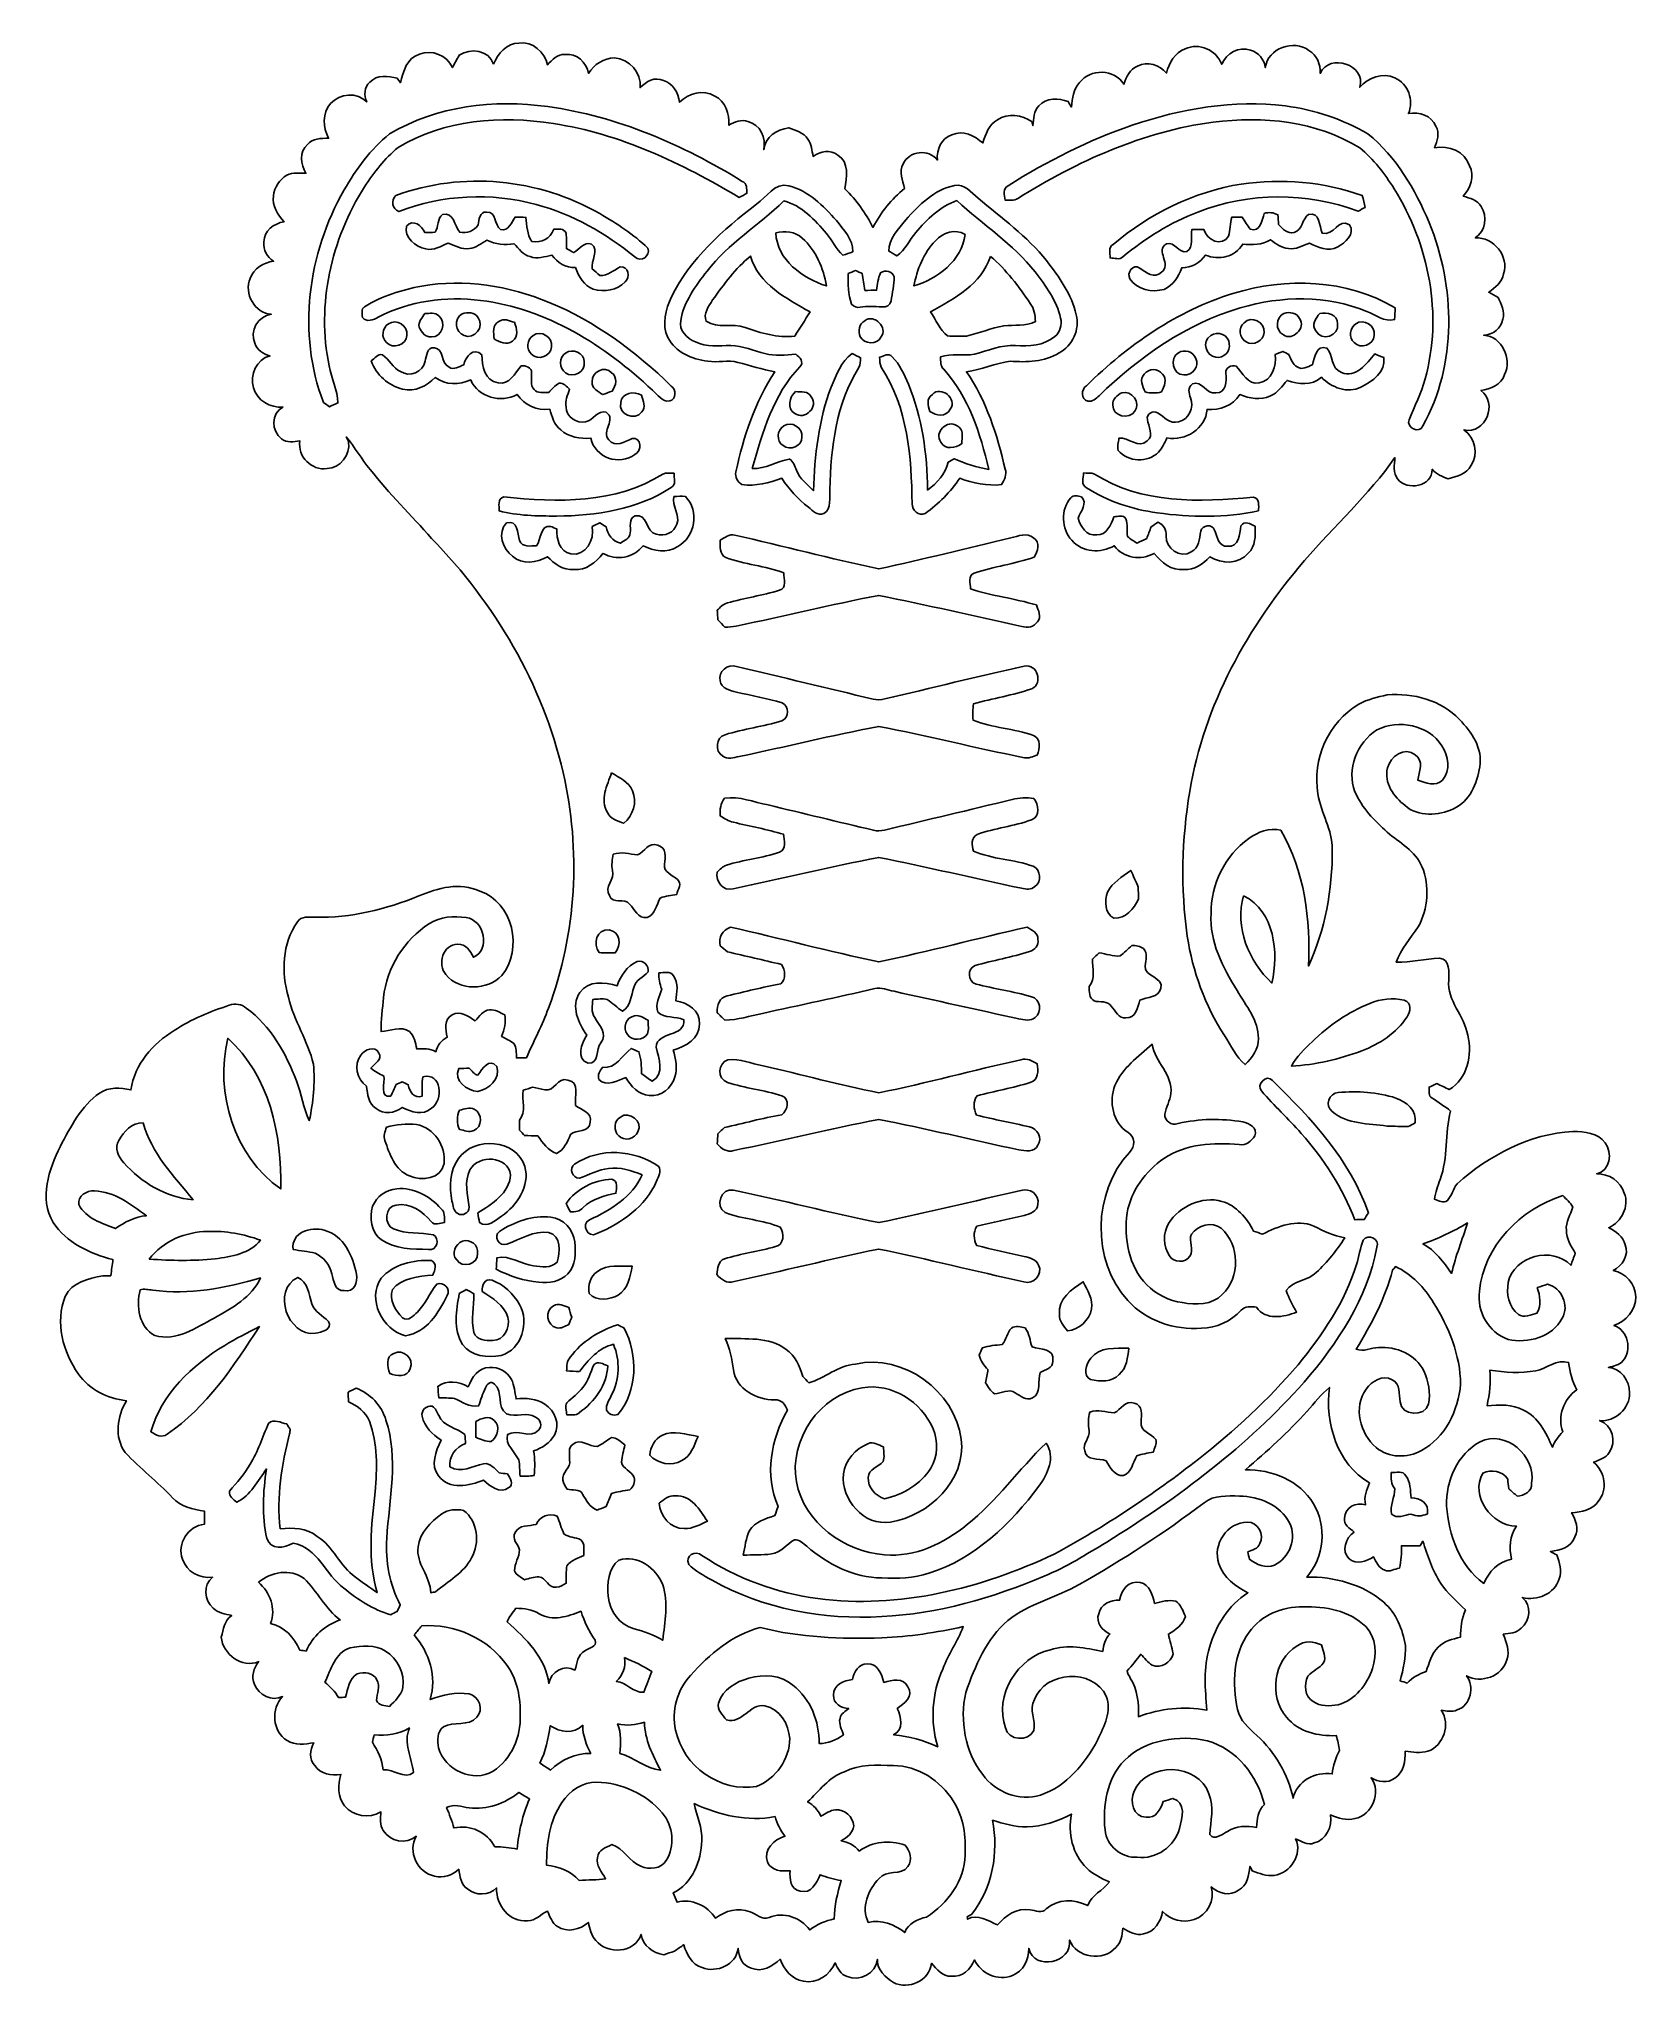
# Model space of a CAD drawing. Header units: centimetres. Extents: x -9.7 to 9.7, y -11.8 to 11.9.
import ezdxf

# ---------------------------------------------------------------- set-up
doc = ezdxf.new("R2010")
doc.units = ezdxf.units.CM
doc.header["$MEASUREMENT"] = 0
doc.layers.add('Camada 1', color=7, linetype='Continuous')

msp = doc.modelspace()

# ---------------------------------------------------------------- linework, layer by layer
at = {"layer": 'Camada 1', "color": 156}
for points, knots in [([(-4.21957, 11.54641), (-4.16806, 11.67588), (-4.06082, 11.79829), (-3.91195, 11.80358), (-3.91195, 11.80358), (-3.74755, 11.82616), (-3.59516, 11.6967), (-3.56588, 11.5383), (-3.56588, 11.5383), (-3.50626, 11.59721), (-3.44594, 11.67447), (-3.35173, 11.66494), (-3.35173, 11.66494), (-3.21203, 11.68011), (-3.08997, 11.56899), (-3.06811, 11.43493), (-3.06811, 11.43493), (-2.99966, 11.54288), (-2.88149, 11.61944), (-2.75166, 11.6219), (-2.75166, 11.6219), (-2.57069, 11.61379), (-2.42111, 11.4441), (-2.44052, 11.26207), (-2.44052, 11.26207), (-2.36784, 11.33298), (-2.25918, 11.40106), (-2.15723, 11.34674), (-2.15723, 11.34674), (-2.03729, 11.3157), (-1.97908, 11.19751), (-1.96179, 11.08392), (-1.96179, 11.08392), (-1.8549, 11.19751), (-1.67252, 11.24514), (-1.53423, 11.15942), (-1.53423, 11.15942), (-1.40299, 11.09698), (-1.35395, 10.9421), (-1.36277, 10.80593), (-1.36277, 10.80593), (-1.29292, 10.84544), (-1.21108, 10.88036), (-1.1303, 10.84932), (-1.1303, 10.84932), (-0.98283, 10.81651), (-0.90557, 10.64754), (-0.9398, 10.50783), (-0.9398, 10.50783), (-0.92321, 10.66694), (-0.77964, 10.74913), (-0.63605, 10.77453), (-0.63605, 10.77453), (-0.55209, 10.74208), (-0.45507, 10.71597), (-0.40181, 10.6366), (-0.40181, 10.6366), (-0.35524, 10.57698), (-0.3556, 10.4969), (-0.33937, 10.4267), (-0.33937, 10.4267), (-0.24977, 10.48985), (-0.13229, 10.51525), (-0.03986, 10.44328), (-0.03986, 10.44328), (0.10442, 10.35931), (0.06349, 10.16917), (0.04621, 10.03229), (0.04621, 10.03229), (0.18555, 9.89682), (0.30091, 9.73843), (0.387, 9.56451), (0.387, 9.56451), (0.4819, 9.74654), (0.61382, 9.9074), (0.77152, 10.03829), (0.77152, 10.03829), (0.74789, 10.13495), (0.69639, 10.23972), (0.75352, 10.33497), (0.75352, 10.33497), (0.82232, 10.49549), (1.06644, 10.52124), (1.17016, 10.38189), (1.17016, 10.38189), (1.15429, 10.51101), (1.21708, 10.64436), (1.34549, 10.68669), (1.34549, 10.68669), (1.47849, 10.75477), (1.6196, 10.67469), (1.72225, 10.58967), (1.72225, 10.58967), (1.7526, 10.69763), (1.79458, 10.81299), (1.8983, 10.87154), (1.8983, 10.87154), (2.02635, 10.96009), (2.19709, 10.92976), (2.31951, 10.84579), (2.31951, 10.84579), (2.32197, 10.83415), (2.32657, 10.81087), (2.32903, 10.79923), (2.32903, 10.79923), (2.34032, 10.88178), (2.33291, 10.97844), (2.40135, 11.03947), (2.40135, 11.03947), (2.49344, 11.13825), (2.64018, 11.14036), (2.75872, 11.09132), (2.75872, 11.09132), (2.76789, 11.0751), (2.78623, 11.04265), (2.79576, 11.02642), (2.79576, 11.02642), (2.81023, 11.12978), (2.82222, 11.24231), (2.8956, 11.32346), (2.8956, 11.32346), (3.0226, 11.4949), (3.32317, 11.49032), (3.43322, 11.30229), (3.43322, 11.30229), (3.46569, 11.38943), (3.50273, 11.49103), (3.59974, 11.52312), (3.59974, 11.52312), (3.72109, 11.58733), (3.86574, 11.53689), (3.95145, 11.43881), (3.95145, 11.43881), (3.98285, 11.56052), (4.05095, 11.68858), (4.17688, 11.73233), (4.17688, 11.73233), (4.3434, 11.81206), (4.56035, 11.71821), (4.62138, 11.54465), (4.62138, 11.54465), (4.68029, 11.67447), (4.82988, 11.77077), (4.9724, 11.71469), (4.9724, 11.71469), (5.07047, 11.6914), (5.13856, 11.60426), (5.15055, 11.50549), (5.15055, 11.50549), (5.18266, 11.73973), (5.49733, 11.85192), (5.68113, 11.71398), (5.68113, 11.71398), (5.78026, 11.65718), (5.82083, 11.54394), (5.81837, 11.43458), (5.81837, 11.43458), (5.9309, 11.68646), (6.37645, 11.54182), (6.29849, 11.26666), (6.29849, 11.26666), (6.40045, 11.38061), (6.57718, 11.45292), (6.72287, 11.37955), (6.72287, 11.37955), (6.88622, 11.30935), (6.95537, 11.10791), (6.88903, 10.94634), (6.88903, 10.94634), (7.02027, 10.97455), (7.16808, 10.92376), (7.221, 10.79252), (7.221, 10.79252), (7.26934, 10.70963), (7.24076, 10.61366), (7.20689, 10.53182), (7.20689, 10.53182), (7.37729, 10.56428), (7.57414, 10.48914), (7.63057, 10.3138), (7.63057, 10.3138), (7.69725, 10.18751), (7.64329, 10.04287), (7.55402, 9.94375), (7.55402, 9.94375), (7.63376, 9.92011), (7.72688, 9.89718), (7.77063, 9.81816), (7.77063, 9.81816), (7.85495, 9.69856), (7.82214, 9.51688), (7.69972, 9.43609), (7.69972, 9.43609), (7.91986, 9.45197), (8.116, 9.21208), (8.04438, 9.00007), (8.04438, 9.00007), (8.02781, 8.89776), (7.94103, 8.83425), (7.86377, 8.77675), (7.86377, 8.77675), (7.90115, 8.75629), (7.93925, 8.73548), (7.97736, 8.71466), (7.97736, 8.71466), (8.01652, 8.63282), (8.06167, 8.54286), (8.03485, 8.45008), (8.03485, 8.45008), (8.01511, 8.33861), (7.91386, 8.25923), (7.80274, 8.255), (7.80274, 8.255), (8.02145, 8.2423), (8.15516, 7.96783), (8.05638, 7.77909), (8.05638, 7.77909), (8.01652, 7.65527), (7.88882, 7.59812), (7.76886, 7.58437), (7.76886, 7.58437), (7.97877, 7.43196), (7.82567, 7.04639), (7.56284, 7.10706), (7.56284, 7.10706), (7.69301, 7.01357), (7.74734, 6.81177), (7.64928, 6.67597), (7.64928, 6.67597), (7.59919, 6.56872), (7.47501, 6.54261), (7.3727, 6.51228), (7.3727, 6.51228), (7.30037, 6.53732), (7.22736, 6.5659), (7.17868, 6.62798), (7.17868, 6.62798), (7.17267, 6.41526), (6.8767, 6.36164), (6.75781, 6.51121), (6.75781, 6.51121), (6.69571, 6.58424), (6.72146, 6.68443), (6.72394, 6.77087), (6.72394, 6.77087), (6.40574, 6.31365), (5.9884, 5.93901), (5.62645, 5.5185), (5.62645, 5.5185), (4.93994, 4.72227), (4.40619, 3.76344), (4.23333, 2.71744), (4.23333, 2.71744), (4.13597, 2.13676), (4.12114, 1.54094), (4.20334, 0.95744), (4.20334, 0.95744), (4.26895, 0.53021), (4.41959, 0.1157), (4.65525, -0.24729), (4.65525, -0.24729), (4.73745, -0.36583), (4.79107, -0.50729), (4.90536, -0.60077), (4.90536, -0.60077), (4.99039, -0.51576), (5.07505, -0.41098), (5.06694, -0.28292), (5.06694, -0.28292), (5.06871, -0.06068), (4.9163, 0.11677), (4.808, 0.29774), (4.808, 0.29774), (4.63868, 0.58103), (4.46758, 0.8911), (4.49297, 1.23296), (4.49297, 1.23296), (4.48875, 1.58679), (4.65878, 1.93993), (4.95017, 2.14383), (4.95017, 2.14383), (5.06201, 2.22215), (5.201, 2.28389), (5.33929, 2.24437), (5.33929, 2.24437), (5.62963, 1.74907), (5.70052, 1.15992), (5.67372, 0.59513), (5.67372, 0.59513), (5.87833, 1.03716), (5.96582, 1.52752), (5.9644, 2.01295), (5.9644, 2.01295), (5.96688, 2.25107), (5.82612, 2.45497), (5.79049, 2.68569), (5.79049, 2.68569), (5.71324, 3.10268), (5.91784, 3.55952), (6.28473, 3.77472), (6.28473, 3.77472), (6.39056, 3.83786), (6.51403, 3.85903), (6.63187, 3.88937), (6.63187, 3.88937), (6.94655, 3.913), (7.28661, 3.82622), (7.50817, 3.59021), (7.50817, 3.59021), (7.65386, 3.43887), (7.79497, 3.23744), (7.75475, 3.0159), (7.75475, 3.0159), (7.72054, 2.81586), (7.63376, 2.59362), (7.43584, 2.50577), (7.43584, 2.50577), (7.2524, 2.4204), (7.00829, 2.40347), (6.84776, 2.54494), (6.84776, 2.54494), (6.71405, 2.65253), (6.58566, 2.82046), (6.63575, 3.00177), (6.63575, 3.00177), (6.66291, 3.14325), (6.84459, 3.26565), (6.97194, 3.1623), (6.97194, 3.1623), (7.07955, 3.08856), (7.01957, 2.95592), (7.00156, 2.85362), (7.00156, 2.85362), (7.09612, 2.82151), (7.21995, 2.76895), (7.3025, 2.85537), (7.3025, 2.85537), (7.40726, 2.97039), (7.37588, 3.15136), (7.29438, 3.27025), (7.29438, 3.27025), (7.13351, 3.52743), (6.76804, 3.59304), (6.50558, 3.46499), (6.50558, 3.46499), (6.26674, 3.30941), (6.13339, 2.98343), (6.23992, 2.71073), (6.23992, 2.71073), (6.32459, 2.51741), (6.47347, 2.36007), (6.63081, 2.22284), (6.63081, 2.22284), (6.78003, 2.09337), (6.97264, 1.9946), (7.05343, 1.8041), (7.05343, 1.8041), (7.14869, 1.57091), (7.12964, 1.29222), (7.00758, 1.07244), (7.00758, 1.07244), (6.90845, 0.93591), (6.80191, 0.80222), (6.74051, 0.64276), (6.74051, 0.64276), (6.91797, 0.63994), (7.09153, 0.68367), (7.26722, 0.69179), (7.26722, 0.69179), (7.39916, 0.67875), (7.37904, 0.51929), (7.37834, 0.42509), (7.37834, 0.42509), (7.35365, 0.17322), (7.5692, -0.00565), (7.60871, -0.2427), (7.60871, -0.2427), (7.66903, -0.4819), (7.60552, -0.76799), (7.3847, -0.90416), (7.3847, -0.90416), (7.33424, -0.87841), (7.2831, -0.85407), (7.23194, -0.83078), (7.23194, -0.83078), (7.20901, -0.84172), (7.1628, -0.86289), (7.13987, -0.87383), (7.13987, -0.87383), (7.14587, -0.91827), (7.12294, -0.98248), (7.1762, -1.00646), (7.1762, -1.00646), (7.25204, -1.05762), (7.32861, -1.10737), (7.40092, -1.16382), (7.40092, -1.16382), (7.32472, -1.43615), (7.37517, -1.72685), (7.27357, -1.99319), (7.27357, -1.99319), (7.24534, -2.07222), (7.21535, -2.15089), (7.20583, -2.23485), (7.20583, -2.23485), (7.25557, -2.24613), (7.31555, -2.29376), (7.36316, -2.25), (7.36316, -2.25), (7.41608, -2.19251), (7.42843, -2.10784), (7.47959, -2.04823), (7.47959, -2.04823), (7.87011, -1.70249), (8.35659, -1.43722), (8.88683, -1.41286), (8.88683, -1.41286), (9.02475, -1.41357), (9.18915, -1.43087), (9.2791, -1.5501), (9.2791, -1.5501), (9.36695, -1.66933), (9.34049, -1.89547), (9.17434, -1.92617), (9.17434, -1.92617), (9.32003, -1.92229), (9.46925, -2.01541), (9.50982, -2.16005), (9.50982, -2.16005), (9.5765, -2.3188), (9.47384, -2.51495), (9.32144, -2.57986), (9.32144, -2.57986), (9.40752, -2.62502), (9.49713, -2.6871), (9.52183, -2.78765), (9.52183, -2.78765), (9.57085, -2.91112), (9.48443, -3.04375), (9.37472, -3.0995), (9.37472, -3.0995), (9.52465, -3.12702), (9.64917, -3.26354), (9.64847, -3.41841), (9.64847, -3.41841), (9.65164, -3.57857), (9.5324, -3.71897), (9.38354, -3.76731), (9.38354, -3.76731), (9.55674, -3.82622), (9.6079, -4.06259), (9.49218, -4.19734), (9.49218, -4.19734), (9.45056, -4.25202), (9.37894, -4.25908), (9.31757, -4.27567), (9.31757, -4.27567), (9.46962, -4.2873), (9.57438, -4.43864), (9.57403, -4.58399), (9.57403, -4.58399), (9.58003, -4.77307), (9.39799, -4.94171), (9.21032, -4.9223), (9.21032, -4.9223), (9.36483, -4.97134), (9.41916, -5.18089), (9.32532, -5.30789), (9.32532, -5.30789), (9.28863, -5.37915), (9.20396, -5.39679), (9.13765, -5.4289), (9.13765, -5.4289), (9.2791, -5.54319), (9.30875, -5.76262), (9.19339, -5.90585), (9.19339, -5.90585), (9.12001, -6.00816), (8.98771, -6.03284), (8.87024, -6.04131), (8.87024, -6.04131), (8.91892, -6.13056), (8.96479, -6.23746), (8.90763, -6.33482), (8.90763, -6.33482), (8.86848, -6.46324), (8.72912, -6.49498), (8.61342, -6.51191), (8.61342, -6.51191), (8.63847, -6.52568), (8.66422, -6.53944), (8.68997, -6.55389), (8.68997, -6.55389), (8.72277, -6.64598), (8.76158, -6.74652), (8.71855, -6.84318), (8.71855, -6.84318), (8.66493, -7.02768), (8.44832, -7.11588), (8.27122, -7.07002), (8.27122, -7.07002), (8.38904, -7.16173), (8.36682, -7.35436), (8.25712, -7.44395), (8.25712, -7.44395), (8.20173, -7.50534), (8.11494, -7.50359), (8.0398, -7.51592), (8.0398, -7.51592), (8.07754, -7.6133), (8.12236, -7.71947), (8.0846, -7.82496), (8.0846, -7.82496), (8.03134, -8.02534), (7.76958, -8.12129), (7.59424, -8.0197), (7.59424, -8.0197), (7.6962, -8.1534), (7.64504, -8.38129), (7.47923, -8.43597), (7.47923, -8.43597), (7.41749, -8.46525), (7.34976, -8.44656), (7.28627, -8.43915), (7.28627, -8.43915), (7.4048, -8.6106), (7.31626, -8.86495), (7.1254, -8.93762), (7.1254, -8.93762), (7.03545, -8.96231), (6.94124, -8.9482), (6.85058, -8.93762), (6.85058, -8.93762), (6.85129, -9.05615), (6.83153, -9.19444), (6.72253, -9.26394), (6.72253, -9.26394), (6.63609, -9.32921), (6.52073, -9.31157), (6.43431, -9.25795), (6.43431, -9.25795), (6.56519, -9.43222), (6.44913, -9.71337), (6.23851, -9.75535), (6.23851, -9.75535), (6.13762, -9.78217), (6.03566, -9.74865), (5.94359, -9.7095), (5.94359, -9.7095), (5.96759, -9.85202), (5.89104, -10.01323), (5.74392, -10.05028), (5.74392, -10.05028), (5.66561, -10.08768), (5.58835, -10.02629), (5.5185, -10.0009), (5.5185, -10.0009), (5.60704, -10.18716), (5.45394, -10.42105), (5.25673, -10.44397), (5.25673, -10.44397), (5.16466, -10.45703), (5.07717, -10.41717), (4.99215, -10.38895), (4.99215, -10.38895), (4.9851, -10.37554), (4.97028, -10.34908), (4.96322, -10.33568), (4.96322, -10.33568), (4.94875, -10.44151), (4.93394, -10.56993), (4.82528, -10.62284), (4.82528, -10.62284), (4.72263, -10.69939), (4.58187, -10.66906), (4.49509, -10.58367), (4.49509, -10.58367), (4.54166, -10.74525), (4.44605, -10.92588), (4.2873, -10.9795), (4.2873, -10.9795), (4.1543, -11.02854), (3.99908, -10.98303), (3.90277, -10.88214), (3.90277, -10.88214), (3.88267, -11.00561), (3.80434, -11.13437), (3.671, -11.15377), (3.671, -11.15377), (3.58104, -11.17988), (3.49673, -11.12908), (3.42159, -11.08674), (3.42159, -11.08674), (3.40995, -11.16894), (3.40325, -11.26067), (3.33516, -11.31887), (3.33516, -11.31887), (3.18735, -11.49631), (2.85503, -11.44551), (2.77354, -11.22927), (2.77354, -11.22927), (2.81305, -11.50937), (2.34173, -11.60921), (2.27824, -11.33086), (2.27824, -11.33086), (2.28318, -11.46632), (2.21192, -11.60955), (2.08033, -11.65825), (2.08033, -11.65825), (1.90816, -11.73302), (1.69721, -11.63496), (1.62065, -11.46951), (1.62065, -11.46951), (1.57339, -11.58098), (1.47214, -11.68541), (1.34055, -11.66812), (1.34055, -11.66812), (1.23225, -11.67411), (1.15992, -11.58521), (1.09748, -11.51113), (1.09748, -11.51113), (1.07562, -11.72386), (0.81808, -11.83534), (0.6357, -11.74574), (0.6357, -11.74574), (0.53657, -11.68435), (0.43744, -11.58945), (0.44026, -11.46422), (0.44026, -11.46422), (0.42545, -11.63284), (0.22401, -11.74043), (0.07372, -11.67024), (0.07372, -11.67024), (-0.00458, -11.65048), (-0.03986, -11.57357), (-0.07055, -11.50761), (-0.07055, -11.50761), (-0.13794, -11.65224), (-0.29209, -11.76301), (-0.45685, -11.7288), (-0.45685, -11.7288), (-0.59901, -11.70975), (-0.69074, -11.58558), (-0.74117, -11.46174), (-0.74117, -11.46174), (-0.83431, -11.54711), (-0.96343, -11.6279), (-1.0922, -11.56864), (-1.0922, -11.56864), (-1.20156, -11.54289), (-1.24529, -11.43034), (-1.2506, -11.3291), (-1.2506, -11.3291), (-1.2707, -11.52947), (-1.51306, -11.63425), (-1.68804, -11.56229), (-1.68804, -11.56229), (-1.81222, -11.5256), (-1.87642, -11.40213), (-1.91065, -11.28713), (-1.91065, -11.28713), (-1.94839, -11.31252), (-1.98578, -11.33827), (-2.02247, -11.36543), (-2.02247, -11.36543), (-2.06621, -11.3792), (-2.1096, -11.39296), (-2.15299, -11.40812), (-2.15299, -11.40812), (-2.28599, -11.3859), (-2.40595, -11.30053), (-2.42817, -11.16012), (-2.42817, -11.16012), (-2.49977, -11.38695), (-2.84127, -11.41201), (-2.9785, -11.23385), (-2.9785, -11.23385), (-3.03318, -11.17282), (-3.05257, -11.09203), (-3.0674, -11.01407), (-3.0674, -11.01407), (-3.16652, -11.10543), (-3.32598, -11.14283), (-3.44311, -11.06487), (-3.44311, -11.06487), (-3.51189, -11.02395), (-3.53306, -10.94317), (-3.56622, -10.87683), (-3.56622, -10.87683), (-3.64559, -10.916), (-3.7091, -10.99609), (-3.80612, -10.99467), (-3.80612, -10.99467), (-4.02519, -11.01972), (-4.19206, -10.80311), (-4.18217, -10.59709), (-4.18217, -10.59709), (-4.27813, -10.69057), (-4.43476, -10.69374), (-4.53707, -10.60908), (-4.53707, -10.60908), (-4.61997, -10.55899), (-4.62667, -10.45457), (-4.64255, -10.36954), (-4.64255, -10.36954), (-4.7184, -10.44434), (-4.83305, -10.48137), (-4.93713, -10.45209), (-4.93713, -10.45209), (-5.14456, -10.41541), (-5.2652, -10.14871), (-5.15937, -9.96879), (-5.15937, -9.96879), (-5.27826, -10.0711), (-5.4797, -10.03406), (-5.55837, -9.89929), (-5.55837, -9.89929), (-5.60846, -9.83473), (-5.58835, -9.74865), (-5.58835, -9.67387), (-5.58835, -9.67387), (-5.73122, -9.75924), (-5.92454, -9.72855), (-6.02896, -9.59838), (-6.02896, -9.59838), (-6.11998, -9.49254), (-6.10517, -9.34366), (-6.07377, -9.21843), (-6.07377, -9.21843), (-6.18983, -9.23819), (-6.32071, -9.21208), (-6.39163, -9.11083), (-6.39163, -9.11083), (-6.46182, -9.03357), (-6.44947, -8.91962), (-6.40257, -8.83425), (-6.40257, -8.83425), (-6.5098, -8.85155), (-6.62905, -8.86953), (-6.72535, -8.80604), (-6.72535, -8.80604), (-6.90915, -8.70162), (-6.9215, -8.41798), (-6.78215, -8.27298), (-6.78215, -8.27298), (-6.91161, -8.33649), (-7.0739, -8.25534), (-7.12294, -8.12446), (-7.12294, -8.12446), (-7.16492, -8.02993), (-7.13281, -7.92444), (-7.07143, -7.84754), (-7.07143, -7.84754), (-7.27816, -7.9382), (-7.50252, -7.76005), (-7.52722, -7.55085), (-7.52722, -7.55085), (-7.49652, -7.45842), (-7.48982, -7.34659), (-7.3988, -7.28944), (-7.3988, -7.28944), (-7.47606, -7.26863), (-7.56637, -7.26157), (-7.62458, -7.19983), (-7.62458, -7.19983), (-7.73324, -7.10847), (-7.75229, -6.91339), (-7.63093, -6.82483), (-7.63093, -6.82483), (-7.78474, -6.84388), (-7.9516, -6.75922), (-7.99605, -6.60471), (-7.99605, -6.60471), (-8.06979, -6.41914), (-7.92656, -6.20112), (-7.73112, -6.18031), (-7.73112, -6.18031), (-7.73148, -6.12705), (-7.73148, -6.07342), (-7.73148, -6.02051), (-7.73148, -6.02051), (-7.87047, -6.00216), (-8.01863, -5.96759), (-8.11671, -5.85857), (-8.11671, -5.85857), (-8.29874, -5.6649), (-8.51358, -5.50509), (-8.69208, -5.30825), (-8.69208, -5.30825), (-8.82967, -5.12444), (-8.78769, -4.86903), (-8.67833, -4.68207), (-8.67833, -4.68207), (-8.9041, -4.65313), (-9.12671, -4.54766), (-9.25935, -4.35715), (-9.25935, -4.35715), (-9.44986, -4.09222), (-9.54617, -3.72745), (-9.41987, -3.41558), (-9.41987, -3.41558), (-9.34014, -3.24131), (-9.13623, -3.19687), (-8.96584, -3.16618), (-8.96584, -3.16618), (-8.93268, -3.16512), (-8.89987, -3.16371), (-8.86707, -3.16264), (-8.86707, -3.16264), (-8.8586, -3.09738), (-8.84943, -3.03176), (-8.84096, -2.96686), (-8.84096, -2.96686), (-9.11895, -2.89701), (-9.4047, -2.76048), (-9.56839, -2.516), (-9.56839, -2.516), (-9.73878, -2.22284), (-9.61883, -1.87184), (-9.47984, -1.59173), (-9.47984, -1.59173), (-9.35143, -1.35854), (-9.23042, -1.09926), (-9.00253, -0.94721), (-9.00253, -0.94721), (-8.89176, -0.86535), (-8.74959, -0.88335), (-8.62365, -0.90699), (-8.62365, -0.90699), (-8.57849, -0.59619), (-8.3573, -0.34536), (-8.0973, -0.18555), (-8.0973, -0.18555), (-7.89164, -0.05079), (-7.66234, 0.04514), (-7.42809, 0.11959), (-7.42809, 0.11959), (-7.35929, 0.14639), (-7.2785, 0.13511), (-7.22171, 0.08678), (-7.22171, 0.08678), (-6.92643, -0.12982), (-6.73876, -0.46107), (-6.61353, -0.79903), (-6.61353, -0.79903), (-6.55072, -0.95566), (-6.53204, -1.12676), (-6.45724, -1.27916), (-6.45724, -1.27916), (-6.4082, -1.05587), (-6.38457, -0.82373), (-6.40749, -0.59548), (-6.40749, -0.59548), (-6.47135, -0.31114), (-6.64845, -0.06667), (-6.71018, 0.21907), (-6.71018, 0.21907), (-6.79838, 0.52069), (-6.7878, 0.87066), (-6.60082, 1.13383), (-6.60082, 1.13383), (-6.55637, 1.20967), (-6.45865, 1.18497), (-6.38562, 1.18957), (-6.38562, 1.18957), (-5.95277, 1.17792), (-5.52626, 1.28588), (-5.12726, 1.44744), (-5.12726, 1.44744), (-4.8962, 1.54727), (-4.62879, 1.61678), (-4.3882, 1.50566), (-4.3882, 1.50566), (-3.98215, 1.37478), (-3.85903, 0.79798), (-4.11868, 0.48048), (-4.11868, 0.48048), (-4.29682, 0.3002), (-4.63303, 0.29138), (-4.79812, 0.49247), (-4.79812, 0.49247), (-4.90502, 0.61665), (-4.83446, 0.86113), (-4.65561, 0.86147), (-4.65561, 0.86147), (-4.55648, 0.8643), (-4.50356, 0.78034), (-4.46369, 0.70343), (-4.46369, 0.70343), (-4.24956, 0.79021), (-4.33422, 1.15958), (-4.55295, 1.18533), (-4.55295, 1.18533), (-4.70322, 1.20473), (-4.86516, 1.19839), (-4.99638, 1.11441), (-4.99638, 1.11441), (-5.30436, 0.91756), (-5.51638, 0.57855), (-5.55625, 0.21483), (-5.55625, 0.21483), (-5.5686, 0.07725), (-5.58517, -0.05997), (-5.58587, -0.19826), (-5.58587, -0.19826), (-5.47299, -0.19297), (-5.34282, -0.12488), (-5.23945, -0.19931), (-5.23945, -0.19931), (-5.17913, -0.25223), (-5.16995, -0.33655), (-5.15301, -0.41027), (-5.15301, -0.41027), (-5.07364, -0.40428), (-4.99285, -0.40357), (-4.92125, -0.44343), (-4.92125, -0.44343), (-4.90185, -0.36476), (-4.85245, -0.3048), (-4.78119, -0.2674), (-4.78119, -0.2674), (-4.80589, -0.17673), (-4.82211, -0.04762), (-4.72263, 0.00387), (-4.72263, 0.00387), (-4.6235, 0.06068), (-4.52508, -0.01447), (-4.44429, -0.06702), (-4.44429, -0.06702), (-4.38996, -0.01905), (-4.34798, 0.05961), (-4.2679, 0.06385), (-4.2679, 0.06385), (-4.19946, 0.07443), (-4.14126, 0.0314), (-4.08305, 0.00282), (-4.08305, 0.00282), (-4.06717, -0.08643), (-4.0901, -0.17356), (-4.1215, -0.25681), (-4.1215, -0.25681), (-4.07212, -0.28468), (-4.01954, -0.30833), (-3.97403, -0.34325), (-3.97403, -0.34325), (-3.93593, -0.39263), (-3.94582, -0.45966), (-3.94158, -0.51859), (-3.94158, -0.51859), (-3.90102, -0.51788), (-3.86079, -0.51788), (-3.81987, -0.51788), (-3.81987, -0.51788), (-3.73379, -0.31537), (-3.62691, -0.12171), (-3.55318, 0.08607), (-3.55318, 0.08607), (-3.21027, 0.99447), (-3.15877, 2.00306), (-3.37431, 2.94745), (-3.37431, 2.94745), (-3.62584, 4.02059), (-4.20511, 5.00167), (-4.9717, 5.78767), (-4.9717, 5.78767), (-5.21864, 6.06918), (-5.48886, 6.32989), (-5.71887, 6.62657), (-5.71887, 6.62657), (-5.82295, 6.75252), (-5.90515, 6.89468), (-6.0085, 7.02168), (-6.0085, 7.02168), (-6.00109, 7.0058), (-5.98664, 6.97442), (-5.97958, 6.95888), (-5.97958, 6.95888), (-5.96018, 6.8012), (-6.07976, 6.64279), (-6.2417, 6.63609), (-6.2417, 6.63609), (-6.42866, 6.60964), (-6.60364, 6.7832), (-6.57048, 6.97159), (-6.57048, 6.97159), (-6.6442, 6.9656), (-6.73099, 6.94372), (-6.79309, 6.99735), (-6.79309, 6.99735), (-6.92043, 7.0873), (-6.91973, 7.30744), (-6.77721, 7.38258), (-6.77721, 7.38258), (-6.93208, 7.37129), (-7.09365, 7.46337), (-7.13422, 7.61858), (-7.13422, 7.61858), (-7.17973, 7.7738), (-7.09824, 7.96466), (-6.93384, 8.00522), (-6.93384, 8.00522), (-7.0125, 8.02922), (-7.09083, 8.07473), (-7.11799, 8.15763), (-7.11799, 8.15763), (-7.18855, 8.30438), (-7.07777, 8.49136), (-6.91868, 8.51111), (-6.91868, 8.51111), (-7.11975, 8.51746), (-7.25594, 8.76652), (-7.17337, 8.94538), (-7.17337, 8.94538), (-7.13105, 9.06709), (-7.01357, 9.138), (-6.89081, 9.15423), (-6.89081, 9.15423), (-6.96948, 9.20537), (-7.02062, 9.29216), (-7.00758, 9.38812), (-7.00758, 9.38812), (-7.0097, 9.52182), (-6.88481, 9.61354), (-6.76346, 9.634), (-6.76346, 9.634), (-6.84283, 9.71761), (-6.90986, 9.82733), (-6.89363, 9.94727), (-6.89363, 9.94727), (-6.88269, 10.0524), (-6.81637, 10.14306), (-6.72994, 10.20091), (-6.72994, 10.20091), (-6.65726, 10.23372), (-6.57506, 10.22456), (-6.49746, 10.22244), (-6.49746, 10.22244), (-6.56412, 10.32792), (-6.58176, 10.48208), (-6.47946, 10.57239), (-6.47946, 10.57239), (-6.41597, 10.64754), (-6.31401, 10.64577), (-6.2237, 10.64648), (-6.2237, 10.64648), (-6.28967, 10.77665), (-6.30414, 10.95587), (-6.1976, 11.0691), (-6.1976, 11.0691), (-6.08787, 11.19258), (-5.87621, 11.21233), (-5.75909, 11.08745), (-5.75909, 11.08745), (-5.79225, 11.16682), (-5.79437, 11.27019), (-5.72028, 11.32769), (-5.72028, 11.32769), (-5.6335, 11.42153), (-5.50016, 11.4067), (-5.38938, 11.37496), (-5.38938, 11.37496), (-5.37951, 11.3612), (-5.35905, 11.33439), (-5.34882, 11.32098), (-5.34882, 11.32098), (-5.31812, 11.45716), (-5.2712, 11.62473), (-5.1181, 11.666), (-5.1181, 11.666), (-4.96817, 11.73021), (-4.78401, 11.65472), (-4.72015, 11.50513), (-4.72015, 11.50513), (-4.69299, 11.55594), (-4.66478, 11.60603), (-4.6369, 11.65647), (-4.6369, 11.65647), (-4.49757, 11.74432), (-4.27637, 11.72174), (-4.21957, 11.54641)], [0, 0, 0, 0, 0.00369004, 0.00369004, 0.00369004, 0.00369004, 0.00738007, 0.00738007, 0.00738007, 0.00738007, 0.01107011, 0.01107011, 0.01107011, 0.01107011, 0.01476015, 0.01476015, 0.01476015, 0.01476015, 0.01845018, 0.01845018, 0.01845018, 0.01845018, 0.02214022, 0.02214022, 0.02214022, 0.02214022, 0.02583026, 0.02583026, 0.02583026, 0.02583026, 0.0295203, 0.0295203, 0.0295203, 0.0295203, 0.03321033, 0.03321033, 0.03321033, 0.03321033, 0.03690037, 0.03690037, 0.03690037, 0.03690037, 0.04059041, 0.04059041, 0.04059041, 0.04059041, 0.04428044, 0.04428044, 0.04428044, 0.04428044, 0.04797048, 0.04797048, 0.04797048, 0.04797048, 0.05166052, 0.05166052, 0.05166052, 0.05166052, 0.05535055, 0.05535055, 0.05535055, 0.05535055, 0.05904059, 0.05904059, 0.05904059, 0.05904059, 0.06273063, 0.06273063, 0.06273063, 0.06273063, 0.06642066, 0.06642066, 0.06642066, 0.06642066, 0.0701107, 0.0701107, 0.0701107, 0.0701107, 0.07380074, 0.07380074, 0.07380074, 0.07380074, 0.07749077, 0.07749077, 0.07749077, 0.07749077, 0.08118081, 0.08118081, 0.08118081, 0.08118081, 0.08487085, 0.08487085, 0.08487085, 0.08487085, 0.08856089, 0.08856089, 0.08856089, 0.08856089, 0.09225092, 0.09225092, 0.09225092, 0.09225092, 0.09594096, 0.09594096, 0.09594096, 0.09594096, 0.099631, 0.099631, 0.099631, 0.099631, 0.10332103, 0.10332103, 0.10332103, 0.10332103, 0.10701107, 0.10701107, 0.10701107, 0.10701107, 0.11070111, 0.11070111, 0.11070111, 0.11070111, 0.11439114, 0.11439114, 0.11439114, 0.11439114, 0.11808118, 0.11808118, 0.11808118, 0.11808118, 0.12177122, 0.12177122, 0.12177122, 0.12177122, 0.12546125, 0.12546125, 0.12546125, 0.12546125, 0.12915129, 0.12915129, 0.12915129, 0.12915129, 0.13284133, 0.13284133, 0.13284133, 0.13284133, 0.13653137, 0.13653137, 0.13653137, 0.13653137, 0.1402214, 0.1402214, 0.1402214, 0.1402214, 0.14391144, 0.14391144, 0.14391144, 0.14391144, 0.14760148, 0.14760148, 0.14760148, 0.14760148, 0.15129151, 0.15129151, 0.15129151, 0.15129151, 0.15498155, 0.15498155, 0.15498155, 0.15498155, 0.15867159, 0.15867159, 0.15867159, 0.15867159, 0.16236162, 0.16236162, 0.16236162, 0.16236162, 0.16605166, 0.16605166, 0.16605166, 0.16605166, 0.1697417, 0.1697417, 0.1697417, 0.1697417, 0.17343173, 0.17343173, 0.17343173, 0.17343173, 0.17712177, 0.17712177, 0.17712177, 0.17712177, 0.18081181, 0.18081181, 0.18081181, 0.18081181, 0.18450185, 0.18450185, 0.18450185, 0.18450185, 0.18819188, 0.18819188, 0.18819188, 0.18819188, 0.19188192, 0.19188192, 0.19188192, 0.19188192, 0.19557196, 0.19557196, 0.19557196, 0.19557196, 0.19926199, 0.19926199, 0.19926199, 0.19926199, 0.20295203, 0.20295203, 0.20295203, 0.20295203, 0.20664207, 0.20664207, 0.20664207, 0.20664207, 0.2103321, 0.2103321, 0.2103321, 0.2103321, 0.21402214, 0.21402214, 0.21402214, 0.21402214, 0.21771218, 0.21771218, 0.21771218, 0.21771218, 0.22140221, 0.22140221, 0.22140221, 0.22140221, 0.22509225, 0.22509225, 0.22509225, 0.22509225, 0.22878229, 0.22878229, 0.22878229, 0.22878229, 0.23247232, 0.23247232, 0.23247232, 0.23247232, 0.23616236, 0.23616236, 0.23616236, 0.23616236, 0.2398524, 0.2398524, 0.2398524, 0.2398524, 0.24354244, 0.24354244, 0.24354244, 0.24354244, 0.24723247, 0.24723247, 0.24723247, 0.24723247, 0.25092251, 0.25092251, 0.25092251, 0.25092251, 0.25461255, 0.25461255, 0.25461255, 0.25461255, 0.25830258, 0.25830258, 0.25830258, 0.25830258, 0.26199262, 0.26199262, 0.26199262, 0.26199262, 0.26568266, 0.26568266, 0.26568266, 0.26568266, 0.26937269, 0.26937269, 0.26937269, 0.26937269, 0.27306273, 0.27306273, 0.27306273, 0.27306273, 0.27675277, 0.27675277, 0.27675277, 0.27675277, 0.2804428, 0.2804428, 0.2804428, 0.2804428, 0.28413284, 0.28413284, 0.28413284, 0.28413284, 0.28782288, 0.28782288, 0.28782288, 0.28782288, 0.29151292, 0.29151292, 0.29151292, 0.29151292, 0.29520295, 0.29520295, 0.29520295, 0.29520295, 0.29889299, 0.29889299, 0.29889299, 0.29889299, 0.30258303, 0.30258303, 0.30258303, 0.30258303, 0.30627306, 0.30627306, 0.30627306, 0.30627306, 0.3099631, 0.3099631, 0.3099631, 0.3099631, 0.31365314, 0.31365314, 0.31365314, 0.31365314, 0.31734317, 0.31734317, 0.31734317, 0.31734317, 0.32103321, 0.32103321, 0.32103321, 0.32103321, 0.32472325, 0.32472325, 0.32472325, 0.32472325, 0.32841328, 0.32841328, 0.32841328, 0.32841328, 0.33210332, 0.33210332, 0.33210332, 0.33210332, 0.33579336, 0.33579336, 0.33579336, 0.33579336, 0.33948339, 0.33948339, 0.33948339, 0.33948339, 0.34317343, 0.34317343, 0.34317343, 0.34317343, 0.34686347, 0.34686347, 0.34686347, 0.34686347, 0.35055351, 0.35055351, 0.35055351, 0.35055351, 0.35424354, 0.35424354, 0.35424354, 0.35424354, 0.35793358, 0.35793358, 0.35793358, 0.35793358, 0.36162362, 0.36162362, 0.36162362, 0.36162362, 0.36531365, 0.36531365, 0.36531365, 0.36531365, 0.36900369, 0.36900369, 0.36900369, 0.36900369, 0.37269373, 0.37269373, 0.37269373, 0.37269373, 0.37638376, 0.37638376, 0.37638376, 0.37638376, 0.3800738, 0.3800738, 0.3800738, 0.3800738, 0.38376384, 0.38376384, 0.38376384, 0.38376384, 0.38745387, 0.38745387, 0.38745387, 0.38745387, 0.39114391, 0.39114391, 0.39114391, 0.39114391, 0.39483395, 0.39483395, 0.39483395, 0.39483395, 0.39852399, 0.39852399, 0.39852399, 0.39852399, 0.40221402, 0.40221402, 0.40221402, 0.40221402, 0.40590406, 0.40590406, 0.40590406, 0.40590406, 0.4095941, 0.4095941, 0.4095941, 0.4095941, 0.41328413, 0.41328413, 0.41328413, 0.41328413, 0.41697417, 0.41697417, 0.41697417, 0.41697417, 0.42066421, 0.42066421, 0.42066421, 0.42066421, 0.42435424, 0.42435424, 0.42435424, 0.42435424, 0.42804428, 0.42804428, 0.42804428, 0.42804428, 0.43173432, 0.43173432, 0.43173432, 0.43173432, 0.43542435, 0.43542435, 0.43542435, 0.43542435, 0.43911439, 0.43911439, 0.43911439, 0.43911439, 0.44280443, 0.44280443, 0.44280443, 0.44280443, 0.44649446, 0.44649446, 0.44649446, 0.44649446, 0.4501845, 0.4501845, 0.4501845, 0.4501845, 0.45387454, 0.45387454, 0.45387454, 0.45387454, 0.45756458, 0.45756458, 0.45756458, 0.45756458, 0.46125461, 0.46125461, 0.46125461, 0.46125461, 0.46494465, 0.46494465, 0.46494465, 0.46494465, 0.46863469, 0.46863469, 0.46863469, 0.46863469, 0.47232472, 0.47232472, 0.47232472, 0.47232472, 0.47601476, 0.47601476, 0.47601476, 0.47601476, 0.4797048, 0.4797048, 0.4797048, 0.4797048, 0.48339483, 0.48339483, 0.48339483, 0.48339483, 0.48708487, 0.48708487, 0.48708487, 0.48708487, 0.49077491, 0.49077491, 0.49077491, 0.49077491, 0.49446494, 0.49446494, 0.49446494, 0.49446494, 0.49815498, 0.49815498, 0.49815498, 0.49815498, 0.50184502, 0.50184502, 0.50184502, 0.50184502, 0.50553506, 0.50553506, 0.50553506, 0.50553506, 0.50922509, 0.50922509, 0.50922509, 0.50922509, 0.51291513, 0.51291513, 0.51291513, 0.51291513, 0.51660517, 0.51660517, 0.51660517, 0.51660517, 0.5202952, 0.5202952, 0.5202952, 0.5202952, 0.52398524, 0.52398524, 0.52398524, 0.52398524, 0.52767528, 0.52767528, 0.52767528, 0.52767528, 0.53136531, 0.53136531, 0.53136531, 0.53136531, 0.53505535, 0.53505535, 0.53505535, 0.53505535, 0.53874539, 0.53874539, 0.53874539, 0.53874539, 0.54243542, 0.54243542, 0.54243542, 0.54243542, 0.54612546, 0.54612546, 0.54612546, 0.54612546, 0.5498155, 0.5498155, 0.5498155, 0.5498155, 0.55350554, 0.55350554, 0.55350554, 0.55350554, 0.55719557, 0.55719557, 0.55719557, 0.55719557, 0.56088561, 0.56088561, 0.56088561, 0.56088561, 0.56457565, 0.56457565, 0.56457565, 0.56457565, 0.56826568, 0.56826568, 0.56826568, 0.56826568, 0.57195572, 0.57195572, 0.57195572, 0.57195572, 0.57564576, 0.57564576, 0.57564576, 0.57564576, 0.57933579, 0.57933579, 0.57933579, 0.57933579, 0.58302583, 0.58302583, 0.58302583, 0.58302583, 0.58671587, 0.58671587, 0.58671587, 0.58671587, 0.5904059, 0.5904059, 0.5904059, 0.5904059, 0.59409594, 0.59409594, 0.59409594, 0.59409594, 0.59778598, 0.59778598, 0.59778598, 0.59778598, 0.60147601, 0.60147601, 0.60147601, 0.60147601, 0.60516605, 0.60516605, 0.60516605, 0.60516605, 0.60885609, 0.60885609, 0.60885609, 0.60885609, 0.61254613, 0.61254613, 0.61254613, 0.61254613, 0.61623616, 0.61623616, 0.61623616, 0.61623616, 0.6199262, 0.6199262, 0.6199262, 0.6199262, 0.62361624, 0.62361624, 0.62361624, 0.62361624, 0.62730627, 0.62730627, 0.62730627, 0.62730627, 0.63099631, 0.63099631, 0.63099631, 0.63099631, 0.63468635, 0.63468635, 0.63468635, 0.63468635, 0.63837638, 0.63837638, 0.63837638, 0.63837638, 0.64206642, 0.64206642, 0.64206642, 0.64206642, 0.64575646, 0.64575646, 0.64575646, 0.64575646, 0.64944649, 0.64944649, 0.64944649, 0.64944649, 0.65313653, 0.65313653, 0.65313653, 0.65313653, 0.65682657, 0.65682657, 0.65682657, 0.65682657, 0.66051661, 0.66051661, 0.66051661, 0.66051661, 0.66420664, 0.66420664, 0.66420664, 0.66420664, 0.66789668, 0.66789668, 0.66789668, 0.66789668, 0.67158672, 0.67158672, 0.67158672, 0.67158672, 0.67527675, 0.67527675, 0.67527675, 0.67527675, 0.67896679, 0.67896679, 0.67896679, 0.67896679, 0.68265683, 0.68265683, 0.68265683, 0.68265683, 0.68634686, 0.68634686, 0.68634686, 0.68634686, 0.6900369, 0.6900369, 0.6900369, 0.6900369, 0.69372694, 0.69372694, 0.69372694, 0.69372694, 0.69741697, 0.69741697, 0.69741697, 0.69741697, 0.70110701, 0.70110701, 0.70110701, 0.70110701, 0.70479705, 0.70479705, 0.70479705, 0.70479705, 0.70848708, 0.70848708, 0.70848708, 0.70848708, 0.71217712, 0.71217712, 0.71217712, 0.71217712, 0.71586716, 0.71586716, 0.71586716, 0.71586716, 0.7195572, 0.7195572, 0.7195572, 0.7195572, 0.72324723, 0.72324723, 0.72324723, 0.72324723, 0.72693727, 0.72693727, 0.72693727, 0.72693727, 0.73062731, 0.73062731, 0.73062731, 0.73062731, 0.73431734, 0.73431734, 0.73431734, 0.73431734, 0.73800738, 0.73800738, 0.73800738, 0.73800738, 0.74169742, 0.74169742, 0.74169742, 0.74169742, 0.74538745, 0.74538745, 0.74538745, 0.74538745, 0.74907749, 0.74907749, 0.74907749, 0.74907749, 0.75276753, 0.75276753, 0.75276753, 0.75276753, 0.75645756, 0.75645756, 0.75645756, 0.75645756, 0.7601476, 0.7601476, 0.7601476, 0.7601476, 0.76383764, 0.76383764, 0.76383764, 0.76383764, 0.76752768, 0.76752768, 0.76752768, 0.76752768, 0.77121771, 0.77121771, 0.77121771, 0.77121771, 0.77490775, 0.77490775, 0.77490775, 0.77490775, 0.77859779, 0.77859779, 0.77859779, 0.77859779, 0.78228782, 0.78228782, 0.78228782, 0.78228782, 0.78597786, 0.78597786, 0.78597786, 0.78597786, 0.7896679, 0.7896679, 0.7896679, 0.7896679, 0.79335793, 0.79335793, 0.79335793, 0.79335793, 0.79704797, 0.79704797, 0.79704797, 0.79704797, 0.80073801, 0.80073801, 0.80073801, 0.80073801, 0.80442804, 0.80442804, 0.80442804, 0.80442804, 0.80811808, 0.80811808, 0.80811808, 0.80811808, 0.81180812, 0.81180812, 0.81180812, 0.81180812, 0.81549815, 0.81549815, 0.81549815, 0.81549815, 0.81918819, 0.81918819, 0.81918819, 0.81918819, 0.82287823, 0.82287823, 0.82287823, 0.82287823, 0.82656827, 0.82656827, 0.82656827, 0.82656827, 0.8302583, 0.8302583, 0.8302583, 0.8302583, 0.83394834, 0.83394834, 0.83394834, 0.83394834, 0.83763838, 0.83763838, 0.83763838, 0.83763838, 0.84132841, 0.84132841, 0.84132841, 0.84132841, 0.84501845, 0.84501845, 0.84501845, 0.84501845, 0.84870849, 0.84870849, 0.84870849, 0.84870849, 0.85239852, 0.85239852, 0.85239852, 0.85239852, 0.85608856, 0.85608856, 0.85608856, 0.85608856, 0.8597786, 0.8597786, 0.8597786, 0.8597786, 0.86346863, 0.86346863, 0.86346863, 0.86346863, 0.86715867, 0.86715867, 0.86715867, 0.86715867, 0.87084871, 0.87084871, 0.87084871, 0.87084871, 0.87453875, 0.87453875, 0.87453875, 0.87453875, 0.87822878, 0.87822878, 0.87822878, 0.87822878, 0.88191882, 0.88191882, 0.88191882, 0.88191882, 0.88560886, 0.88560886, 0.88560886, 0.88560886, 0.88929889, 0.88929889, 0.88929889, 0.88929889, 0.89298893, 0.89298893, 0.89298893, 0.89298893, 0.89667897, 0.89667897, 0.89667897, 0.89667897, 0.900369, 0.900369, 0.900369, 0.900369, 0.90405904, 0.90405904, 0.90405904, 0.90405904, 0.90774908, 0.90774908, 0.90774908, 0.90774908, 0.91143911, 0.91143911, 0.91143911, 0.91143911, 0.91512915, 0.91512915, 0.91512915, 0.91512915, 0.91881919, 0.91881919, 0.91881919, 0.91881919, 0.92250923, 0.92250923, 0.92250923, 0.92250923, 0.92619926, 0.92619926, 0.92619926, 0.92619926, 0.9298893, 0.9298893, 0.9298893, 0.9298893, 0.93357934, 0.93357934, 0.93357934, 0.93357934, 0.93726937, 0.93726937, 0.93726937, 0.93726937, 0.94095941, 0.94095941, 0.94095941, 0.94095941, 0.94464945, 0.94464945, 0.94464945, 0.94464945, 0.94833948, 0.94833948, 0.94833948, 0.94833948, 0.95202952, 0.95202952, 0.95202952, 0.95202952, 0.95571956, 0.95571956, 0.95571956, 0.95571956, 0.95940959, 0.95940959, 0.95940959, 0.95940959, 0.96309963, 0.96309963, 0.96309963, 0.96309963, 0.96678967, 0.96678967, 0.96678967, 0.96678967, 0.9704797, 0.9704797, 0.9704797, 0.9704797, 0.97416974, 0.97416974, 0.97416974, 0.97416974, 0.97785978, 0.97785978, 0.97785978, 0.97785978, 0.98154982, 0.98154982, 0.98154982, 0.98154982, 0.98523985, 0.98523985, 0.98523985, 0.98523985, 0.98892989, 0.98892989, 0.98892989, 0.98892989, 0.99261993, 0.99261993, 0.99261993, 0.99261993, 1, 1, 1, 1]), ([(-5.48252, 10.70045), (-5.48252, 10.70045), (-5.48252, 10.70045), (-5.48252, 10.70045), (-5.48252, 10.70045), (-5.71287, 10.51594), (-5.88892, 10.27288), (-6.03496, 10.01888), (-6.03496, 10.01888), (-6.47452, 9.24736), (-6.60752, 8.27863), (-6.28509, 7.43973), (-6.28509, 7.43973), (-6.26709, 7.42667), (-6.23147, 7.40092), (-6.21347, 7.38786), (-6.21347, 7.38786), (-6.18771, 7.39916), (-6.13621, 7.42209), (-6.11046, 7.43372), (-6.11046, 7.43372), (-6.11187, 7.59037), (-6.18878, 7.73112), (-6.21595, 7.88317), (-6.21595, 7.88317), (-6.37117, 8.62682), (-6.19159, 9.41951), (-5.78731, 10.05663), (-5.78731, 10.05663), (-5.67265, 10.23196), (-5.54319, 10.40129), (-5.37986, 10.53394), (-5.37986, 10.53394), (-4.81894, 10.87402), (-4.12962, 10.92835), (-3.4932, 10.82498), (-3.4932, 10.82498), (-2.68286, 10.70468), (-1.93428, 10.34202), (-1.23613, 9.92822), (-1.23613, 9.92822), (-1.2132, 9.94092), (-1.16699, 9.96632), (-1.1437, 9.97902), (-1.1437, 9.97902), (-1.14687, 10.03229), (-1.13805, 10.10002), (-1.20015, 10.12366), (-1.20015, 10.12366), (-1.92193, 10.5664), (-2.71744, 10.91706), (-3.5627, 11.03065), (-3.5627, 11.03065), (-4.21498, 11.12308), (-4.90889, 11.03982), (-5.48252, 10.70045)], [0, 0, 0, 0, 0.06666667, 0.06666667, 0.06666667, 0.06666667, 0.13333333, 0.13333333, 0.13333333, 0.13333333, 0.2, 0.2, 0.2, 0.2, 0.26666667, 0.26666667, 0.26666667, 0.26666667, 0.33333333, 0.33333333, 0.33333333, 0.33333333, 0.4, 0.4, 0.4, 0.4, 0.46666667, 0.46666667, 0.46666667, 0.46666667, 0.53333333, 0.53333333, 0.53333333, 0.53333333, 0.6, 0.6, 0.6, 0.6, 0.66666667, 0.66666667, 0.66666667, 0.66666667, 0.73333333, 0.73333333, 0.73333333, 0.73333333, 0.8, 0.8, 0.8, 0.8, 0.86666667, 0.86666667, 0.86666667, 0.86666667, 1, 1, 1, 1]), ([(3.53413, 10.80558), (3.53413, 10.80558), (3.53413, 10.80558), (3.53413, 10.80558), (3.53413, 10.80558), (3.00496, 10.62355), (2.50225, 10.36954), (2.02988, 10.07109), (2.02988, 10.07109), (1.95545, 10.03864), (1.98084, 9.95538), (1.99424, 9.89435), (1.99424, 9.89435), (2.0447, 9.89612), (2.10114, 9.88341), (2.14524, 9.91693), (2.14524, 9.91693), (2.86914, 10.36637), (3.66606, 10.73185), (4.51838, 10.84157), (4.51838, 10.84157), (5.12268, 10.922), (5.76862, 10.85285), (6.29742, 10.53218), (6.29742, 10.53218), (6.46499, 10.39247), (6.60011, 10.21785), (6.71583, 10.03334), (6.71583, 10.03334), (7.13846, 9.35601), (7.30744, 8.50194), (7.09117, 7.72512), (7.09117, 7.72512), (7.04566, 7.55297), (6.96419, 7.39386), (6.89751, 7.22948), (6.89751, 7.22948), (6.85729, 7.13176), (7.01993, 7.05448), (7.06296, 7.15432), (7.06296, 7.15432), (7.48171, 7.90609), (7.45983, 8.84132), (7.13951, 9.62518), (7.13951, 9.62518), (6.97052, 10.0277), (6.7391, 10.4207), (6.39726, 10.7001), (6.39726, 10.7001), (6.08965, 10.8772), (5.7471, 10.99502), (5.39433, 11.03876), (5.39433, 11.03876), (4.76637, 11.11849), (4.12925, 11.00666), (3.53413, 10.80558)], [0, 0, 0, 0, 0.06666667, 0.06666667, 0.06666667, 0.06666667, 0.13333333, 0.13333333, 0.13333333, 0.13333333, 0.2, 0.2, 0.2, 0.2, 0.26666667, 0.26666667, 0.26666667, 0.26666667, 0.33333333, 0.33333333, 0.33333333, 0.33333333, 0.4, 0.4, 0.4, 0.4, 0.46666667, 0.46666667, 0.46666667, 0.46666667, 0.53333333, 0.53333333, 0.53333333, 0.53333333, 0.6, 0.6, 0.6, 0.6, 0.66666667, 0.66666667, 0.66666667, 0.66666667, 0.73333333, 0.73333333, 0.73333333, 0.73333333, 0.8, 0.8, 0.8, 0.8, 0.86666667, 0.86666667, 0.86666667, 0.86666667, 1, 1, 1, 1]), ([(-5.40526, 9.95186), (-5.40526, 9.95186), (-5.40526, 9.95186), (-5.40526, 9.95186), (-5.40526, 9.95186), (-5.46981, 9.8873), (-5.45217, 9.79346), (-5.36928, 9.75642), (-5.36928, 9.75642), (-4.84152, 9.96244), (-4.24814, 9.99243), (-3.7024, 9.84144), (-3.7024, 9.84144), (-3.25931, 9.72784), (-2.85784, 9.49254), (-2.50472, 9.20608), (-2.50472, 9.20608), (-2.43382, 9.13482), (-2.30716, 9.21737), (-2.34809, 9.31227), (-2.34809, 9.31227), (-2.51741, 9.48196), (-2.72379, 9.61036), (-2.92946, 9.73172), (-2.92946, 9.73172), (-3.67171, 10.15929), (-4.59987, 10.24995), (-5.40526, 9.95186)], [0, 0, 0, 0, 0.125, 0.125, 0.125, 0.125, 0.25, 0.25, 0.25, 0.25, 0.375, 0.375, 0.375, 0.375, 0.5, 0.5, 0.5, 0.5, 0.625, 0.625, 0.625, 0.625, 0.75, 0.75, 0.75, 0.75, 1, 1, 1, 1]), ([(-1.02693, 9.84708), (-1.02693, 9.84708), (-1.02693, 9.84708), (-1.02693, 9.84708), (-1.02693, 9.84708), (-1.42875, 9.53311), (-1.83373, 9.19056), (-2.05846, 8.72172), (-2.05846, 8.72172), (-2.12865, 8.57002), (-2.18122, 8.38623), (-2.1029, 8.22677), (-2.1029, 8.22677), (-2.01117, 8.04862), (-1.81044, 7.96077), (-1.61924, 7.94137), (-1.61924, 7.94137), (-1.49825, 7.91703), (-1.37371, 7.95937), (-1.25341, 7.9262), (-1.25341, 7.9262), (-1.10455, 7.88704), (-0.95744, 7.83941), (-0.80503, 7.81227), (-0.80503, 7.81227), (-1.04598, 7.44536), (-1.18709, 7.0231), (-1.27635, 6.59623), (-1.27635, 6.59623), (-1.29329, 6.53625), (-1.2573, 6.4724), (-1.20438, 6.44418), (-1.20438, 6.44418), (-1.03857, 6.41561), (-0.87488, 6.46677), (-0.71931, 6.51862), (-0.71931, 6.51862), (-0.63183, 6.38457), (-0.5221, 6.26638), (-0.39722, 6.1662), (-0.39722, 6.1662), (-0.34254, 6.12527), (-0.2868, 6.05861), (-0.2099, 6.08929), (-0.2099, 6.08929), (-0.11219, 6.1549), (-0.14498, 6.28473), (-0.13616, 6.38386), (-0.13616, 6.38386), (-0.12347, 6.89115), (-0.06244, 7.42456), (0.21483, 7.8627), (0.21483, 7.8627), (0.236, 7.89834), (0.23106, 7.94208), (0.23707, 7.98159), (0.23707, 7.98159), (0.21132, 7.99429), (0.15909, 8.0197), (0.13334, 8.03239), (0.13334, 8.03239), (0, 7.93432), (-0.05891, 7.7738), (-0.12064, 7.62669), (-0.12064, 7.62669), (-0.27374, 7.22595), (-0.31925, 6.79379), (-0.33619, 6.36798), (-0.33619, 6.36798), (-0.41134, 6.44489), (-0.50129, 6.5151), (-0.54256, 6.61775), (-0.54256, 6.61775), (-0.56797, 6.66433), (-0.57572, 6.72711), (-0.6283, 6.75252), (-0.6283, 6.75252), (-0.78069, 6.72182), (-0.91827, 6.6301), (-1.07879, 6.63645), (-1.07879, 6.63645), (-0.95496, 7.0739), (-0.82408, 7.53604), (-0.49954, 7.87188), (-0.49954, 7.87188), (-0.4452, 7.92373), (-0.50236, 7.99358), (-0.54963, 8.02463), (-0.54963, 8.02463), (-0.67415, 8.01546), (-0.80151, 8.0024), (-0.92392, 8.0331), (-0.92392, 8.0331), (-1.06221, 8.06696), (-1.19556, 8.13011), (-1.3402, 8.1294), (-1.3402, 8.1294), (-1.48342, 8.13152), (-1.63476, 8.11001), (-1.76812, 8.17491), (-1.76812, 8.17491), (-1.87147, 8.21443), (-1.97167, 8.31567), (-1.94734, 8.43526), (-1.94734, 8.43526), (-1.90994, 8.66386), (-1.76459, 8.85331), (-1.62806, 9.03323), (-1.62806, 9.03323), (-1.36913, 9.37083), (-0.99625, 9.59131), (-0.69603, 9.88695), (-0.69603, 9.88695), (-0.47695, 9.8312), (-0.31962, 9.65481), (-0.17744, 9.49042), (-0.17744, 9.49042), (-0.10407, 9.40893), (-0.06526, 9.29886), (0.02151, 9.22937), (0.02151, 9.22937), (0.06278, 9.23783), (0.10125, 9.25476), (0.14111, 9.26888), (0.14111, 9.26888), (0.14817, 9.42269), (0.02786, 9.53523), (-0.05749, 9.64882), (-0.05749, 9.64882), (-0.21731, 9.82486), (-0.39616, 10.01112), (-0.635, 10.07004), (-0.635, 10.07004), (-0.8068, 10.11025), (-0.90557, 9.93316), (-1.02693, 9.84708)], [0, 0, 0, 0, 0.02857143, 0.02857143, 0.02857143, 0.02857143, 0.05714286, 0.05714286, 0.05714286, 0.05714286, 0.08571429, 0.08571429, 0.08571429, 0.08571429, 0.11428571, 0.11428571, 0.11428571, 0.11428571, 0.14285714, 0.14285714, 0.14285714, 0.14285714, 0.17142857, 0.17142857, 0.17142857, 0.17142857, 0.2, 0.2, 0.2, 0.2, 0.22857143, 0.22857143, 0.22857143, 0.22857143, 0.25714286, 0.25714286, 0.25714286, 0.25714286, 0.28571429, 0.28571429, 0.28571429, 0.28571429, 0.31428571, 0.31428571, 0.31428571, 0.31428571, 0.34285714, 0.34285714, 0.34285714, 0.34285714, 0.37142857, 0.37142857, 0.37142857, 0.37142857, 0.4, 0.4, 0.4, 0.4, 0.42857143, 0.42857143, 0.42857143, 0.42857143, 0.45714286, 0.45714286, 0.45714286, 0.45714286, 0.48571429, 0.48571429, 0.48571429, 0.48571429, 0.51428571, 0.51428571, 0.51428571, 0.51428571, 0.54285714, 0.54285714, 0.54285714, 0.54285714, 0.57142857, 0.57142857, 0.57142857, 0.57142857, 0.6, 0.6, 0.6, 0.6, 0.62857143, 0.62857143, 0.62857143, 0.62857143, 0.65714286, 0.65714286, 0.65714286, 0.65714286, 0.68571429, 0.68571429, 0.68571429, 0.68571429, 0.71428571, 0.71428571, 0.71428571, 0.71428571, 0.74285714, 0.74285714, 0.74285714, 0.74285714, 0.77142857, 0.77142857, 0.77142857, 0.77142857, 0.8, 0.8, 0.8, 0.8, 0.82857143, 0.82857143, 0.82857143, 0.82857143, 0.85714286, 0.85714286, 0.85714286, 0.85714286, 0.88571429, 0.88571429, 0.88571429, 0.88571429, 0.91428571, 0.91428571, 0.91428571, 0.91428571, 0.94285714, 0.94285714, 0.94285714, 0.94285714, 1, 1, 1, 1]), ([(0.78458, 9.65552), (0.78458, 9.65552), (0.78458, 9.65552), (0.78458, 9.65552), (0.78458, 9.65552), (0.69885, 9.54158), (0.57855, 9.43045), (0.57962, 9.27734), (0.57962, 9.27734), (0.6043, 9.26288), (0.65369, 9.2336), (0.67839, 9.21914), (0.67839, 9.21914), (0.77893, 9.29181), (0.82868, 9.40858), (0.90664, 9.50136), (0.90664, 9.50136), (1.04174, 9.66505), (1.20227, 9.8192), (1.40687, 9.89047), (1.40687, 9.89047), (1.71979, 9.59802), (2.0895, 9.36448), (2.35654, 9.02476), (2.35654, 9.02476), (2.48496, 8.85436), (2.61761, 8.67586), (2.66488, 8.46348), (2.66488, 8.46348), (2.68464, 8.3827), (2.66064, 8.29275), (2.59503, 8.23948), (2.59503, 8.23948), (2.46308, 8.12694), (2.28141, 8.11988), (2.11701, 8.1294), (2.11701, 8.1294), (1.9438, 8.14317), (1.78469, 8.06484), (1.61995, 8.02745), (1.61995, 8.02745), (1.48307, 7.9957), (1.33879, 8.04262), (1.20543, 7.99147), (1.20543, 7.99147), (1.2132, 7.94066), (1.20156, 7.87929), (1.24636, 7.84224), (1.24636, 7.84224), (1.55117, 7.5071), (1.69157, 7.05979), (1.7921, 6.62727), (1.7921, 6.62727), (1.64606, 6.64739), (1.50812, 6.69924), (1.37337, 6.7564), (1.37337, 6.7564), (1.35502, 6.7458), (1.31867, 6.72429), (1.30033, 6.71371), (1.30033, 6.71371), (1.26612, 6.57153), (1.16592, 6.46007), (1.05092, 6.37611), (1.05092, 6.37611), (1.04527, 6.81284), (0.9846, 7.25523), (0.81845, 7.66163), (0.81845, 7.66163), (0.76588, 7.77909), (0.71261, 7.90151), (0.62089, 7.99394), (0.62089, 7.99394), (0.57572, 8.0465), (0.51647, 8.0017), (0.46567, 7.98723), (0.46567, 7.98723), (0.47237, 7.94737), (0.46743, 7.90292), (0.48753, 7.86623), (0.48753, 7.86623), (0.81104, 7.38046), (0.85372, 6.77403), (0.86254, 6.20713), (0.86254, 6.20713), (0.86006, 6.13021), (0.94543, 6.05084), (1.02164, 6.09211), (1.02164, 6.09211), (1.18426, 6.20818), (1.32891, 6.35212), (1.44039, 6.51827), (1.44039, 6.51827), (1.60301, 6.459), (1.77446, 6.42301), (1.94839, 6.44136), (1.94839, 6.44136), (1.97872, 6.49922), (2.01894, 6.56166), (1.99143, 6.62905), (1.99143, 6.62905), (1.89723, 7.04356), (1.76494, 7.45949), (1.52152, 7.81261), (1.52152, 7.81261), (1.70285, 7.83766), (1.87289, 7.91245), (2.05351, 7.93997), (2.05351, 7.93997), (2.25424, 7.9262), (2.47015, 7.93115), (2.64724, 8.0398), (2.64724, 8.0398), (2.8067, 8.12729), (2.90335, 8.32661), (2.85433, 8.50477), (2.85433, 8.50477), (2.79788, 8.75276), (2.64688, 8.96372), (2.49449, 9.16163), (2.49449, 9.16163), (2.26024, 9.45797), (1.94839, 9.67705), (1.66299, 9.91975), (1.66299, 9.91975), (1.58043, 9.98889), (1.50001, 10.10002), (1.37724, 10.07286), (1.37724, 10.07286), (1.13242, 10.02347), (0.94402, 9.8365), (0.78458, 9.65552)], [0, 0, 0, 0, 0.02941176, 0.02941176, 0.02941176, 0.02941176, 0.05882353, 0.05882353, 0.05882353, 0.05882353, 0.08823529, 0.08823529, 0.08823529, 0.08823529, 0.11764706, 0.11764706, 0.11764706, 0.11764706, 0.14705882, 0.14705882, 0.14705882, 0.14705882, 0.17647059, 0.17647059, 0.17647059, 0.17647059, 0.20588235, 0.20588235, 0.20588235, 0.20588235, 0.23529412, 0.23529412, 0.23529412, 0.23529412, 0.26470588, 0.26470588, 0.26470588, 0.26470588, 0.29411765, 0.29411765, 0.29411765, 0.29411765, 0.32352941, 0.32352941, 0.32352941, 0.32352941, 0.35294118, 0.35294118, 0.35294118, 0.35294118, 0.38235294, 0.38235294, 0.38235294, 0.38235294, 0.41176471, 0.41176471, 0.41176471, 0.41176471, 0.44117647, 0.44117647, 0.44117647, 0.44117647, 0.47058824, 0.47058824, 0.47058824, 0.47058824, 0.5, 0.5, 0.5, 0.5, 0.52941176, 0.52941176, 0.52941176, 0.52941176, 0.55882353, 0.55882353, 0.55882353, 0.55882353, 0.58823529, 0.58823529, 0.58823529, 0.58823529, 0.61764706, 0.61764706, 0.61764706, 0.61764706, 0.64705882, 0.64705882, 0.64705882, 0.64705882, 0.67647059, 0.67647059, 0.67647059, 0.67647059, 0.70588235, 0.70588235, 0.70588235, 0.70588235, 0.73529412, 0.73529412, 0.73529412, 0.73529412, 0.76470588, 0.76470588, 0.76470588, 0.76470588, 0.79411765, 0.79411765, 0.79411765, 0.79411765, 0.82352941, 0.82352941, 0.82352941, 0.82352941, 0.85294118, 0.85294118, 0.85294118, 0.85294118, 0.88235294, 0.88235294, 0.88235294, 0.88235294, 0.91176471, 0.91176471, 0.91176471, 0.91176471, 0.94117647, 0.94117647, 0.94117647, 0.94117647, 1, 1, 1, 1]), ([(4.85916, 10.0912), (4.85916, 10.0912), (4.85916, 10.0912), (4.85916, 10.0912), (4.85916, 10.0912), (4.28483, 9.99948), (3.7465, 9.73137), (3.30305, 9.35848), (3.30305, 9.35848), (3.24131, 9.32427), (3.26565, 9.25089), (3.26672, 9.19444), (3.26672, 9.19444), (3.31786, 9.19409), (3.37925, 9.16552), (3.42123, 9.20855), (3.42123, 9.20855), (3.69675, 9.43186), (3.99944, 9.62554), (4.3328, 9.75077), (4.3328, 9.75077), (4.95158, 9.99278), (5.65679, 9.99701), (6.27837, 9.76136), (6.27837, 9.76136), (6.2992, 9.773), (6.34152, 9.79592), (6.36269, 9.80757), (6.36269, 9.80757), (6.35282, 9.85555), (6.34152, 9.90317), (6.32777, 9.95009), (6.32777, 9.95009), (5.85964, 10.12189), (5.35128, 10.15787), (4.85916, 10.0912)], [0, 0, 0, 0, 0.1, 0.1, 0.1, 0.1, 0.2, 0.2, 0.2, 0.2, 0.3, 0.3, 0.3, 0.3, 0.4, 0.4, 0.4, 0.4, 0.5, 0.5, 0.5, 0.5, 0.6, 0.6, 0.6, 0.6, 0.7, 0.7, 0.7, 0.7, 0.8, 0.8, 0.8, 0.8, 1, 1, 1, 1]), ([(-4.4076, 9.59555), (-4.4076, 9.59555), (-4.4076, 9.59555), (-4.4076, 9.59555), (-4.4076, 9.59555), (-4.45981, 9.51971), (-4.5406, 9.48866), (-4.63055, 9.50559), (-4.63055, 9.50559), (-4.69229, 9.58355), (-4.7057, 9.75606), (-4.83834, 9.72079), (-4.83834, 9.72079), (-4.90714, 9.67105), (-4.88526, 9.57192), (-4.92901, 9.50559), (-4.92901, 9.50559), (-4.97028, 9.50066), (-5.01156, 9.50207), (-5.05283, 9.5017), (-5.05283, 9.5017), (-5.0934, 9.58355), (-5.19499, 9.67457), (-5.27507, 9.57897), (-5.27507, 9.57897), (-5.31142, 9.43997), (-5.16395, 9.32991), (-5.04296, 9.30416), (-5.04296, 9.30416), (-4.94454, 9.27699), (-4.8588, 9.33979), (-4.77166, 9.3733), (-4.77166, 9.3733), (-4.6877, 9.34437), (-4.60587, 9.29075), (-4.51309, 9.30839), (-4.51309, 9.30839), (-4.43194, 9.31439), (-4.37091, 9.3733), (-4.30106, 9.40787), (-4.30106, 9.40787), (-4.19559, 9.36307), (-4.0834, 9.34049), (-3.9698, 9.36695), (-3.9698, 9.36695), (-3.91478, 9.30521), (-3.86079, 9.23325), (-3.77684, 9.20997), (-3.77684, 9.20997), (-3.68969, 9.17575), (-3.59762, 9.20926), (-3.51155, 9.22937), (-3.51155, 9.22937), (-3.44275, 9.13765), (-3.34573, 9.0685), (-3.22579, 9.07732), (-3.22579, 9.07732), (-3.18452, 8.96937), (-3.12313, 8.85789), (-3.00955, 8.81345), (-3.00955, 8.81345), (-2.87725, 8.77605), (-2.71814, 8.79756), (-2.62254, 8.90376), (-2.62254, 8.90376), (-2.55269, 8.9549), (-2.58375, 9.10096), (-2.68111, 9.08402), (-2.68111, 9.08402), (-2.7626, 9.04592), (-2.83245, 8.97678), (-2.92876, 8.97925), (-2.92876, 8.97925), (-2.9598, 9.00677), (-2.99084, 9.03393), (-3.0219, 9.06073), (-3.0219, 9.06073), (-3.04024, 9.16234), (-2.93193, 9.28581), (-3.03247, 9.36237), (-3.03247, 9.36237), (-3.12208, 9.39129), (-3.17782, 9.30063), (-3.24414, 9.259), (-3.24414, 9.259), (-3.26672, 9.271), (-3.31187, 9.29498), (-3.33445, 9.30698), (-3.33445, 9.30698), (-3.3355, 9.36907), (-3.3334, 9.43115), (-3.33869, 9.49289), (-3.33869, 9.49289), (-3.36549, 9.55815), (-3.43322, 9.54334), (-3.48896, 9.54228), (-3.48896, 9.54228), (-3.52918, 9.42657), (-3.63536, 9.37259), (-3.75355, 9.39376), (-3.75355, 9.39376), (-3.81635, 9.47913), (-3.81353, 9.58638), (-3.82693, 9.68657), (-3.82693, 9.68657), (-3.87068, 9.68833), (-3.91442, 9.68974), (-3.95781, 9.6908), (-3.95781, 9.6908), (-4.00473, 9.62765), (-4.03294, 9.51476), (-4.13385, 9.54051), (-4.13385, 9.54051), (-4.21464, 9.59167), (-4.18287, 9.75959), (-4.30388, 9.75077), (-4.30388, 9.75077), (-4.39103, 9.76171), (-4.39561, 9.65481), (-4.4076, 9.59555)], [0, 0, 0, 0, 0.03225806, 0.03225806, 0.03225806, 0.03225806, 0.06451613, 0.06451613, 0.06451613, 0.06451613, 0.09677419, 0.09677419, 0.09677419, 0.09677419, 0.12903226, 0.12903226, 0.12903226, 0.12903226, 0.16129032, 0.16129032, 0.16129032, 0.16129032, 0.19354839, 0.19354839, 0.19354839, 0.19354839, 0.22580645, 0.22580645, 0.22580645, 0.22580645, 0.25806452, 0.25806452, 0.25806452, 0.25806452, 0.29032258, 0.29032258, 0.29032258, 0.29032258, 0.32258065, 0.32258065, 0.32258065, 0.32258065, 0.35483871, 0.35483871, 0.35483871, 0.35483871, 0.38709677, 0.38709677, 0.38709677, 0.38709677, 0.41935484, 0.41935484, 0.41935484, 0.41935484, 0.4516129, 0.4516129, 0.4516129, 0.4516129, 0.48387097, 0.48387097, 0.48387097, 0.48387097, 0.51612903, 0.51612903, 0.51612903, 0.51612903, 0.5483871, 0.5483871, 0.5483871, 0.5483871, 0.58064516, 0.58064516, 0.58064516, 0.58064516, 0.61290323, 0.61290323, 0.61290323, 0.61290323, 0.64516129, 0.64516129, 0.64516129, 0.64516129, 0.67741935, 0.67741935, 0.67741935, 0.67741935, 0.70967742, 0.70967742, 0.70967742, 0.70967742, 0.74193548, 0.74193548, 0.74193548, 0.74193548, 0.77419355, 0.77419355, 0.77419355, 0.77419355, 0.80645161, 0.80645161, 0.80645161, 0.80645161, 0.83870968, 0.83870968, 0.83870968, 0.83870968, 0.87096774, 0.87096774, 0.87096774, 0.87096774, 0.90322581, 0.90322581, 0.90322581, 0.90322581, 0.93548387, 0.93548387, 0.93548387, 0.93548387, 1, 1, 1, 1]), ([(5.13785, 9.73454), (5.13785, 9.73454), (5.13785, 9.73454), (5.13785, 9.73454), (5.13785, 9.73454), (5.11315, 9.65059), (5.09198, 9.50312), (4.96817, 9.54334), (4.96817, 9.54334), (4.93006, 9.58779), (4.90149, 9.63894), (4.87186, 9.68869), (4.87186, 9.68869), (4.82881, 9.68903), (4.78613, 9.68903), (4.74379, 9.68869), (4.74379, 9.68869), (4.72615, 9.61248), (4.7191, 9.53452), (4.70534, 9.45761), (4.70534, 9.45761), (4.62738, 9.32391), (4.43442, 9.40928), (4.40548, 9.5391), (4.40548, 9.5391), (4.35609, 9.54016), (4.30705, 9.53946), (4.25803, 9.53805), (4.25803, 9.53805), (4.24074, 9.44915), (4.28378, 9.33203), (4.1991, 9.27029), (4.1991, 9.27029), (4.09963, 9.24489), (4.05411, 9.39623), (3.95181, 9.36448), (3.95181, 9.36448), (3.80646, 9.28863), (4.02271, 9.10942), (3.88937, 9.02123), (3.88937, 9.02123), (3.80576, 8.93445), (3.70063, 9.01841), (3.62584, 9.06992), (3.62584, 9.06992), (3.54717, 9.1327), (3.4618, 9.01099), (3.50731, 8.93938), (3.50731, 8.93938), (3.59445, 8.80568), (3.77718, 8.77111), (3.92324, 8.81274), (3.92324, 8.81274), (4.03294, 8.86106), (4.09751, 8.96619), (4.13561, 9.07485), (4.13561, 9.07485), (4.25414, 9.07273), (4.35645, 9.13411), (4.42382, 9.22901), (4.42382, 9.22901), (4.58716, 9.16092), (4.78613, 9.2015), (4.87608, 9.36307), (4.87608, 9.36307), (4.9918, 9.3479), (5.1121, 9.35108), (5.21404, 9.41458), (5.21404, 9.41458), (5.27897, 9.36695), (5.34634, 9.31227), (5.43102, 9.30768), (5.43102, 9.30768), (5.52238, 9.29251), (5.60246, 9.34578), (5.68571, 9.37294), (5.68571, 9.37294), (5.79225, 9.32144), (5.91361, 9.26358), (6.02967, 9.32744), (6.02967, 9.32744), (6.11857, 9.37789), (6.24628, 9.48584), (6.17326, 9.59626), (6.17326, 9.59626), (6.03566, 9.69115), (5.98487, 9.44845), (5.84022, 9.49606), (5.84022, 9.49606), (5.80495, 9.58003), (5.81413, 9.75854), (5.67655, 9.72114), (5.67655, 9.72114), (5.59293, 9.67351), (5.60775, 9.52853), (5.50016, 9.50382), (5.50016, 9.50382), (5.41796, 9.47878), (5.36434, 9.55075), (5.31247, 9.59943), (5.31247, 9.59943), (5.30965, 9.63894), (5.30718, 9.67846), (5.30472, 9.71796), (5.30472, 9.71796), (5.25144, 9.74548), (5.19499, 9.75254), (5.13785, 9.73454)], [0, 0, 0, 0, 0.03571429, 0.03571429, 0.03571429, 0.03571429, 0.07142857, 0.07142857, 0.07142857, 0.07142857, 0.10714286, 0.10714286, 0.10714286, 0.10714286, 0.14285714, 0.14285714, 0.14285714, 0.14285714, 0.17857143, 0.17857143, 0.17857143, 0.17857143, 0.21428571, 0.21428571, 0.21428571, 0.21428571, 0.25, 0.25, 0.25, 0.25, 0.28571429, 0.28571429, 0.28571429, 0.28571429, 0.32142857, 0.32142857, 0.32142857, 0.32142857, 0.35714286, 0.35714286, 0.35714286, 0.35714286, 0.39285714, 0.39285714, 0.39285714, 0.39285714, 0.42857143, 0.42857143, 0.42857143, 0.42857143, 0.46428571, 0.46428571, 0.46428571, 0.46428571, 0.5, 0.5, 0.5, 0.5, 0.53571429, 0.53571429, 0.53571429, 0.53571429, 0.57142857, 0.57142857, 0.57142857, 0.57142857, 0.60714286, 0.60714286, 0.60714286, 0.60714286, 0.64285714, 0.64285714, 0.64285714, 0.64285714, 0.67857143, 0.67857143, 0.67857143, 0.67857143, 0.71428571, 0.71428571, 0.71428571, 0.71428571, 0.75, 0.75, 0.75, 0.75, 0.78571429, 0.78571429, 0.78571429, 0.78571429, 0.82142857, 0.82142857, 0.82142857, 0.82142857, 0.85714286, 0.85714286, 0.85714286, 0.85714286, 0.89285714, 0.89285714, 0.89285714, 0.89285714, 0.92857143, 0.92857143, 0.92857143, 0.92857143, 1, 1, 1, 1]), ([(-0.79233, 9.49995), (-0.79233, 9.49995), (-0.79233, 9.49995), (-0.79233, 9.49995), (-0.79233, 9.49995), (-0.77823, 9.16622), (-0.46708, 8.94891), (-0.17744, 8.85366), (-0.17744, 8.85366), (-0.21342, 9.06992), (-0.30692, 9.28758), (-0.47237, 9.43574), (-0.47237, 9.43574), (-0.55986, 9.51723), (-0.68121, 9.52429), (-0.79233, 9.49995)], [0, 0, 0, 0, 0.2, 0.2, 0.2, 0.2, 0.4, 0.4, 0.4, 0.4, 0.6, 0.6, 0.6, 0.6, 1, 1, 1, 1]), ([(1.14477, 9.40329), (1.14477, 9.40329), (1.14477, 9.40329), (1.14477, 9.40329), (1.14477, 9.40329), (1.00295, 9.25336), (0.9218, 9.05403), (0.8837, 8.85331), (0.8837, 8.85331), (1.17157, 8.94503), (1.46578, 9.1574), (1.50566, 9.47807), (1.50566, 9.47807), (1.38606, 9.55604), (1.23577, 9.49748), (1.14477, 9.40329)], [0, 0, 0, 0, 0.2, 0.2, 0.2, 0.2, 0.4, 0.4, 0.4, 0.4, 0.6, 0.6, 0.6, 0.6, 1, 1, 1, 1]), ([(-1.56033, 8.68362), (-1.56033, 8.68362), (-1.56033, 8.68362), (-1.56033, 8.68362), (-1.56033, 8.68362), (-1.60867, 8.60813), (-1.6764, 8.51852), (-1.63724, 8.42468), (-1.63724, 8.42468), (-1.49859, 8.33049), (-1.31762, 8.40951), (-1.16662, 8.34883), (-1.16662, 8.34883), (-0.97225, 8.28216), (-0.77223, 8.22007), (-0.56339, 8.24582), (-0.56339, 8.24582), (-0.49954, 8.34248), (-0.43673, 8.43985), (-0.37641, 8.53898), (-0.37641, 8.53898), (-0.6625, 8.70302), (-1.00329, 8.87341), (-1.10031, 9.21667), (-1.10031, 9.21667), (-1.2834, 9.06674), (-1.42275, 8.87377), (-1.56033, 8.68362)], [0, 0, 0, 0, 0.125, 0.125, 0.125, 0.125, 0.25, 0.25, 0.25, 0.25, 0.375, 0.375, 0.375, 0.375, 0.5, 0.5, 0.5, 0.5, 0.625, 0.625, 0.625, 0.625, 0.75, 0.75, 0.75, 0.75, 1, 1, 1, 1]), ([(0.08431, 9.005), (0.08431, 9.005), (0.08431, 9.005), (0.08431, 9.005), (0.08431, 9.005), (0.08395, 8.88012), (0.08149, 8.7503), (0.12841, 8.63247), (0.12841, 8.63247), (0.17992, 8.55873), (0.2801, 8.61553), (0.35348, 8.60424), (0.35348, 8.60424), (0.4385, 8.6173), (0.57925, 8.55274), (0.60607, 8.67268), (0.60607, 8.67268), (0.62406, 8.76969), (0.63994, 8.86741), (0.64593, 8.96584), (0.64593, 8.96584), (0.62123, 9.03323), (0.53657, 9.0558), (0.48012, 9.01311), (0.48012, 9.01311), (0.44662, 8.94785), (0.44272, 8.87306), (0.4311, 8.80145), (0.4311, 8.80145), (0.38381, 8.80109), (0.33689, 8.80074), (0.28999, 8.80004), (0.28999, 8.80004), (0.27905, 8.86812), (0.26811, 8.93621), (0.25646, 9.0043), (0.25646, 9.0043), (0.23636, 9.01311), (0.19614, 9.03111), (0.17604, 9.03993), (0.17604, 9.03993), (0.15309, 9.03111), (0.10724, 9.01382), (0.08431, 9.005)], [0, 0, 0, 0, 0.08333333, 0.08333333, 0.08333333, 0.08333333, 0.16666667, 0.16666667, 0.16666667, 0.16666667, 0.25, 0.25, 0.25, 0.25, 0.33333333, 0.33333333, 0.33333333, 0.33333333, 0.41666667, 0.41666667, 0.41666667, 0.41666667, 0.5, 0.5, 0.5, 0.5, 0.58333333, 0.58333333, 0.58333333, 0.58333333, 0.66666667, 0.66666667, 0.66666667, 0.66666667, 0.75, 0.75, 0.75, 0.75, 0.83333333, 0.83333333, 0.83333333, 0.83333333, 1, 1, 1, 1]), ([(1.81363, 9.21278), (1.81363, 9.21278), (1.81363, 9.21278), (1.81363, 9.21278), (1.81363, 9.21278), (1.70568, 8.87377), (1.37371, 8.70126), (1.08479, 8.53934), (1.08479, 8.53934), (1.15252, 8.44197), (1.19839, 8.32343), (1.29117, 8.24653), (1.29117, 8.24653), (1.36771, 8.24159), (1.44463, 8.24406), (1.52152, 8.24512), (1.52152, 8.24512), (1.67534, 8.27827), (1.82068, 8.3439), (1.9759, 8.37035), (1.9759, 8.37035), (2.10467, 8.38129), (2.24013, 8.36224), (2.35973, 8.42221), (2.35973, 8.42221), (2.35584, 8.49911), (2.34667, 8.57849), (2.29729, 8.64093), (2.29729, 8.64093), (2.15652, 8.84731), (2.00554, 9.05087), (1.81363, 9.21278)], [0, 0, 0, 0, 0.11111111, 0.11111111, 0.11111111, 0.11111111, 0.22222222, 0.22222222, 0.22222222, 0.22222222, 0.33333333, 0.33333333, 0.33333333, 0.33333333, 0.44444444, 0.44444444, 0.44444444, 0.44444444, 0.55555556, 0.55555556, 0.55555556, 0.55555556, 0.66666667, 0.66666667, 0.66666667, 0.66666667, 0.77777778, 0.77777778, 0.77777778, 0.77777778, 1, 1, 1, 1]), ([(-5.09235, 8.85154), (-5.09235, 8.85154), (-5.09235, 8.85154), (-5.09235, 8.85154), (-5.09235, 8.85154), (-5.33541, 8.8085), (-5.57564, 8.73089), (-5.7866, 8.60072), (-5.7866, 8.60072), (-5.8314, 8.57532), (-5.81483, 8.51429), (-5.8113, 8.47266), (-5.8113, 8.47266), (-5.76367, 8.40669), (-5.67655, 8.44337), (-5.61903, 8.47478), (-5.61903, 8.47478), (-5.24087, 8.67409), (-4.79918, 8.72912), (-4.37797, 8.67903), (-4.37797, 8.67903), (-3.57857, 8.57919), (-2.86631, 8.13188), (-2.29129, 7.58754), (-2.29129, 7.58754), (-2.22778, 7.53674), (-2.17416, 7.44361), (-2.08104, 7.45701), (-2.08104, 7.45701), (-1.99777, 7.47676), (-2.00025, 7.59566), (-2.06304, 7.63869), (-2.06304, 7.63869), (-2.49237, 8.0592), (-2.98696, 8.42433), (-3.54507, 8.65434), (-3.54507, 8.65434), (-4.03048, 8.85507), (-4.57164, 8.94397), (-5.09235, 8.85154)], [0, 0, 0, 0, 0.09090909, 0.09090909, 0.09090909, 0.09090909, 0.18181818, 0.18181818, 0.18181818, 0.18181818, 0.27272727, 0.27272727, 0.27272727, 0.27272727, 0.36363636, 0.36363636, 0.36363636, 0.36363636, 0.45454545, 0.45454545, 0.45454545, 0.45454545, 0.54545455, 0.54545455, 0.54545455, 0.54545455, 0.63636364, 0.63636364, 0.63636364, 0.63636364, 0.72727273, 0.72727273, 0.72727273, 0.72727273, 0.81818182, 0.81818182, 0.81818182, 0.81818182, 1, 1, 1, 1]), ([(4.75721, 8.76158), (4.75721, 8.76158), (4.75721, 8.76158), (4.75721, 8.76158), (4.75721, 8.76158), (4.07811, 8.55415), (3.48368, 8.134), (2.97921, 7.64292), (2.97921, 7.64292), (2.91287, 7.59882), (2.91041, 7.47606), (2.99685, 7.45455), (2.99685, 7.45455), (3.05293, 7.44677), (3.09491, 7.48558), (3.13231, 7.52086), (3.13231, 7.52086), (3.61843, 7.99218), (4.19169, 8.3954), (4.84716, 8.58731), (4.84716, 8.58731), (5.34528, 8.73548), (5.89845, 8.7443), (6.38352, 8.54392), (6.38352, 8.54392), (6.49357, 8.50265), (6.59553, 8.41375), (6.72041, 8.44584), (6.72041, 8.44584), (6.72358, 8.49277), (6.72606, 8.53969), (6.72816, 8.58626), (6.72816, 8.58626), (6.14045, 8.94044), (5.40137, 8.95984), (4.75721, 8.76158)], [0, 0, 0, 0, 0.1, 0.1, 0.1, 0.1, 0.2, 0.2, 0.2, 0.2, 0.3, 0.3, 0.3, 0.3, 0.4, 0.4, 0.4, 0.4, 0.5, 0.5, 0.5, 0.5, 0.6, 0.6, 0.6, 0.6, 0.7, 0.7, 0.7, 0.7, 0.8, 0.8, 0.8, 0.8, 1, 1, 1, 1]), ([(-5.05388, 8.52134), (-5.05388, 8.52134), (-5.05388, 8.52134), (-5.05388, 8.52134), (-5.05388, 8.52134), (-5.08175, 8.46843), (-5.14068, 8.41762), (-5.12127, 8.35201), (-5.12127, 8.35201), (-5.09729, 8.29204), (-5.04825, 8.22713), (-4.97487, 8.23771), (-4.97487, 8.23771), (-4.84645, 8.2243), (-4.78613, 8.41728), (-4.88314, 8.48994), (-4.88314, 8.48994), (-4.9276, 8.53757), (-4.99674, 8.51711), (-5.05388, 8.52134)], [0, 0, 0, 0, 0.16666667, 0.16666667, 0.16666667, 0.16666667, 0.33333333, 0.33333333, 0.33333333, 0.33333333, 0.5, 0.5, 0.5, 0.5, 0.66666667, 0.66666667, 0.66666667, 0.66666667, 1, 1, 1, 1]), ([(-4.60233, 8.5164), (-4.60233, 8.5164), (-4.60233, 8.5164), (-4.60233, 8.5164), (-4.60233, 8.5164), (-4.70464, 8.45572), (-4.68877, 8.28992), (-4.57588, 8.25076), (-4.57588, 8.25076), (-4.45452, 8.19961), (-4.32505, 8.36083), (-4.40655, 8.46772), (-4.40655, 8.46772), (-4.4457, 8.53686), (-4.53531, 8.53898), (-4.60233, 8.5164)], [0, 0, 0, 0, 0.2, 0.2, 0.2, 0.2, 0.4, 0.4, 0.4, 0.4, 0.6, 0.6, 0.6, 0.6, 1, 1, 1, 1]), ([(5.37598, 8.52099), (5.37598, 8.52099), (5.37598, 8.52099), (5.37598, 8.52099), (5.37598, 8.52099), (5.27685, 8.47478), (5.26767, 8.31003), (5.36997, 8.26205), (5.36997, 8.26205), (5.48181, 8.17915), (5.64973, 8.34636), (5.56648, 8.45855), (5.56648, 8.45855), (5.53225, 8.53193), (5.44547, 8.54004), (5.37598, 8.52099)], [0, 0, 0, 0, 0.2, 0.2, 0.2, 0.2, 0.4, 0.4, 0.4, 0.4, 0.6, 0.6, 0.6, 0.6, 1, 1, 1, 1]), ([(5.81094, 8.52134), (5.81094, 8.52134), (5.81094, 8.52134), (5.81094, 8.52134), (5.81094, 8.52134), (5.76896, 8.46137), (5.70264, 8.37917), (5.76474, 8.30862), (5.76474, 8.30862), (5.82789, 8.17315), (6.0572, 8.24618), (6.0265, 8.3947), (6.0265, 8.3947), (6.03003, 8.509), (5.90091, 8.53757), (5.81094, 8.52134)], [0, 0, 0, 0, 0.2, 0.2, 0.2, 0.2, 0.4, 0.4, 0.4, 0.4, 0.6, 0.6, 0.6, 0.6, 1, 1, 1, 1]), ([(-5.49697, 8.39328), (-5.49697, 8.39328), (-5.49697, 8.39328), (-5.49697, 8.39328), (-5.49697, 8.39328), (-5.57106, 8.34743), (-5.58906, 8.22642), (-5.51956, 8.16927), (-5.51956, 8.16927), (-5.44829, 8.07825), (-5.27473, 8.13893), (-5.27437, 8.25252), (-5.27437, 8.25252), (-5.24827, 8.37035), (-5.40419, 8.46278), (-5.49697, 8.39328)], [0, 0, 0, 0, 0.2, 0.2, 0.2, 0.2, 0.4, 0.4, 0.4, 0.4, 0.6, 0.6, 0.6, 0.6, 1, 1, 1, 1]), ([(-4.155, 8.42221), (-4.155, 8.42221), (-4.155, 8.42221), (-4.155, 8.42221), (-4.155, 8.42221), (-4.23898, 8.38376), (-4.21745, 8.28393), (-4.21216, 8.21055), (-4.21216, 8.21055), (-4.14548, 8.17421), (-4.06152, 8.1287), (-3.99062, 8.18373), (-3.99062, 8.18373), (-3.91018, 8.237), (-3.93876, 8.33861), (-3.96558, 8.41304), (-3.96558, 8.41304), (-4.02695, 8.42751), (-4.09716, 8.46913), (-4.155, 8.42221)], [0, 0, 0, 0, 0.16666667, 0.16666667, 0.16666667, 0.16666667, 0.33333333, 0.33333333, 0.33333333, 0.33333333, 0.5, 0.5, 0.5, 0.5, 0.66666667, 0.66666667, 0.66666667, 0.66666667, 1, 1, 1, 1]), ([(-3.73839, 8.25323), (-3.73839, 8.25323), (-3.73839, 8.25323), (-3.73839, 8.25323), (-3.73839, 8.25323), (-3.81528, 8.20772), (-3.82798, 8.08389), (-3.75813, 8.0271), (-3.75813, 8.0271), (-3.68265, 7.94137), (-3.52142, 8.00064), (-3.51613, 8.11424), (-3.51613, 8.11424), (-3.49391, 8.23207), (-3.64455, 8.32343), (-3.73839, 8.25323)], [0, 0, 0, 0, 0.2, 0.2, 0.2, 0.2, 0.4, 0.4, 0.4, 0.4, 0.6, 0.6, 0.6, 0.6, 1, 1, 1, 1]), ([(0.28645, 8.43174), (0.28645, 8.43174), (0.28645, 8.43174), (0.28645, 8.43174), (0.28645, 8.43174), (0.21554, 8.39505), (0.20884, 8.30438), (0.23318, 8.237), (0.23318, 8.237), (0.28292, 8.14528), (0.43356, 8.13787), (0.48436, 8.23207), (0.48436, 8.23207), (0.57502, 8.34883), (0.40357, 8.51781), (0.28645, 8.43174)], [0, 0, 0, 0, 0.2, 0.2, 0.2, 0.2, 0.4, 0.4, 0.4, 0.4, 0.6, 0.6, 0.6, 0.6, 1, 1, 1, 1]), ([(4.48875, 8.25041), (4.48875, 8.25041), (4.48875, 8.25041), (4.48875, 8.25041), (4.48875, 8.25041), (4.37797, 8.18373), (4.42524, 7.99817), (4.55188, 7.98865), (4.55188, 7.98865), (4.64219, 7.96959), (4.73463, 8.05991), (4.71382, 8.15093), (4.71382, 8.15093), (4.7124, 8.25747), (4.56776, 8.31497), (4.48875, 8.25041)], [0, 0, 0, 0, 0.2, 0.2, 0.2, 0.2, 0.4, 0.4, 0.4, 0.4, 0.6, 0.6, 0.6, 0.6, 1, 1, 1, 1]), ([(4.89338, 8.40669), (4.89338, 8.40669), (4.89338, 8.40669), (4.89338, 8.40669), (4.89338, 8.40669), (4.82211, 8.35025), (4.83164, 8.21302), (4.91912, 8.17562), (4.91912, 8.17562), (5.00345, 8.12058), (5.13785, 8.18797), (5.13503, 8.29063), (5.13503, 8.29063), (5.1502, 8.4148), (4.98157, 8.49911), (4.89338, 8.40669)], [0, 0, 0, 0, 0.2, 0.2, 0.2, 0.2, 0.4, 0.4, 0.4, 0.4, 0.6, 0.6, 0.6, 0.6, 1, 1, 1, 1]), ([(6.25052, 8.39399), (6.25052, 8.39399), (6.25052, 8.39399), (6.25052, 8.39399), (6.25052, 8.39399), (6.17466, 8.34672), (6.16196, 8.22677), (6.22864, 8.1668), (6.22864, 8.1668), (6.30414, 8.08073), (6.4703, 8.13928), (6.4724, 8.25394), (6.4724, 8.25394), (6.49427, 8.37141), (6.34471, 8.46137), (6.25052, 8.39399)], [0, 0, 0, 0, 0.2, 0.2, 0.2, 0.2, 0.4, 0.4, 0.4, 0.4, 0.6, 0.6, 0.6, 0.6, 1, 1, 1, 1]), ([(-5.05213, 7.93926), (-5.05213, 7.93926), (-5.05213, 7.93926), (-5.05213, 7.93926), (-5.05213, 7.93926), (-5.07293, 7.81015), (-5.24262, 7.73994), (-5.34916, 7.81437), (-5.34916, 7.81437), (-5.44442, 7.85671), (-5.48569, 7.96042), (-5.56648, 8.01828), (-5.56648, 8.01828), (-5.62926, 8.03768), (-5.66137, 7.97101), (-5.70442, 7.94278), (-5.70442, 7.94278), (-5.64585, 7.7738), (-5.49451, 7.64504), (-5.32377, 7.59953), (-5.32377, 7.59953), (-5.17418, 7.56355), (-5.0292, 7.63905), (-4.9276, 7.74381), (-4.9276, 7.74381), (-4.80272, 7.64716), (-4.63656, 7.6514), (-4.49757, 7.71243), (-4.49757, 7.71243), (-4.40055, 7.50252), (-4.13385, 7.42631), (-3.93417, 7.53604), (-3.93417, 7.53604), (-3.84457, 7.40657), (-3.69393, 7.33812), (-3.53694, 7.35929), (-3.53694, 7.35929), (-3.51084, 7.26756), (-3.48226, 7.16913), (-3.40465, 7.10671), (-3.40465, 7.10671), (-3.30624, 7.01498), (-3.16652, 6.99947), (-3.03776, 7.00405), (-3.03776, 7.00405), (-2.99154, 6.77016), (-2.68922, 6.66396), (-2.50331, 6.80861), (-2.50331, 6.80861), (-2.41299, 6.84423), (-2.42322, 7.02274), (-2.53683, 7.00229), (-2.53683, 7.00229), (-2.62431, 6.96629), (-2.74601, 6.88374), (-2.82081, 6.98675), (-2.82081, 6.98675), (-2.91465, 7.08942), (-2.7252, 7.23229), (-2.8515, 7.31979), (-2.8515, 7.31979), (-2.95945, 7.35047), (-3.00601, 7.21995), (-3.10161, 7.20372), (-3.10161, 7.20372), (-3.2138, 7.17761), (-3.33409, 7.26722), (-3.3401, 7.38222), (-3.3401, 7.38222), (-3.35421, 7.45771), (-3.31964, 7.52934), (-3.29564, 7.59882), (-3.29564, 7.59882), (-3.33375, 7.63057), (-3.36761, 7.68349), (-3.42511, 7.67396), (-3.42511, 7.67396), (-3.47451, 7.64575), (-3.51048, 7.60129), (-3.54929, 7.56143), (-3.54929, 7.56143), (-3.6089, 7.56425), (-3.68406, 7.54238), (-3.72745, 7.59636), (-3.72745, 7.59636), (-3.78354, 7.64716), (-3.74896, 7.73253), (-3.7599, 7.7985), (-3.7599, 7.7985), (-3.74967, 7.86448), (-3.83329, 7.89305), (-3.8862, 7.88212), (-3.8862, 7.88212), (-3.96346, 7.79709), (-4.02412, 7.64928), (-4.16489, 7.67715), (-4.16489, 7.67715), (-4.33034, 7.6983), (-4.35751, 7.88387), (-4.36316, 8.01899), (-4.36316, 8.01899), (-4.46263, 8.11883), (-4.56035, 7.99253), (-4.58223, 7.89552), (-4.58223, 7.89552), (-4.63797, 7.8761), (-4.70217, 7.82884), (-4.75967, 7.8687), (-4.75967, 7.8687), (-4.86233, 7.90963), (-4.81965, 8.09872), (-4.93818, 8.10083), (-4.93818, 8.10083), (-5.03273, 8.11671), (-5.0292, 7.99817), (-5.05213, 7.93926)], [0, 0, 0, 0, 0.03333333, 0.03333333, 0.03333333, 0.03333333, 0.06666667, 0.06666667, 0.06666667, 0.06666667, 0.1, 0.1, 0.1, 0.1, 0.13333333, 0.13333333, 0.13333333, 0.13333333, 0.16666667, 0.16666667, 0.16666667, 0.16666667, 0.2, 0.2, 0.2, 0.2, 0.23333333, 0.23333333, 0.23333333, 0.23333333, 0.26666667, 0.26666667, 0.26666667, 0.26666667, 0.3, 0.3, 0.3, 0.3, 0.33333333, 0.33333333, 0.33333333, 0.33333333, 0.36666667, 0.36666667, 0.36666667, 0.36666667, 0.4, 0.4, 0.4, 0.4, 0.43333333, 0.43333333, 0.43333333, 0.43333333, 0.46666667, 0.46666667, 0.46666667, 0.46666667, 0.5, 0.5, 0.5, 0.5, 0.53333333, 0.53333333, 0.53333333, 0.53333333, 0.56666667, 0.56666667, 0.56666667, 0.56666667, 0.6, 0.6, 0.6, 0.6, 0.63333333, 0.63333333, 0.63333333, 0.63333333, 0.66666667, 0.66666667, 0.66666667, 0.66666667, 0.7, 0.7, 0.7, 0.7, 0.73333333, 0.73333333, 0.73333333, 0.73333333, 0.76666667, 0.76666667, 0.76666667, 0.76666667, 0.8, 0.8, 0.8, 0.8, 0.83333333, 0.83333333, 0.83333333, 0.83333333, 0.86666667, 0.86666667, 0.86666667, 0.86666667, 0.9, 0.9, 0.9, 0.9, 0.93333333, 0.93333333, 0.93333333, 0.93333333, 1, 1, 1, 1]), ([(-3.34432, 8.03945), (-3.34432, 8.03945), (-3.34432, 8.03945), (-3.34432, 8.03945), (-3.34432, 8.03945), (-3.42688, 7.99076), (-3.42547, 7.85247), (-3.34644, 7.79992), (-3.34644, 7.79992), (-3.25366, 7.72865), (-3.09808, 7.81227), (-3.11891, 7.93184), (-3.11891, 7.93184), (-3.11643, 8.04121), (-3.26002, 8.09907), (-3.34432, 8.03945)], [0, 0, 0, 0, 0.2, 0.2, 0.2, 0.2, 0.4, 0.4, 0.4, 0.4, 0.6, 0.6, 0.6, 0.6, 1, 1, 1, 1]), ([(5.7224, 7.89657), (5.7224, 7.89657), (5.7224, 7.89657), (5.7224, 7.89657), (5.7224, 7.89657), (5.66454, 7.8761), (5.59822, 7.8253), (5.53931, 7.87188), (5.53931, 7.87188), (5.47899, 7.89869), (5.46276, 7.96678), (5.4363, 8.0204), (5.4363, 8.0204), (5.41796, 8.03027), (5.38127, 8.05003), (5.36292, 8.05991), (5.36292, 8.05991), (5.34034, 8.05074), (5.29483, 8.03239), (5.27227, 8.02286), (5.27227, 8.02286), (5.28496, 7.88423), (5.23662, 7.69972), (5.07541, 7.67749), (5.07541, 7.67749), (4.93713, 7.64998), (4.87608, 7.7985), (4.79812, 7.88034), (4.79812, 7.88034), (4.74027, 7.89727), (4.65912, 7.86236), (4.67323, 7.79322), (4.67323, 7.79322), (4.68347, 7.70042), (4.67854, 7.55049), (4.55012, 7.55755), (4.55012, 7.55755), (4.42911, 7.52651), (4.38679, 7.71666), (4.26578, 7.66409), (4.26578, 7.66409), (4.20933, 7.61929), (4.21922, 7.55473), (4.2432, 7.49511), (4.2432, 7.49511), (4.2873, 7.38187), (4.22556, 7.2277), (4.09821, 7.20583), (4.09821, 7.20583), (3.99308, 7.1702), (3.92077, 7.26369), (3.84386, 7.31485), (3.84386, 7.31485), (3.7867, 7.34413), (3.70451, 7.30037), (3.71863, 7.23229), (3.71863, 7.23229), (3.73027, 7.14798), (3.8033, 7.04037), (3.71827, 6.97301), (3.71827, 6.97301), (3.61173, 6.86927), (3.4932, 7.02203), (3.37397, 7.00439), (3.37397, 7.00439), (3.37043, 6.95571), (3.34785, 6.90491), (3.36549, 6.85694), (3.36549, 6.85694), (3.48121, 6.71405), (3.72568, 6.70382), (3.85339, 6.83648), (3.85339, 6.83648), (3.90243, 6.8834), (3.92747, 6.94796), (3.95569, 7.00792), (3.95569, 7.00792), (4.17971, 6.96877), (4.42595, 7.11763), (4.44465, 7.35541), (4.44465, 7.35541), (4.59775, 7.34306), (4.75755, 7.3981), (4.8408, 7.53426), (4.8408, 7.53426), (4.95828, 7.48875), (5.09376, 7.4609), (5.21263, 7.51874), (5.21263, 7.51874), (5.30153, 7.55473), (5.3534, 7.63834), (5.41513, 7.70678), (5.41513, 7.70678), (5.55201, 7.66268), (5.715, 7.63763), (5.8314, 7.74488), (5.8314, 7.74488), (5.95488, 7.62141), (6.14398, 7.54308), (6.3126, 7.62423), (6.3126, 7.62423), (6.44842, 7.69513), (6.61599, 7.80837), (6.59095, 7.98476), (6.59095, 7.98476), (6.56307, 7.99535), (6.50733, 8.01722), (6.47946, 8.02816), (6.47946, 8.02816), (6.37857, 7.91386), (6.25228, 7.72724), (6.07589, 7.80308), (6.07589, 7.80308), (5.94642, 7.85106), (5.97712, 8.01158), (5.8995, 8.10048), (5.8995, 8.10048), (5.76438, 8.1407), (5.75098, 7.98617), (5.7224, 7.89657)], [0, 0, 0, 0, 0.03225806, 0.03225806, 0.03225806, 0.03225806, 0.06451613, 0.06451613, 0.06451613, 0.06451613, 0.09677419, 0.09677419, 0.09677419, 0.09677419, 0.12903226, 0.12903226, 0.12903226, 0.12903226, 0.16129032, 0.16129032, 0.16129032, 0.16129032, 0.19354839, 0.19354839, 0.19354839, 0.19354839, 0.22580645, 0.22580645, 0.22580645, 0.22580645, 0.25806452, 0.25806452, 0.25806452, 0.25806452, 0.29032258, 0.29032258, 0.29032258, 0.29032258, 0.32258065, 0.32258065, 0.32258065, 0.32258065, 0.35483871, 0.35483871, 0.35483871, 0.35483871, 0.38709677, 0.38709677, 0.38709677, 0.38709677, 0.41935484, 0.41935484, 0.41935484, 0.41935484, 0.4516129, 0.4516129, 0.4516129, 0.4516129, 0.48387097, 0.48387097, 0.48387097, 0.48387097, 0.51612903, 0.51612903, 0.51612903, 0.51612903, 0.5483871, 0.5483871, 0.5483871, 0.5483871, 0.58064516, 0.58064516, 0.58064516, 0.58064516, 0.61290323, 0.61290323, 0.61290323, 0.61290323, 0.64516129, 0.64516129, 0.64516129, 0.64516129, 0.67741935, 0.67741935, 0.67741935, 0.67741935, 0.70967742, 0.70967742, 0.70967742, 0.70967742, 0.74193548, 0.74193548, 0.74193548, 0.74193548, 0.77419355, 0.77419355, 0.77419355, 0.77419355, 0.80645161, 0.80645161, 0.80645161, 0.80645161, 0.83870968, 0.83870968, 0.83870968, 0.83870968, 0.87096774, 0.87096774, 0.87096774, 0.87096774, 0.90322581, 0.90322581, 0.90322581, 0.90322581, 0.93548387, 0.93548387, 0.93548387, 0.93548387, 1, 1, 1, 1]), ([(4.09645, 8.04262), (4.09645, 8.04262), (4.09645, 8.04262), (4.09645, 8.04262), (4.09645, 8.04262), (3.9818, 7.98053), (4.0266, 7.77416), (4.16102, 7.77628), (4.16102, 7.77628), (4.26225, 7.75864), (4.35715, 7.88212), (4.30742, 7.97383), (4.30742, 7.97383), (4.27884, 8.05673), (4.16842, 8.08848), (4.09645, 8.04262)], [0, 0, 0, 0, 0.2, 0.2, 0.2, 0.2, 0.4, 0.4, 0.4, 0.4, 0.6, 0.6, 0.6, 0.6, 1, 1, 1, 1]), ([(-3.0226, 7.69126), (-3.0226, 7.69126), (-3.0226, 7.69126), (-3.0226, 7.69126), (-3.0226, 7.69126), (-3.03459, 7.60871), (-2.94922, 7.57237), (-2.89312, 7.53426), (-2.89312, 7.53426), (-2.85537, 7.54909), (-2.81763, 7.5632), (-2.77917, 7.5766), (-2.77917, 7.5766), (-2.73507, 7.64433), (-2.70686, 7.74559), (-2.78589, 7.80062), (-2.78589, 7.80062), (-2.86914, 7.8941), (-3.03142, 7.80661), (-3.0226, 7.69126)], [0, 0, 0, 0, 0.16666667, 0.16666667, 0.16666667, 0.16666667, 0.33333333, 0.33333333, 0.33333333, 0.33333333, 0.5, 0.5, 0.5, 0.5, 0.66666667, 0.66666667, 0.66666667, 0.66666667, 1, 1, 1, 1]), ([(3.68123, 7.78403), (3.68123, 7.78403), (3.68123, 7.78403), (3.68123, 7.78403), (3.68123, 7.78403), (3.61772, 7.72089), (3.66182, 7.63481), (3.69111, 7.56778), (3.69111, 7.56778), (3.75673, 7.55085), (3.82447, 7.55015), (3.89008, 7.56778), (3.89008, 7.56778), (3.92182, 7.63269), (3.96804, 7.72195), (3.90172, 7.78228), (3.90172, 7.78228), (3.84951, 7.85529), (3.73415, 7.85812), (3.68123, 7.78403)], [0, 0, 0, 0, 0.16666667, 0.16666667, 0.16666667, 0.16666667, 0.33333333, 0.33333333, 0.33333333, 0.33333333, 0.5, 0.5, 0.5, 0.5, 0.66666667, 0.66666667, 0.66666667, 0.66666667, 1, 1, 1, 1]), ([(-2.67616, 7.43725), (-2.67616, 7.43725), (-2.67616, 7.43725), (-2.67616, 7.43725), (-2.67616, 7.43725), (-2.71251, 7.29402), (-2.50472, 7.2143), (-2.42147, 7.32048), (-2.42147, 7.32048), (-2.36466, 7.38046), (-2.40312, 7.45983), (-2.42288, 7.52615), (-2.42288, 7.52615), (-2.51388, 7.58013), (-2.6603, 7.56038), (-2.67616, 7.43725)], [0, 0, 0, 0, 0.2, 0.2, 0.2, 0.2, 0.4, 0.4, 0.4, 0.4, 0.6, 0.6, 0.6, 0.6, 1, 1, 1, 1]), ([(-0.55279, 7.57096), (-0.55279, 7.57096), (-0.55279, 7.57096), (-0.55279, 7.57096), (-0.55279, 7.57096), (-0.629, 7.50534), (-0.66462, 7.36423), (-0.56091, 7.30566), (-0.56091, 7.30566), (-0.4445, 7.21501), (-0.26458, 7.38998), (-0.36442, 7.50675), (-0.36442, 7.50675), (-0.39863, 7.58119), (-0.48577, 7.56601), (-0.55279, 7.57096)], [0, 0, 0, 0, 0.2, 0.2, 0.2, 0.2, 0.4, 0.4, 0.4, 0.4, 0.6, 0.6, 0.6, 0.6, 1, 1, 1, 1]), ([(1.10808, 7.53709), (1.10808, 7.53709), (1.10808, 7.53709), (1.10808, 7.53709), (1.10808, 7.53709), (1.03399, 7.48663), (1.05197, 7.40092), (1.07772, 7.33), (1.07772, 7.33), (1.15464, 7.27533), (1.27494, 7.2584), (1.32537, 7.35717), (1.32537, 7.35717), (1.41922, 7.48205), (1.21391, 7.64857), (1.10808, 7.53709)], [0, 0, 0, 0, 0.2, 0.2, 0.2, 0.2, 0.4, 0.4, 0.4, 0.4, 0.6, 0.6, 0.6, 0.6, 1, 1, 1, 1]), ([(3.40995, 7.55791), (3.40995, 7.55791), (3.40995, 7.55791), (3.40995, 7.55791), (3.40995, 7.55791), (3.35455, 7.53004), (3.28894, 7.47747), (3.30129, 7.40798), (3.30129, 7.40798), (3.29106, 7.27145), (3.50166, 7.22241), (3.56693, 7.33354), (3.56693, 7.33354), (3.64137, 7.43654), (3.53024, 7.5893), (3.40995, 7.55791)], [0, 0, 0, 0, 0.2, 0.2, 0.2, 0.2, 0.4, 0.4, 0.4, 0.4, 0.6, 0.6, 0.6, 0.6, 1, 1, 1, 1]), ([(-0.69497, 7.15362), (-0.69497, 7.15362), (-0.69497, 7.15362), (-0.69497, 7.15362), (-0.69497, 7.15362), (-0.78105, 7.10671), (-0.78951, 6.96736), (-0.7045, 6.91479), (-0.7045, 6.91479), (-0.62335, 6.84776), (-0.47059, 6.90879), (-0.47554, 7.01852), (-0.47554, 7.01852), (-0.45614, 7.13034), (-0.60537, 7.22136), (-0.69497, 7.15362)], [0, 0, 0, 0, 0.2, 0.2, 0.2, 0.2, 0.4, 0.4, 0.4, 0.4, 0.6, 0.6, 0.6, 0.6, 1, 1, 1, 1]), ([(1.21143, 6.95783), (1.21143, 6.95783), (1.21143, 6.95783), (1.21143, 6.95783), (1.21143, 6.95783), (1.26293, 6.85694), (1.3903, 6.88516), (1.46685, 6.93914), (1.46685, 6.93914), (1.46685, 7.01392), (1.49472, 7.11763), (1.40794, 7.15644), (1.40794, 7.15644), (1.29292, 7.23864), (1.12182, 7.07248), (1.21143, 6.95783)], [0, 0, 0, 0, 0.2, 0.2, 0.2, 0.2, 0.4, 0.4, 0.4, 0.4, 0.6, 0.6, 0.6, 0.6, 1, 1, 1, 1]), ([(-2.16393, 6.56978), (-2.16393, 6.56978), (-2.16393, 6.56978), (-2.16393, 6.56978), (-2.16393, 6.56978), (-2.73543, 6.20642), (-3.4484, 6.2237), (-4.09645, 6.29143), (-4.09645, 6.29143), (-4.17476, 6.2685), (-4.14796, 6.18455), (-4.15361, 6.12386), (-4.15361, 6.12386), (-3.92711, 6.06178), (-3.68864, 6.06248), (-3.4551, 6.05895), (-3.4551, 6.05895), (-2.97568, 6.06531), (-2.47227, 6.13657), (-2.0648, 6.40715), (-2.0648, 6.40715), (-1.99636, 6.4396), (-2.02917, 6.52215), (-2.02847, 6.58035), (-2.02847, 6.58035), (-2.07327, 6.57684), (-2.12231, 6.58953), (-2.16393, 6.56978)], [0, 0, 0, 0, 0.125, 0.125, 0.125, 0.125, 0.25, 0.25, 0.25, 0.25, 0.375, 0.375, 0.375, 0.375, 0.5, 0.5, 0.5, 0.5, 0.625, 0.625, 0.625, 0.625, 0.75, 0.75, 0.75, 0.75, 1, 1, 1, 1]), ([(2.94428, 6.58283), (2.94428, 6.58283), (2.94428, 6.58283), (2.94428, 6.58283), (2.94428, 6.58283), (2.94286, 6.52322), (2.90936, 6.43819), (2.97992, 6.40432), (2.97992, 6.40432), (3.23639, 6.23569), (3.53589, 6.14291), (3.8375, 6.09881), (3.8375, 6.09881), (4.24427, 6.0459), (4.66583, 6.03284), (5.06801, 6.12352), (5.06801, 6.12352), (5.07118, 6.18455), (5.08316, 6.27732), (5.00274, 6.29072), (5.00274, 6.29072), (4.3568, 6.22406), (3.64559, 6.20713), (3.07657, 6.57014), (3.07657, 6.57014), (3.0353, 6.58847), (2.98767, 6.57859), (2.94428, 6.58283)], [0, 0, 0, 0, 0.125, 0.125, 0.125, 0.125, 0.25, 0.25, 0.25, 0.25, 0.375, 0.375, 0.375, 0.375, 0.5, 0.5, 0.5, 0.5, 0.625, 0.625, 0.625, 0.625, 0.75, 0.75, 0.75, 0.75, 1, 1, 1, 1]), ([(-2.03059, 6.29601), (-2.03059, 6.29601), (-2.03059, 6.29601), (-2.03059, 6.29601), (-2.03059, 6.29601), (-2.06021, 6.17889), (-1.94909, 6.078), (-1.99284, 5.96335), (-1.99284, 5.96335), (-2.02494, 5.86069), (-2.14312, 5.80672), (-2.24437, 5.83881), (-2.24437, 5.83881), (-2.37348, 5.86386), (-2.3495, 6.09776), (-2.50084, 6.06107), (-2.50084, 6.06107), (-2.58797, 6.03179), (-2.54706, 5.92278), (-2.56187, 5.85504), (-2.56187, 5.85504), (-2.55517, 5.7866), (-2.63842, 5.76721), (-2.6804, 5.72981), (-2.6804, 5.72981), (-2.77847, 5.75663), (-2.83279, 5.8353), (-2.85362, 5.9309), (-2.85362, 5.9309), (-2.87937, 5.94713), (-2.90476, 5.96299), (-2.93017, 5.97887), (-2.93017, 5.97887), (-2.9605, 5.96335), (-2.99049, 5.94783), (-3.02083, 5.93231), (-3.02083, 5.93231), (-2.99261, 5.77603), (-3.10056, 5.56682), (-3.28188, 5.60069), (-3.28188, 5.60069), (-3.42159, 5.62926), (-3.45792, 5.78131), (-3.45052, 5.90373), (-3.45052, 5.90373), (-3.46991, 5.91149), (-3.50838, 5.92666), (-3.52743, 5.93441), (-3.52743, 5.93441), (-3.65478, 5.95629), (-3.64101, 5.77673), (-3.6971, 5.69982), (-3.6971, 5.69982), (-3.76977, 5.6977), (-3.86961, 5.67725), (-3.90384, 5.76262), (-3.90384, 5.76262), (-3.9303, 5.85045), (-3.91936, 6.01944), (-4.06223, 5.97605), (-4.06223, 5.97605), (-4.18041, 5.86422), (-4.10457, 5.6582), (-3.98885, 5.57142), (-3.98885, 5.57142), (-3.86997, 5.46381), (-3.69393, 5.49063), (-3.56588, 5.56682), (-3.56588, 5.56682), (-3.48085, 5.4804), (-3.37397, 5.3982), (-3.24484, 5.41055), (-3.24484, 5.41055), (-3.09703, 5.39537), (-2.9778, 5.49804), (-2.89243, 5.60634), (-2.89243, 5.60634), (-2.72732, 5.51885), (-2.51989, 5.54601), (-2.40488, 5.69982), (-2.40488, 5.69982), (-2.27576, 5.63104), (-2.11242, 5.60809), (-1.98332, 5.68959), (-1.98332, 5.68959), (-1.77236, 5.8039), (-1.7145, 6.12457), (-1.88911, 6.29637), (-1.88911, 6.29637), (-1.93604, 6.30555), (-1.98402, 6.29742), (-2.03059, 6.29601)], [0, 0, 0, 0, 0.04166667, 0.04166667, 0.04166667, 0.04166667, 0.08333333, 0.08333333, 0.08333333, 0.08333333, 0.125, 0.125, 0.125, 0.125, 0.16666667, 0.16666667, 0.16666667, 0.16666667, 0.20833333, 0.20833333, 0.20833333, 0.20833333, 0.25, 0.25, 0.25, 0.25, 0.29166667, 0.29166667, 0.29166667, 0.29166667, 0.33333333, 0.33333333, 0.33333333, 0.33333333, 0.375, 0.375, 0.375, 0.375, 0.41666667, 0.41666667, 0.41666667, 0.41666667, 0.45833333, 0.45833333, 0.45833333, 0.45833333, 0.5, 0.5, 0.5, 0.5, 0.54166667, 0.54166667, 0.54166667, 0.54166667, 0.58333333, 0.58333333, 0.58333333, 0.58333333, 0.625, 0.625, 0.625, 0.625, 0.66666667, 0.66666667, 0.66666667, 0.66666667, 0.70833333, 0.70833333, 0.70833333, 0.70833333, 0.75, 0.75, 0.75, 0.75, 0.79166667, 0.79166667, 0.79166667, 0.79166667, 0.83333333, 0.83333333, 0.83333333, 0.83333333, 0.875, 0.875, 0.875, 0.875, 0.91666667, 0.91666667, 0.91666667, 0.91666667, 1, 1, 1, 1]), ([(2.78906, 6.2819), (2.78906, 6.2819), (2.78906, 6.2819), (2.78906, 6.2819), (2.78906, 6.2819), (2.66276, 6.13903), (2.67545, 5.90515), (2.8007, 5.76615), (2.8007, 5.76615), (2.9277, 5.61728), (3.15348, 5.60387), (3.31681, 5.69948), (3.31681, 5.69948), (3.4311, 5.54601), (3.63926, 5.5199), (3.8033, 5.60634), (3.8033, 5.60634), (3.89008, 5.49697), (4.0125, 5.39433), (4.16243, 5.41055), (4.16243, 5.41055), (4.28941, 5.40032), (4.39454, 5.48075), (4.47886, 5.56612), (4.47886, 5.56612), (4.62173, 5.47404), (4.82917, 5.47088), (4.94417, 5.60951), (4.94417, 5.60951), (5.03344, 5.69453), (5.03237, 5.82224), (5.02849, 5.93583), (5.02849, 5.93583), (4.97487, 5.9644), (4.8962, 6.01169), (4.85527, 5.93936), (4.85527, 5.93936), (4.84152, 5.842), (4.82847, 5.68006), (4.69229, 5.69312), (4.69229, 5.69312), (4.58223, 5.6843), (4.566, 5.81413), (4.53284, 5.88926), (4.53284, 5.88926), (4.51626, 5.96652), (4.37515, 5.95347), (4.36845, 5.87516), (4.36845, 5.87516), (4.34833, 5.78555), (4.34798, 5.67055), (4.25131, 5.62573), (4.25131, 5.62573), (4.12114, 5.53578), (3.93312, 5.66983), (3.94511, 5.81942), (3.94511, 5.81942), (3.95323, 5.89492), (3.919, 5.95453), (3.84915, 5.98416), (3.84915, 5.98416), (3.82798, 5.97076), (3.78566, 5.94323), (3.76449, 5.92949), (3.76449, 5.92949), (3.74685, 5.88186), (3.7285, 5.83423), (3.71086, 5.78626), (3.71086, 5.78626), (3.67135, 5.76826), (3.63255, 5.75027), (3.59409, 5.73156), (3.59409, 5.73156), (3.55423, 5.75663), (3.51296, 5.7799), (3.47873, 5.81166), (3.47873, 5.81166), (3.46428, 5.88256), (3.48402, 5.95877), (3.45934, 6.02684), (3.45934, 6.02684), (3.4283, 6.07976), (3.36125, 6.05367), (3.31328, 6.05189), (3.31328, 6.05189), (3.27483, 5.95841), (3.22826, 5.824), (3.10373, 5.83211), (3.10373, 5.83211), (2.97956, 5.81271), (2.90759, 5.93231), (2.87937, 6.03425), (2.87937, 6.03425), (2.90688, 6.11645), (3.00036, 6.21841), (2.91711, 6.29532), (2.91711, 6.29532), (2.87548, 6.3059), (2.82222, 6.31613), (2.78906, 6.2819)], [0, 0, 0, 0, 0.03846154, 0.03846154, 0.03846154, 0.03846154, 0.07692308, 0.07692308, 0.07692308, 0.07692308, 0.11538462, 0.11538462, 0.11538462, 0.11538462, 0.15384615, 0.15384615, 0.15384615, 0.15384615, 0.19230769, 0.19230769, 0.19230769, 0.19230769, 0.23076923, 0.23076923, 0.23076923, 0.23076923, 0.26923077, 0.26923077, 0.26923077, 0.26923077, 0.30769231, 0.30769231, 0.30769231, 0.30769231, 0.34615385, 0.34615385, 0.34615385, 0.34615385, 0.38461538, 0.38461538, 0.38461538, 0.38461538, 0.42307692, 0.42307692, 0.42307692, 0.42307692, 0.46153846, 0.46153846, 0.46153846, 0.46153846, 0.5, 0.5, 0.5, 0.5, 0.53846154, 0.53846154, 0.53846154, 0.53846154, 0.57692308, 0.57692308, 0.57692308, 0.57692308, 0.61538462, 0.61538462, 0.61538462, 0.61538462, 0.65384615, 0.65384615, 0.65384615, 0.65384615, 0.69230769, 0.69230769, 0.69230769, 0.69230769, 0.73076923, 0.73076923, 0.73076923, 0.73076923, 0.76923077, 0.76923077, 0.76923077, 0.76923077, 0.80769231, 0.80769231, 0.80769231, 0.80769231, 0.84615385, 0.84615385, 0.84615385, 0.84615385, 0.88461538, 0.88461538, 0.88461538, 0.88461538, 0.92307692, 0.92307692, 0.92307692, 0.92307692, 1, 1, 1, 1]), ([(-1.46649, 5.76545), (-1.46649, 5.76545), (-1.46649, 5.76545), (-1.46649, 5.76545), (-1.46649, 5.76545), (-1.47072, 5.69029), (-1.47849, 5.59893), (-1.40124, 5.5559), (-1.40124, 5.5559), (-1.17298, 5.47088), (-0.92321, 5.45889), (-0.69603, 5.36892), (-0.69603, 5.36892), (-0.69639, 5.30048), (-0.65546, 5.18512), (-0.74682, 5.15866), (-0.74682, 5.15866), (-0.95532, 5.09729), (-1.17086, 5.06306), (-1.38077, 5.00591), (-1.38077, 5.00591), (-1.43262, 4.99392), (-1.46719, 4.95123), (-1.50424, 4.91701), (-1.50424, 4.91701), (-1.50213, 4.88702), (-1.49754, 4.82776), (-1.49506, 4.79812), (-1.49506, 4.79812), (-1.46685, 4.76919), (-1.43827, 4.73991), (-1.41005, 4.71028), (-1.41005, 4.71028), (-1.36384, 4.7124), (-1.31797, 4.71699), (-1.27212, 4.72369), (-1.27212, 4.72369), (-0.69532, 4.84504), (-0.12171, 4.98369), (0.45649, 5.09693), (0.45649, 5.09693), (1.03823, 4.98157), (1.61607, 4.8447), (2.19604, 4.71874), (2.19604, 4.71874), (2.26413, 4.70076), (2.34314, 4.7117), (2.383, 4.77626), (2.383, 4.77626), (2.44016, 4.83693), (2.39289, 4.91596), (2.37101, 4.98052), (2.37101, 4.98052), (2.10855, 5.0606), (1.83303, 5.08987), (1.57198, 5.17489), (1.57198, 5.17489), (1.56774, 5.2398), (1.53492, 5.33858), (1.61783, 5.36645), (1.61783, 5.36645), (1.8549, 5.44688), (2.10609, 5.47933), (2.34385, 5.56012), (2.34385, 5.56012), (2.38865, 5.62892), (2.42288, 5.74286), (2.33574, 5.79472), (2.33574, 5.79472), (2.25882, 5.87058), (2.14911, 5.81094), (2.06092, 5.79542), (2.06092, 5.79542), (1.52646, 5.66983), (0.99342, 5.53332), (0.4572, 5.4176), (0.4572, 5.4176), (-0.12734, 5.54389), (-0.70801, 5.69524), (-1.29117, 5.8293), (-1.29117, 5.8293), (-1.3589, 5.84975), (-1.41252, 5.79542), (-1.46649, 5.76545)], [0, 0, 0, 0, 0.04545455, 0.04545455, 0.04545455, 0.04545455, 0.09090909, 0.09090909, 0.09090909, 0.09090909, 0.13636364, 0.13636364, 0.13636364, 0.13636364, 0.18181818, 0.18181818, 0.18181818, 0.18181818, 0.22727273, 0.22727273, 0.22727273, 0.22727273, 0.27272727, 0.27272727, 0.27272727, 0.27272727, 0.31818182, 0.31818182, 0.31818182, 0.31818182, 0.36363636, 0.36363636, 0.36363636, 0.36363636, 0.40909091, 0.40909091, 0.40909091, 0.40909091, 0.45454545, 0.45454545, 0.45454545, 0.45454545, 0.5, 0.5, 0.5, 0.5, 0.54545455, 0.54545455, 0.54545455, 0.54545455, 0.59090909, 0.59090909, 0.59090909, 0.59090909, 0.63636364, 0.63636364, 0.63636364, 0.63636364, 0.68181818, 0.68181818, 0.68181818, 0.68181818, 0.72727273, 0.72727273, 0.72727273, 0.72727273, 0.77272727, 0.77272727, 0.77272727, 0.77272727, 0.81818182, 0.81818182, 0.81818182, 0.81818182, 0.86363636, 0.86363636, 0.86363636, 0.86363636, 0.90909091, 0.90909091, 0.90909091, 0.90909091, 1, 1, 1, 1]), ([(-1.46861, 4.05906), (-1.46861, 4.05906), (-1.46861, 4.05906), (-1.46861, 4.05906), (-1.46861, 4.05906), (-1.45274, 3.96804), (-1.34902, 3.93841), (-1.27105, 3.92324), (-1.27105, 3.92324), (-1.08654, 3.87809), (-0.89817, 3.84844), (-0.71649, 3.7927), (-0.71649, 3.7927), (-0.63146, 3.75143), (-0.62652, 3.61102), (-0.71861, 3.5747), (-0.71861, 3.5747), (-0.94438, 3.50378), (-1.18251, 3.47556), (-1.40864, 3.40571), (-1.40864, 3.40571), (-1.52047, 3.3729), (-1.53704, 3.2018), (-1.43722, 3.14678), (-1.43722, 3.14678), (-1.37936, 3.0995), (-1.30315, 3.13019), (-1.23789, 3.14006), (-1.23789, 3.14006), (-0.67239, 3.25966), (-0.11007, 3.39619), (0.45755, 3.50626), (0.45755, 3.50626), (1.0488, 3.3916), (1.63442, 3.2445), (2.22532, 3.12561), (2.22532, 3.12561), (2.27999, 3.11221), (2.33115, 3.1443), (2.38266, 3.15806), (2.38266, 3.15806), (2.41017, 3.23708), (2.4317, 3.35314), (2.33715, 3.39583), (2.33715, 3.39583), (2.09902, 3.48156), (1.83761, 3.4858), (1.60231, 3.58281), (1.60231, 3.58281), (1.59737, 3.64912), (1.59807, 3.71544), (1.60867, 3.78107), (1.60867, 3.78107), (1.84291, 3.84668), (2.08562, 3.88408), (2.31527, 3.96416), (2.31527, 3.96416), (2.45921, 4.02731), (2.37983, 4.2746), (2.2232, 4.23721), (2.2232, 4.23721), (1.657, 4.11551), (1.09536, 3.9698), (0.53092, 3.83892), (0.53092, 3.83892), (0.48294, 3.82517), (0.43532, 3.82517), (0.3877, 3.83821), (0.3877, 3.83821), (-0.16581, 3.96804), (-0.71754, 4.10491), (-1.27141, 4.23298), (-1.27141, 4.23298), (-1.37724, 4.2746), (-1.49825, 4.16947), (-1.46861, 4.05906)], [0, 0, 0, 0, 0.05, 0.05, 0.05, 0.05, 0.1, 0.1, 0.1, 0.1, 0.15, 0.15, 0.15, 0.15, 0.2, 0.2, 0.2, 0.2, 0.25, 0.25, 0.25, 0.25, 0.3, 0.3, 0.3, 0.3, 0.35, 0.35, 0.35, 0.35, 0.4, 0.4, 0.4, 0.4, 0.45, 0.45, 0.45, 0.45, 0.5, 0.5, 0.5, 0.5, 0.55, 0.55, 0.55, 0.55, 0.6, 0.6, 0.6, 0.6, 0.65, 0.65, 0.65, 0.65, 0.7, 0.7, 0.7, 0.7, 0.75, 0.75, 0.75, 0.75, 0.8, 0.8, 0.8, 0.8, 0.85, 0.85, 0.85, 0.85, 0.9, 0.9, 0.9, 0.9, 1, 1, 1, 1]), ([(-2.78623, 2.94323), (-2.78623, 2.94323), (-2.78623, 2.94323), (-2.78623, 2.94323), (-2.78623, 2.94323), (-2.83739, 2.79118), (-2.93441, 2.61549), (-2.83703, 2.46133), (-2.83703, 2.46133), (-2.80212, 2.38159), (-2.71356, 2.35795), (-2.63913, 2.33009), (-2.63913, 2.33009), (-2.52377, 2.42181), (-2.47438, 2.58797), (-2.53293, 2.72486), (-2.53293, 2.72486), (-2.57915, 2.83316), (-2.69239, 2.8843), (-2.78623, 2.94323)], [0, 0, 0, 0, 0.16666667, 0.16666667, 0.16666667, 0.16666667, 0.33333333, 0.33333333, 0.33333333, 0.33333333, 0.5, 0.5, 0.5, 0.5, 0.66666667, 0.66666667, 0.66666667, 0.66666667, 1, 1, 1, 1]), ([(-1.41605, 2.63596), (-1.41605, 2.63596), (-1.41605, 2.63596), (-1.41605, 2.63596), (-1.41605, 2.63596), (-1.46227, 2.57174), (-1.4753, 2.49624), (-1.46755, 2.41864), (-1.46755, 2.41864), (-1.4171, 2.38865), (-1.36701, 2.35444), (-1.3081, 2.3428), (-1.3081, 2.3428), (-1.10489, 2.29481), (-0.89923, 2.25495), (-0.69885, 2.19604), (-0.69885, 2.19604), (-0.6865, 2.12514), (-0.66357, 2.01471), (-0.74612, 1.97801), (-0.74612, 1.97801), (-0.95744, 1.91028), (-1.18039, 1.88524), (-1.39276, 1.82138), (-1.39276, 1.82138), (-1.43968, 1.80798), (-1.47002, 1.76635), (-1.50636, 1.73743), (-1.50636, 1.73743), (-1.52259, 1.62382), (-1.43686, 1.49718), (-1.31163, 1.53563), (-1.31163, 1.53563), (-0.72073, 1.65593), (-0.1337, 1.80092), (0.45826, 1.91628), (0.45826, 1.91628), (1.03716, 1.80021), (1.6129, 1.66193), (2.19145, 1.54023), (2.19145, 1.54023), (2.24508, 1.5307), (2.30964, 1.51977), (2.35374, 1.56209), (2.35374, 1.56209), (2.4384, 1.62031), (2.42569, 1.76354), (2.33398, 1.80833), (2.33398, 1.80833), (2.09832, 1.89335), (1.83585, 1.89123), (1.60689, 1.99284), (1.60689, 1.99284), (1.58537, 2.05987), (1.57762, 2.15935), (1.6524, 2.19533), (1.6524, 2.19533), (1.86725, 2.27012), (2.09832, 2.29305), (2.31104, 2.37277), (2.31104, 2.37277), (2.42288, 2.41828), (2.39642, 2.55376), (2.33961, 2.63243), (2.33961, 2.63243), (2.25248, 2.64266), (2.16358, 2.64266), (2.07856, 2.61832), (2.07856, 2.61832), (1.56138, 2.49414), (1.04352, 2.37101), (0.52599, 2.24754), (0.52599, 2.24754), (0.4819, 2.23519), (0.43744, 2.23485), (0.39334, 2.24613), (0.39334, 2.24613), (-0.03315, 2.34738), (-0.45966, 2.45004), (-0.88652, 2.55198), (-0.88652, 2.55198), (-1.06079, 2.59009), (-1.23472, 2.65747), (-1.41605, 2.63596)], [0, 0, 0, 0, 0.04545455, 0.04545455, 0.04545455, 0.04545455, 0.09090909, 0.09090909, 0.09090909, 0.09090909, 0.13636364, 0.13636364, 0.13636364, 0.13636364, 0.18181818, 0.18181818, 0.18181818, 0.18181818, 0.22727273, 0.22727273, 0.22727273, 0.22727273, 0.27272727, 0.27272727, 0.27272727, 0.27272727, 0.31818182, 0.31818182, 0.31818182, 0.31818182, 0.36363636, 0.36363636, 0.36363636, 0.36363636, 0.40909091, 0.40909091, 0.40909091, 0.40909091, 0.45454545, 0.45454545, 0.45454545, 0.45454545, 0.5, 0.5, 0.5, 0.5, 0.54545455, 0.54545455, 0.54545455, 0.54545455, 0.59090909, 0.59090909, 0.59090909, 0.59090909, 0.63636364, 0.63636364, 0.63636364, 0.63636364, 0.68181818, 0.68181818, 0.68181818, 0.68181818, 0.72727273, 0.72727273, 0.72727273, 0.72727273, 0.77272727, 0.77272727, 0.77272727, 0.77272727, 0.81818182, 0.81818182, 0.81818182, 0.81818182, 0.86363636, 0.86363636, 0.86363636, 0.86363636, 0.90909091, 0.90909091, 0.90909091, 0.90909091, 1, 1, 1, 1]), ([(-2.47015, 1.94627), (-2.47015, 1.94627), (-2.47015, 1.94627), (-2.47015, 1.94627), (-2.47015, 1.94627), (-2.56928, 1.95297), (-2.66876, 1.99002), (-2.76684, 1.95438), (-2.76684, 1.95438), (-2.78095, 1.88948), (-2.78835, 1.82316), (-2.776, 1.75718), (-2.776, 1.75718), (-2.74179, 1.64923), (-2.88183, 1.55751), (-2.81269, 1.45167), (-2.81269, 1.45167), (-2.78024, 1.34725), (-2.62819, 1.42662), (-2.56857, 1.34937), (-2.56857, 1.34937), (-2.50754, 1.28588), (-2.46274, 1.17016), (-2.35654, 1.18604), (-2.35654, 1.18604), (-2.25248, 1.22025), (-2.24579, 1.34196), (-2.19499, 1.42239), (-2.19499, 1.42239), (-2.13113, 1.44709), (-2.06233, 1.45555), (-1.99495, 1.46685), (-1.99495, 1.46685), (-1.98437, 1.52223), (-1.92439, 1.60372), (-1.9872, 1.6457), (-1.9872, 1.6457), (-2.04187, 1.70461), (-2.16146, 1.73284), (-2.14277, 1.83232), (-2.14277, 1.83232), (-2.13535, 1.91735), (-2.11666, 2.0387), (-2.22603, 2.0634), (-2.22603, 2.0634), (-2.33749, 2.11067), (-2.38441, 1.98049), (-2.47015, 1.94627)], [0, 0, 0, 0, 0.07692308, 0.07692308, 0.07692308, 0.07692308, 0.15384615, 0.15384615, 0.15384615, 0.15384615, 0.23076923, 0.23076923, 0.23076923, 0.23076923, 0.30769231, 0.30769231, 0.30769231, 0.30769231, 0.38461538, 0.38461538, 0.38461538, 0.38461538, 0.46153846, 0.46153846, 0.46153846, 0.46153846, 0.53846154, 0.53846154, 0.53846154, 0.53846154, 0.61538462, 0.61538462, 0.61538462, 0.61538462, 0.69230769, 0.69230769, 0.69230769, 0.69230769, 0.76923077, 0.76923077, 0.76923077, 0.76923077, 0.84615385, 0.84615385, 0.84615385, 0.84615385, 1, 1, 1, 1]), ([(3.23285, 1.4926), (3.23285, 1.4926), (3.23285, 1.4926), (3.23285, 1.4926), (3.23285, 1.4926), (3.19792, 1.38782), (3.19899, 1.23437), (3.31328, 1.17897), (3.31328, 1.17897), (3.45581, 1.16733), (3.55494, 1.29258), (3.61102, 1.40794), (3.61102, 1.40794), (3.60961, 1.45696), (3.6089, 1.50566), (3.60856, 1.55434), (3.60856, 1.55434), (3.57786, 1.62243), (3.54787, 1.69087), (3.5179, 1.7586), (3.5179, 1.7586), (3.41383, 1.68239), (3.29564, 1.60972), (3.23285, 1.4926)], [0, 0, 0, 0, 0.14285714, 0.14285714, 0.14285714, 0.14285714, 0.28571429, 0.28571429, 0.28571429, 0.28571429, 0.42857143, 0.42857143, 0.42857143, 0.42857143, 0.57142857, 0.57142857, 0.57142857, 0.57142857, 0.71428571, 0.71428571, 0.71428571, 0.71428571, 1, 1, 1, 1]), ([(4.88772, 1.45097), (4.88772, 1.45097), (4.88772, 1.45097), (4.88772, 1.45097), (4.88772, 1.45097), (4.77838, 1.0689), (4.9477, 0.65263), (5.23168, 0.39051), (5.23168, 0.39051), (5.31424, 0.76341), (5.26625, 1.25659), (4.88772, 1.45097)], [0, 0, 0, 0, 0.25, 0.25, 0.25, 0.25, 0.5, 0.5, 0.5, 0.5, 1, 1, 1, 1]), ([(-2.93687, 0.75988), (-2.93687, 0.75988), (-2.93687, 0.75988), (-2.93687, 0.75988), (-2.93687, 0.75988), (-2.87231, 0.7553), (-2.80704, 0.75459), (-2.74179, 0.75706), (-2.74179, 0.75706), (-2.66559, 0.85195), (-2.67935, 1.01035), (-2.81727, 1.0354), (-2.81727, 1.0354), (-2.97003, 1.0481), (-3.0173, 0.86642), (-2.93687, 0.75988)], [0, 0, 0, 0, 0.2, 0.2, 0.2, 0.2, 0.4, 0.4, 0.4, 0.4, 0.6, 0.6, 0.6, 0.6, 1, 1, 1, 1]), ([(-1.46826, 0.84208), (-1.46826, 0.84208), (-1.46826, 0.84208), (-1.46826, 0.84208), (-1.46826, 0.84208), (-1.43932, 0.81808), (-1.41005, 0.79375), (-1.38112, 0.76904), (-1.38112, 0.76904), (-1.16204, 0.72107), (-0.94402, 0.6664), (-0.72495, 0.61736), (-0.72495, 0.61736), (-0.67734, 0.54186), (-0.66569, 0.44767), (-0.73342, 0.37958), (-0.73342, 0.37958), (-0.95108, 0.33937), (-1.16699, 0.28751), (-1.38148, 0.23318), (-1.38148, 0.23318), (-1.48025, 0.21802), (-1.51095, 0.11711), (-1.50388, 0.02998), (-1.50388, 0.02998), (-1.47355, 0.0007), (-1.44285, -0.02928), (-1.41252, -0.05927), (-1.41252, -0.05927), (-1.25552, -0.05927), (-1.10525, -0.00987), (-0.9532, 0.02187), (-0.9532, 0.02187), (-0.49883, 0.12206), (-0.04339, 0.21836), (0.41027, 0.32208), (0.41027, 0.32208), (0.48894, 0.34042), (0.5662, 0.30444), (0.64276, 0.29033), (0.64276, 0.29033), (1.14757, 0.17673), (1.65381, 0.06984), (2.15793, -0.04585), (2.15793, -0.04585), (2.22179, -0.05432), (2.30187, -0.07761), (2.35549, -0.02821), (2.35549, -0.02821), (2.44439, 0.03632), (2.42181, 0.1979), (2.3121, 0.22472), (2.3121, 0.22472), (2.09125, 0.29033), (1.8609, 0.3182), (1.63865, 0.37853), (1.63865, 0.37853), (1.53882, 0.40604), (1.52752, 0.56761), (1.62772, 0.60184), (1.62772, 0.60184), (1.84538, 0.66674), (2.07151, 0.70272), (2.28776, 0.77223), (2.28776, 0.77223), (2.35338, 0.78739), (2.39959, 0.85336), (2.39006, 0.92039), (2.39006, 0.92039), (2.39676, 0.99942), (2.31281, 1.03187), (2.25918, 1.06856), (2.25918, 1.06856), (1.65805, 0.93274), (1.06079, 0.77435), (0.45826, 0.64698), (0.45826, 0.64698), (-0.14427, 0.77294), (-0.74083, 0.93415), (-1.34231, 1.0682), (-1.34231, 1.0682), (-1.4411, 1.03292), (-1.49014, 0.94473), (-1.46826, 0.84208)], [0, 0, 0, 0, 0.04545455, 0.04545455, 0.04545455, 0.04545455, 0.09090909, 0.09090909, 0.09090909, 0.09090909, 0.13636364, 0.13636364, 0.13636364, 0.13636364, 0.18181818, 0.18181818, 0.18181818, 0.18181818, 0.22727273, 0.22727273, 0.22727273, 0.22727273, 0.27272727, 0.27272727, 0.27272727, 0.27272727, 0.31818182, 0.31818182, 0.31818182, 0.31818182, 0.36363636, 0.36363636, 0.36363636, 0.36363636, 0.40909091, 0.40909091, 0.40909091, 0.40909091, 0.45454545, 0.45454545, 0.45454545, 0.45454545, 0.5, 0.5, 0.5, 0.5, 0.54545455, 0.54545455, 0.54545455, 0.54545455, 0.59090909, 0.59090909, 0.59090909, 0.59090909, 0.63636364, 0.63636364, 0.63636364, 0.63636364, 0.68181818, 0.68181818, 0.68181818, 0.68181818, 0.72727273, 0.72727273, 0.72727273, 0.72727273, 0.77272727, 0.77272727, 0.77272727, 0.77272727, 0.81818182, 0.81818182, 0.81818182, 0.81818182, 0.86363636, 0.86363636, 0.86363636, 0.86363636, 0.90909091, 0.90909091, 0.90909091, 0.90909091, 1, 1, 1, 1]), ([(3.38807, 0.71895), (3.38807, 0.71895), (3.38807, 0.71895), (3.38807, 0.71895), (3.38807, 0.71895), (3.30129, 0.71084), (3.21839, 0.74719), (3.13302, 0.75706), (3.13302, 0.75706), (3.10549, 0.73201), (3.07798, 0.70696), (3.05082, 0.68192), (3.05082, 0.68192), (3.0487, 0.57009), (3.09774, 0.44097), (3.0113, 0.34748), (3.0113, 0.34748), (3.01237, 0.28434), (3.01096, 0.21201), (3.07162, 0.17322), (3.07162, 0.17322), (3.14077, 0.15309), (3.23673, 0.18097), (3.28117, 0.109), (3.28117, 0.109), (3.33269, 0.05467), (3.36797, -0.04339), (3.45897, -0.0314), (3.45897, -0.0314), (3.57964, -0.04197), (3.59833, 0.09806), (3.62832, 0.18379), (3.62832, 0.18379), (3.71792, 0.21907), (3.85375, 0.21237), (3.88338, 0.32666), (3.88338, 0.32666), (3.91936, 0.46426), (3.67595, 0.46496), (3.69359, 0.60042), (3.69359, 0.60042), (3.69534, 0.67027), (3.72921, 0.75106), (3.67205, 0.80926), (3.67205, 0.80926), (3.63078, 0.83538), (3.58069, 0.85019), (3.53201, 0.84454), (3.53201, 0.84454), (3.48156, 0.80573), (3.43887, 0.75706), (3.38807, 0.71895)], [0, 0, 0, 0, 0.07142857, 0.07142857, 0.07142857, 0.07142857, 0.14285714, 0.14285714, 0.14285714, 0.14285714, 0.21428571, 0.21428571, 0.21428571, 0.21428571, 0.28571429, 0.28571429, 0.28571429, 0.28571429, 0.35714286, 0.35714286, 0.35714286, 0.35714286, 0.42857143, 0.42857143, 0.42857143, 0.42857143, 0.5, 0.5, 0.5, 0.5, 0.57142857, 0.57142857, 0.57142857, 0.57142857, 0.64285714, 0.64285714, 0.64285714, 0.64285714, 0.71428571, 0.71428571, 0.71428571, 0.71428571, 0.78571429, 0.78571429, 0.78571429, 0.78571429, 0.85714286, 0.85714286, 0.85714286, 0.85714286, 1, 1, 1, 1]), ([(-2.71814, 0.35701), (-2.71814, 0.35701), (-2.71814, 0.35701), (-2.71814, 0.35701), (-2.71814, 0.35701), (-2.86948, 0.40252), (-3.07021, 0.42545), (-3.17146, 0.27445), (-3.17146, 0.27445), (-3.28719, 0.109), (-3.18876, -0.09489), (-3.08856, -0.24095), (-3.08856, -0.24095), (-3.15029, -0.33901), (-3.22615, -0.53128), (-3.07199, -0.58173), (-3.07199, -0.58173), (-2.93051, -0.58985), (-2.98062, -0.41416), (-2.91641, -0.33479), (-2.91641, -0.33479), (-2.82999, -0.22684), (-2.94075, -0.12135), (-2.99049, -0.0268), (-2.99049, -0.0268), (-3.03812, 0.03739), (-3.0219, 0.11852), (-3.01342, 0.19156), (-3.01342, 0.19156), (-2.95697, 0.19227), (-2.89665, 0.20813), (-2.84161, 0.18873), (-2.84161, 0.18873), (-2.77495, 0.14746), (-2.71744, 0.09348), (-2.65394, 0.04726), (-2.65394, 0.04726), (-2.55305, 0.11148), (-2.54952, 0.23529), (-2.51636, 0.33796), (-2.51636, 0.33796), (-2.49273, 0.42579), (-2.401, 0.46214), (-2.34385, 0.52458), (-2.34385, 0.52458), (-2.33009, 0.59972), (-2.39676, 0.6738), (-2.47402, 0.64981), (-2.47402, 0.64981), (-2.59997, 0.59901), (-2.67582, 0.48083), (-2.71814, 0.35701)], [0, 0, 0, 0, 0.07142857, 0.07142857, 0.07142857, 0.07142857, 0.14285714, 0.14285714, 0.14285714, 0.14285714, 0.21428571, 0.21428571, 0.21428571, 0.21428571, 0.28571429, 0.28571429, 0.28571429, 0.28571429, 0.35714286, 0.35714286, 0.35714286, 0.35714286, 0.42857143, 0.42857143, 0.42857143, 0.42857143, 0.5, 0.5, 0.5, 0.5, 0.57142857, 0.57142857, 0.57142857, 0.57142857, 0.64285714, 0.64285714, 0.64285714, 0.64285714, 0.71428571, 0.71428571, 0.71428571, 0.71428571, 0.78571429, 0.78571429, 0.78571429, 0.78571429, 0.85714286, 0.85714286, 0.85714286, 0.85714286, 1, 1, 1, 1]), ([(-2.21226, 0.51223), (-2.21226, 0.51223), (-2.21226, 0.51223), (-2.21226, 0.51223), (-2.21226, 0.51223), (-2.21721, 0.4445), (-2.20274, 0.37853), (-2.17805, 0.31574), (-2.17805, 0.31574), (-2.20274, 0.22613), (-2.2606, 0.13194), (-2.22603, 0.03703), (-2.22603, 0.03703), (-2.14312, -0.04092), (-2.00978, -0.00916), (-1.90958, -0.05644), (-1.90958, -0.05644), (-1.88877, -0.2741), (-2.23273, -0.18625), (-2.2472, -0.3891), (-2.2472, -0.3891), (-2.21543, -0.52563), (-2.13535, -0.71366), (-2.29481, -0.80222), (-2.29481, -0.80222), (-2.33856, -0.77187), (-2.3823, -0.74188), (-2.425, -0.71049), (-2.425, -0.71049), (-2.42252, -0.62089), (-2.42851, -0.53092), (-2.45463, -0.44484), (-2.45463, -0.44484), (-2.47826, -0.43461), (-2.52518, -0.41416), (-2.54847, -0.40393), (-2.54847, -0.40393), (-2.661, -0.49072), (-2.7319, -0.65298), (-2.89806, -0.63324), (-2.89806, -0.63324), (-2.92981, -0.67627), (-2.9605, -0.7239), (-2.9404, -0.78034), (-2.9404, -0.78034), (-2.84621, -0.87347), (-2.71533, -0.7955), (-2.61408, -0.75776), (-2.61408, -0.75776), (-2.5541, -0.8643), (-2.45638, -0.96202), (-2.32974, -0.97613), (-2.32974, -0.97613), (-2.18722, -0.99236), (-2.05246, -0.88406), (-2.01999, -0.74789), (-2.01999, -0.74789), (-1.98084, -0.64135), (-2.00942, -0.52846), (-2.03694, -0.42333), (-2.03694, -0.42333), (-1.88701, -0.38206), (-1.71696, -0.28434), (-1.71908, -0.10724), (-1.71908, -0.10724), (-1.7085, 0.05537), (-1.86407, 0.1538), (-2.00659, 0.17533), (-2.00659, 0.17533), (-1.99531, 0.27586), (-1.96885, 0.38876), (-2.03446, 0.47766), (-2.03446, 0.47766), (-2.0694, 0.54363), (-2.15406, 0.51257), (-2.21226, 0.51223)], [0, 0, 0, 0, 0.05, 0.05, 0.05, 0.05, 0.1, 0.1, 0.1, 0.1, 0.15, 0.15, 0.15, 0.15, 0.2, 0.2, 0.2, 0.2, 0.25, 0.25, 0.25, 0.25, 0.3, 0.3, 0.3, 0.3, 0.35, 0.35, 0.35, 0.35, 0.4, 0.4, 0.4, 0.4, 0.45, 0.45, 0.45, 0.45, 0.5, 0.5, 0.5, 0.5, 0.55, 0.55, 0.55, 0.55, 0.6, 0.6, 0.6, 0.6, 0.65, 0.65, 0.65, 0.65, 0.7, 0.7, 0.7, 0.7, 0.75, 0.75, 0.75, 0.75, 0.8, 0.8, 0.8, 0.8, 0.85, 0.85, 0.85, 0.85, 0.9, 0.9, 0.9, 0.9, 1, 1, 1, 1]), ([(-2.59326, -0.23388), (-2.59326, -0.23388), (-2.59326, -0.23388), (-2.59326, -0.23388), (-2.59326, -0.23388), (-2.53787, -0.3175), (-2.40347, -0.30902), (-2.3502, -0.22684), (-2.3502, -0.22684), (-2.33257, -0.17356), (-2.34385, -0.11606), (-2.34314, -0.06103), (-2.34314, -0.06103), (-2.3943, -0.03668), (-2.44581, 0.00811), (-2.50684, -0.00776), (-2.50684, -0.00776), (-2.6049, -0.02117), (-2.66381, -0.15875), (-2.59326, -0.23388)], [0, 0, 0, 0, 0.16666667, 0.16666667, 0.16666667, 0.16666667, 0.33333333, 0.33333333, 0.33333333, 0.33333333, 0.5, 0.5, 0.5, 0.5, 0.66666667, 0.66666667, 0.66666667, 0.66666667, 1, 1, 1, 1]), ([(6.4202, 0.14323), (6.4202, 0.14323), (6.4202, 0.14323), (6.4202, 0.14323), (6.4202, 0.14323), (6.15738, 0.03844), (5.9203, -0.12488), (5.71853, -0.32208), (5.71853, -0.32208), (5.62785, -0.41346), (5.52696, -0.49954), (5.46876, -0.61701), (5.46876, -0.61701), (5.76014, -0.60395), (6.04872, -0.53516), (6.32178, -0.4332), (6.32178, -0.4332), (6.53732, -0.3496), (6.74299, -0.21766), (6.87175, -0.02151), (6.87175, -0.02151), (6.91761, 0.04304), (6.92925, 0.14993), (6.8386, 0.18097), (6.8386, 0.18097), (6.70031, 0.21695), (6.55109, 0.19719), (6.4202, 0.14323)], [0, 0, 0, 0, 0.125, 0.125, 0.125, 0.125, 0.25, 0.25, 0.25, 0.25, 0.375, 0.375, 0.375, 0.375, 0.5, 0.5, 0.5, 0.5, 0.625, 0.625, 0.625, 0.625, 0.75, 0.75, 0.75, 0.75, 1, 1, 1, 1]), ([(-6.80366, -2.10925), (-6.80366, -2.10925), (-6.80366, -2.10925), (-6.80366, -2.10925), (-6.80366, -2.10925), (-6.7885, -1.45486), (-6.93773, -0.73201), (-7.44784, -0.2801), (-7.44784, -0.2801), (-7.6027, -0.94473), (-7.37517, -1.70956), (-6.80366, -2.10925)], [0, 0, 0, 0, 0.25, 0.25, 0.25, 0.25, 0.5, 0.5, 0.5, 0.5, 1, 1, 1, 1]), ([(-5.83177, -0.48648), (-5.83177, -0.48648), (-5.83177, -0.48648), (-5.83177, -0.48648), (-5.83177, -0.48648), (-5.92949, -0.60325), (-5.87199, -0.7747), (-5.76333, -0.86289), (-5.76333, -0.86289), (-5.74922, -0.96061), (-5.73899, -1.07421), (-5.64515, -1.13135), (-5.64515, -1.13135), (-5.55449, -1.21778), (-5.42008, -1.18674), (-5.32765, -1.12077), (-5.32765, -1.12077), (-5.21935, -1.17581), (-5.07541, -1.22449), (-4.97275, -1.12959), (-4.97275, -1.12959), (-4.82247, -1.03046), (-4.85069, -0.68545), (-5.07824, -0.7486), (-5.07824, -0.7486), (-5.09198, -0.8262), (-5.08353, -0.90487), (-5.08458, -0.98319), (-5.08458, -0.98319), (-5.18795, -1.01564), (-5.23875, -0.93132), (-5.25604, -0.84384), (-5.25604, -0.84384), (-5.27437, -0.83572), (-5.31071, -0.81915), (-5.3287, -0.81104), (-5.3287, -0.81104), (-5.34704, -0.81879), (-5.38409, -0.83361), (-5.40244, -0.84137), (-5.40244, -0.84137), (-5.42361, -0.88864), (-5.44335, -0.93698), (-5.46946, -0.98248), (-5.46946, -0.98248), (-5.61057, -1.00612), (-5.53332, -0.82055), (-5.55201, -0.73871), (-5.55201, -0.73871), (-5.60775, -0.71366), (-5.66173, -0.68367), (-5.7083, -0.64381), (-5.7083, -0.64381), (-5.67124, -0.59055), (-5.5573, -0.53552), (-5.61269, -0.45931), (-5.61269, -0.45931), (-5.6575, -0.36264), (-5.7866, -0.41768), (-5.83177, -0.48648)], [0, 0, 0, 0, 0.0625, 0.0625, 0.0625, 0.0625, 0.125, 0.125, 0.125, 0.125, 0.1875, 0.1875, 0.1875, 0.1875, 0.25, 0.25, 0.25, 0.25, 0.3125, 0.3125, 0.3125, 0.3125, 0.375, 0.375, 0.375, 0.375, 0.4375, 0.4375, 0.4375, 0.4375, 0.5, 0.5, 0.5, 0.5, 0.5625, 0.5625, 0.5625, 0.5625, 0.625, 0.625, 0.625, 0.625, 0.6875, 0.6875, 0.6875, 0.6875, 0.75, 0.75, 0.75, 0.75, 0.8125, 0.8125, 0.8125, 0.8125, 0.875, 0.875, 0.875, 0.875, 1, 1, 1, 1]), ([(3.32527, -0.85407), (3.32527, -0.85407), (3.32527, -0.85407), (3.32527, -0.85407), (3.32527, -0.85407), (3.25013, -1.04951), (3.29776, -1.30281), (3.48121, -1.42205), (3.48121, -1.42205), (3.5747, -1.47038), (3.57152, -1.59948), (3.50026, -1.66616), (3.50026, -1.66616), (3.05435, -2.15018), (3.036, -2.97638), (3.48262, -3.46569), (3.48262, -3.46569), (3.70557, -3.71298), (4.04812, -3.82447), (4.37585, -3.80118), (4.37585, -3.80118), (4.55965, -3.80012), (4.73287, -3.71439), (4.85844, -3.58245), (4.85844, -3.58245), (4.90431, -3.52636), (4.97945, -3.53905), (5.04296, -3.54541), (5.04296, -3.54541), (5.1583, -3.70804), (5.37104, -3.66923), (5.53013, -3.60432), (5.53013, -3.60432), (5.48111, -3.52107), (5.43701, -3.435), (5.40561, -3.34398), (5.40561, -3.34398), (5.49027, -3.21556), (5.66702, -3.22862), (5.77037, -3.12242), (5.77037, -3.12242), (5.90267, -2.99826), (6.02051, -2.85644), (6.11504, -2.70157), (6.11504, -2.70157), (5.9817, -2.67757), (5.85716, -2.62502), (5.73899, -2.5601), (5.73899, -2.5601), (5.53154, -2.47227), (5.30472, -2.56258), (5.11774, -2.65959), (5.11774, -2.65959), (5.08105, -2.64653), (5.04472, -2.63313), (5.00873, -2.62042), (5.00873, -2.62042), (4.92441, -2.46308), (4.8006, -2.31281), (4.6235, -2.26024), (4.6235, -2.26024), (4.37973, -2.19251), (4.11091, -2.31985), (3.97722, -2.52764), (3.97722, -2.52764), (3.90384, -2.64583), (3.91125, -2.80599), (3.98638, -2.92169), (3.98638, -2.92169), (4.03754, -3.00918), (4.18007, -3.01025), (4.23579, -2.927), (4.23579, -2.927), (4.28871, -2.84551), (4.21745, -2.7446), (4.25272, -2.6603), (4.25272, -2.6603), (4.33246, -2.55376), (4.50249, -2.49695), (4.61503, -2.58726), (4.61503, -2.58726), (4.8408, -2.7894), (4.85174, -3.18347), (4.62879, -3.39266), (4.62879, -3.39266), (4.50356, -3.5193), (4.30776, -3.52107), (4.14406, -3.49037), (4.14406, -3.49037), (3.98251, -3.46428), (3.82551, -3.39407), (3.71369, -3.27235), (3.71369, -3.27235), (3.48684, -3.04906), (3.43322, -2.70615), (3.47345, -2.40171), (3.47345, -2.40171), (3.5193, -2.12901), (3.69922, -1.89583), (3.92077, -1.73848), (3.92077, -1.73848), (4.18782, -1.55963), (4.52472, -1.54622), (4.83481, -1.56951), (4.83481, -1.56951), (4.91737, -1.59066), (4.98086, -1.5261), (5.0232, -1.46437), (5.0232, -1.46437), (5.06659, -1.36913), (4.95299, -1.31234), (4.87715, -1.29611), (4.87715, -1.29611), (4.61751, -1.2506), (4.34869, -1.2573), (4.09151, -1.31444), (4.09151, -1.31444), (4.01567, -1.34654), (3.92182, -1.28269), (3.93064, -1.19979), (3.93064, -1.19979), (3.94794, -1.11478), (3.99413, -1.03786), (4.00368, -0.95144), (4.00368, -0.95144), (4.03153, -0.72214), (3.81105, -0.5708), (3.77754, -0.35348), (3.77754, -0.35348), (3.6082, -0.50024), (3.41524, -0.64065), (3.32527, -0.85407)], [0, 0, 0, 0, 0.02941176, 0.02941176, 0.02941176, 0.02941176, 0.05882353, 0.05882353, 0.05882353, 0.05882353, 0.08823529, 0.08823529, 0.08823529, 0.08823529, 0.11764706, 0.11764706, 0.11764706, 0.11764706, 0.14705882, 0.14705882, 0.14705882, 0.14705882, 0.17647059, 0.17647059, 0.17647059, 0.17647059, 0.20588235, 0.20588235, 0.20588235, 0.20588235, 0.23529412, 0.23529412, 0.23529412, 0.23529412, 0.26470588, 0.26470588, 0.26470588, 0.26470588, 0.29411765, 0.29411765, 0.29411765, 0.29411765, 0.32352941, 0.32352941, 0.32352941, 0.32352941, 0.35294118, 0.35294118, 0.35294118, 0.35294118, 0.38235294, 0.38235294, 0.38235294, 0.38235294, 0.41176471, 0.41176471, 0.41176471, 0.41176471, 0.44117647, 0.44117647, 0.44117647, 0.44117647, 0.47058824, 0.47058824, 0.47058824, 0.47058824, 0.5, 0.5, 0.5, 0.5, 0.52941176, 0.52941176, 0.52941176, 0.52941176, 0.55882353, 0.55882353, 0.55882353, 0.55882353, 0.58823529, 0.58823529, 0.58823529, 0.58823529, 0.61764706, 0.61764706, 0.61764706, 0.61764706, 0.64705882, 0.64705882, 0.64705882, 0.64705882, 0.67647059, 0.67647059, 0.67647059, 0.67647059, 0.70588235, 0.70588235, 0.70588235, 0.70588235, 0.73529412, 0.73529412, 0.73529412, 0.73529412, 0.76470588, 0.76470588, 0.76470588, 0.76470588, 0.79411765, 0.79411765, 0.79411765, 0.79411765, 0.82352941, 0.82352941, 0.82352941, 0.82352941, 0.85294118, 0.85294118, 0.85294118, 0.85294118, 0.88235294, 0.88235294, 0.88235294, 0.88235294, 0.91176471, 0.91176471, 0.91176471, 0.91176471, 0.94117647, 0.94117647, 0.94117647, 0.94117647, 1, 1, 1, 1]), ([(-4.40901, -0.72707), (-4.40901, -0.72707), (-4.40901, -0.72707), (-4.40901, -0.72707), (-4.40901, -0.72707), (-4.4584, -0.72107), (-4.4831, -0.67274), (-4.51731, -0.64347), (-4.51731, -0.64347), (-4.5593, -0.64487), (-4.60092, -0.64664), (-4.64255, -0.64876), (-4.64255, -0.64876), (-4.70605, -0.80151), (-4.54518, -0.91122), (-4.41184, -0.92709), (-4.41184, -0.92709), (-4.27567, -0.89746), (-4.1349, -0.77399), (-4.179, -0.62159), (-4.179, -0.62159), (-4.27531, -0.51257), (-4.35751, -0.65088), (-4.40901, -0.72707)], [0, 0, 0, 0, 0.14285714, 0.14285714, 0.14285714, 0.14285714, 0.28571429, 0.28571429, 0.28571429, 0.28571429, 0.42857143, 0.42857143, 0.42857143, 0.42857143, 0.57142857, 0.57142857, 0.57142857, 0.57142857, 0.71428571, 0.71428571, 0.71428571, 0.71428571, 1, 1, 1, 1]), ([(-1.38041, -0.81667), (-1.38041, -0.81667), (-1.38041, -0.81667), (-1.38041, -0.81667), (-1.38041, -0.81667), (-1.16451, -0.88618), (-0.93627, -0.91052), (-0.71966, -0.97754), (-0.71966, -0.97754), (-0.61665, -1.01881), (-0.64416, -1.15393), (-0.72073, -1.20826), (-0.72073, -1.20826), (-0.95496, -1.24989), (-1.18497, -1.31339), (-1.41746, -1.36418), (-1.41746, -1.36418), (-1.44392, -1.38888), (-1.47038, -1.41393), (-1.49647, -1.43898), (-1.49647, -1.43898), (-1.49825, -1.46931), (-1.50142, -1.53034), (-1.50318, -1.56069), (-1.50318, -1.56069), (-1.45625, -1.62489), (-1.38394, -1.66758), (-1.30174, -1.64287), (-1.30174, -1.64287), (-0.71437, -1.52541), (-0.13194, -1.37829), (0.45649, -1.26576), (0.45649, -1.26576), (1.02517, -1.37724), (1.58962, -1.51341), (2.15618, -1.63476), (2.15618, -1.63476), (2.23485, -1.64747), (2.34984, -1.67075), (2.38972, -1.57797), (2.38972, -1.57797), (2.44863, -1.49224), (2.38371, -1.37548), (2.28811, -1.35714), (2.28811, -1.35714), (2.07503, -1.30457), (1.85844, -1.26753), (1.64606, -1.2132), (1.64606, -1.2132), (1.61008, -1.13595), (1.59737, -1.05127), (1.65099, -0.97895), (1.65099, -0.97895), (1.86548, -0.92145), (2.08562, -0.8837), (2.29763, -0.81667), (2.29763, -0.81667), (2.40064, -0.78668), (2.39253, -0.6738), (2.38159, -0.58949), (2.38159, -0.58949), (2.32092, -0.55667), (2.25565, -0.51717), (2.18439, -0.54081), (2.18439, -0.54081), (1.6076, -0.66674), (1.03716, -0.82585), (0.45861, -0.94156), (0.45861, -0.94156), (-0.01376, -0.85195), (-0.478, -0.71895), (-0.94791, -0.61524), (-0.94791, -0.61524), (-1.08937, -0.58985), (-1.22907, -0.52387), (-1.37478, -0.5401), (-1.37478, -0.5401), (-1.49859, -0.57784), (-1.50707, -0.77611), (-1.38041, -0.81667)], [0, 0, 0, 0, 0.04761905, 0.04761905, 0.04761905, 0.04761905, 0.0952381, 0.0952381, 0.0952381, 0.0952381, 0.14285714, 0.14285714, 0.14285714, 0.14285714, 0.19047619, 0.19047619, 0.19047619, 0.19047619, 0.23809524, 0.23809524, 0.23809524, 0.23809524, 0.28571429, 0.28571429, 0.28571429, 0.28571429, 0.33333333, 0.33333333, 0.33333333, 0.33333333, 0.38095238, 0.38095238, 0.38095238, 0.38095238, 0.42857143, 0.42857143, 0.42857143, 0.42857143, 0.47619048, 0.47619048, 0.47619048, 0.47619048, 0.52380952, 0.52380952, 0.52380952, 0.52380952, 0.57142857, 0.57142857, 0.57142857, 0.57142857, 0.61904762, 0.61904762, 0.61904762, 0.61904762, 0.66666667, 0.66666667, 0.66666667, 0.66666667, 0.71428571, 0.71428571, 0.71428571, 0.71428571, 0.76190476, 0.76190476, 0.76190476, 0.76190476, 0.80952381, 0.80952381, 0.80952381, 0.80952381, 0.85714286, 0.85714286, 0.85714286, 0.85714286, 0.9047619, 0.9047619, 0.9047619, 0.9047619, 1, 1, 1, 1]), ([(5.10538, -0.92039), (5.10538, -0.92039), (5.10538, -0.92039), (5.10538, -0.92039), (5.10538, -0.92039), (5.25814, -1.09855), (5.43207, -1.25801), (5.58623, -1.4351), (5.58623, -1.4351), (5.86493, -1.74166), (6.08576, -2.09727), (6.2371, -2.48284), (6.2371, -2.48284), (6.26568, -2.4825), (6.32283, -2.48214), (6.35141, -2.48214), (6.35141, -2.48214), (6.3641, -2.46133), (6.38951, -2.41969), (6.40221, -2.39888), (6.40221, -2.39888), (6.18208, -1.76072), (5.71112, -1.25659), (5.23804, -0.7934), (5.23804, -0.7934), (5.16924, -0.70801), (5.03414, -0.84313), (5.10538, -0.92039)], [0, 0, 0, 0, 0.125, 0.125, 0.125, 0.125, 0.25, 0.25, 0.25, 0.25, 0.375, 0.375, 0.375, 0.375, 0.5, 0.5, 0.5, 0.5, 0.625, 0.625, 0.625, 0.625, 0.75, 0.75, 0.75, 0.75, 1, 1, 1, 1]), ([(-3.59867, -0.90594), (-3.59867, -0.90594), (-3.59867, -0.90594), (-3.59867, -0.90594), (-3.59867, -0.90594), (-3.64771, -0.89958), (-3.69534, -0.88618), (-3.74297, -0.87383), (-3.74297, -0.87383), (-3.78213, -0.88618), (-3.82093, -0.89887), (-3.86009, -0.91157), (-3.86009, -0.91157), (-3.88338, -1.03258), (-3.81423, -1.17228), (-3.90666, -1.27458), (-3.90666, -1.27458), (-3.9056, -1.3155), (-3.90455, -1.35643), (-3.90313, -1.3977), (-3.90313, -1.3977), (-3.88832, -1.41357), (-3.85867, -1.44533), (-3.84422, -1.4612), (-3.84422, -1.4612), (-3.79095, -1.46261), (-3.73732, -1.46368), (-3.6837, -1.46543), (-3.6837, -1.46543), (-3.6195, -1.54939), (-3.56059, -1.64465), (-3.45405, -1.67993), (-3.45405, -1.67993), (-3.35915, -1.63442), (-3.32422, -1.5367), (-3.28471, -1.44709), (-3.28471, -1.44709), (-3.21804, -1.38148), (-3.05011, -1.43157), (-3.04587, -1.29962), (-3.04587, -1.29962), (-3.01871, -1.18497), (-3.15489, -1.15005), (-3.22545, -1.09643), (-3.22545, -1.09643), (-3.23744, -0.99342), (-3.16618, -0.80997), (-3.31857, -0.7888), (-3.31857, -0.7888), (-3.44204, -0.74365), (-3.47873, -0.93556), (-3.59867, -0.90594)], [0, 0, 0, 0, 0.07142857, 0.07142857, 0.07142857, 0.07142857, 0.14285714, 0.14285714, 0.14285714, 0.14285714, 0.21428571, 0.21428571, 0.21428571, 0.21428571, 0.28571429, 0.28571429, 0.28571429, 0.28571429, 0.35714286, 0.35714286, 0.35714286, 0.35714286, 0.42857143, 0.42857143, 0.42857143, 0.42857143, 0.5, 0.5, 0.5, 0.5, 0.57142857, 0.57142857, 0.57142857, 0.57142857, 0.64285714, 0.64285714, 0.64285714, 0.64285714, 0.71428571, 0.71428571, 0.71428571, 0.71428571, 0.78571429, 0.78571429, 0.78571429, 0.78571429, 0.85714286, 0.85714286, 0.85714286, 0.85714286, 1, 1, 1, 1]), ([(5.96229, -1.1684), (5.96229, -1.1684), (5.96229, -1.1684), (5.96229, -1.1684), (5.96229, -1.1684), (6.14503, -1.32715), (6.40467, -1.31339), (6.63046, -1.34584), (6.63046, -1.34584), (6.71583, -1.34972), (6.8012, -1.35113), (6.88691, -1.3522), (6.88691, -1.3522), (6.90738, -1.34126), (6.94831, -1.31903), (6.96877, -1.30774), (6.96877, -1.30774), (6.99593, -1.15922), (6.86223, -1.05056), (6.73664, -1.00612), (6.73664, -1.00612), (6.51191, -0.93203), (6.27062, -0.92145), (6.03637, -0.93732), (6.03637, -0.93732), (5.92596, -0.9465), (5.86809, -1.09819), (5.96229, -1.1684)], [0, 0, 0, 0, 0.125, 0.125, 0.125, 0.125, 0.25, 0.25, 0.25, 0.25, 0.375, 0.375, 0.375, 0.375, 0.5, 0.5, 0.5, 0.5, 0.625, 0.625, 0.625, 0.625, 0.75, 0.75, 0.75, 0.75, 1, 1, 1, 1]), ([(-4.63267, -1.15217), (-4.63267, -1.15217), (-4.63267, -1.15217), (-4.63267, -1.15217), (-4.63267, -1.15217), (-4.66794, -1.22943), (-4.66794, -1.31056), (-4.63303, -1.38818), (-4.63303, -1.38818), (-4.57694, -1.3977), (-4.51731, -1.42769), (-4.46088, -1.40124), (-4.46088, -1.40124), (-4.35434, -1.36207), (-4.35115, -1.18779), (-4.45416, -1.14299), (-4.45416, -1.14299), (-4.51202, -1.11195), (-4.57412, -1.14158), (-4.63267, -1.15217)], [0, 0, 0, 0, 0.16666667, 0.16666667, 0.16666667, 0.16666667, 0.33333333, 0.33333333, 0.33333333, 0.33333333, 0.5, 0.5, 0.5, 0.5, 0.66666667, 0.66666667, 0.66666667, 0.66666667, 1, 1, 1, 1]), ([(-2.67935, -1.23684), (-2.67935, -1.23684), (-2.67935, -1.23684), (-2.67935, -1.23684), (-2.67935, -1.23684), (-2.75802, -1.28023), (-2.76577, -1.40616), (-2.70016, -1.46332), (-2.70016, -1.46332), (-2.63455, -1.53634), (-2.50296, -1.50459), (-2.46839, -1.41464), (-2.46839, -1.41464), (-2.39783, -1.2954), (-2.57457, -1.15217), (-2.67935, -1.23684)], [0, 0, 0, 0, 0.2, 0.2, 0.2, 0.2, 0.4, 0.4, 0.4, 0.4, 0.6, 0.6, 0.6, 0.6, 1, 1, 1, 1]), ([(-8.77041, -1.52047), (-8.77041, -1.52047), (-8.77041, -1.52047), (-8.77041, -1.52047), (-8.77041, -1.52047), (-8.83038, -1.61149), (-8.77287, -1.71979), (-8.70937, -1.79139), (-8.70937, -1.79139), (-8.49595, -2.03482), (-8.19467, -2.21262), (-7.86835, -2.24189), (-7.86835, -2.24189), (-8.10083, -1.95333), (-8.37494, -1.67498), (-8.47513, -1.30739), (-8.47513, -1.30739), (-8.61095, -1.29821), (-8.70832, -1.41427), (-8.77041, -1.52047)], [0, 0, 0, 0, 0.16666667, 0.16666667, 0.16666667, 0.16666667, 0.33333333, 0.33333333, 0.33333333, 0.33333333, 0.5, 0.5, 0.5, 0.5, 0.66666667, 0.66666667, 0.66666667, 0.66666667, 1, 1, 1, 1]), ([(-5.52026, -1.35854), (-5.52026, -1.35854), (-5.52026, -1.35854), (-5.52026, -1.35854), (-5.52026, -1.35854), (-5.53473, -1.41076), (-5.56472, -1.46685), (-5.53861, -1.52082), (-5.53861, -1.52082), (-5.48286, -1.68592), (-5.4183, -1.8817), (-5.24121, -1.95192), (-5.24121, -1.95192), (-5.09658, -2.01999), (-4.85245, -1.9879), (-4.82141, -1.80128), (-4.82141, -1.80128), (-4.79283, -1.59066), (-4.94347, -1.36735), (-5.15584, -1.32785), (-5.15584, -1.32785), (-5.2779, -1.31092), (-5.40173, -1.32891), (-5.52026, -1.35854)], [0, 0, 0, 0, 0.14285714, 0.14285714, 0.14285714, 0.14285714, 0.28571429, 0.28571429, 0.28571429, 0.28571429, 0.42857143, 0.42857143, 0.42857143, 0.42857143, 0.57142857, 0.57142857, 0.57142857, 0.57142857, 0.71428571, 0.71428571, 0.71428571, 0.71428571, 1, 1, 1, 1]), ([(-4.64643, -1.74166), (-4.64643, -1.74166), (-4.64643, -1.74166), (-4.64643, -1.74166), (-4.64643, -1.74166), (-4.75368, -1.88948), (-4.75826, -2.08385), (-4.7251, -2.25672), (-4.7251, -2.25672), (-4.70992, -2.30928), (-4.71099, -2.37878), (-4.65525, -2.40805), (-4.65525, -2.40805), (-4.60269, -2.44439), (-4.50708, -2.40205), (-4.51767, -2.33115), (-4.51767, -2.33115), (-4.53248, -2.18227), (-4.58011, -2.02035), (-4.50708, -1.87959), (-4.50708, -1.87959), (-4.4076, -1.68627), (-4.04283, -1.70673), (-4.0125, -1.93957), (-4.0125, -1.93957), (-4.02943, -2.16358), (-4.23932, -2.2927), (-4.41077, -2.401), (-4.41077, -2.401), (-4.40548, -2.44052), (-4.39773, -2.47967), (-4.38855, -2.51848), (-4.38855, -2.51848), (-4.29472, -2.58585), (-4.20051, -2.49025), (-4.12326, -2.44157), (-4.12326, -2.44157), (-3.93559, -2.30928), (-3.77401, -2.07573), (-3.84033, -1.83761), (-3.84033, -1.83761), (-3.9437, -1.50318), (-4.45628, -1.46685), (-4.64643, -1.74166)], [0, 0, 0, 0, 0.08333333, 0.08333333, 0.08333333, 0.08333333, 0.16666667, 0.16666667, 0.16666667, 0.16666667, 0.25, 0.25, 0.25, 0.25, 0.33333333, 0.33333333, 0.33333333, 0.33333333, 0.41666667, 0.41666667, 0.41666667, 0.41666667, 0.5, 0.5, 0.5, 0.5, 0.58333333, 0.58333333, 0.58333333, 0.58333333, 0.66666667, 0.66666667, 0.66666667, 0.66666667, 0.75, 0.75, 0.75, 0.75, 0.83333333, 0.83333333, 0.83333333, 0.83333333, 1, 1, 1, 1]), ([(-3.23603, -1.80939), (-3.23603, -1.80939), (-3.23603, -1.80939), (-3.23603, -1.80939), (-3.23603, -1.80939), (-3.30658, -1.85878), (-3.2646, -1.98261), (-3.17675, -1.97767), (-3.17675, -1.97767), (-3.05893, -1.93852), (-2.94886, -1.87184), (-2.82222, -1.86195), (-2.82222, -1.86195), (-2.68216, -1.84114), (-2.54528, -1.88701), (-2.41723, -1.93852), (-2.41723, -1.93852), (-2.5333, -2.20802), (-2.79964, -2.36536), (-3.05328, -2.48532), (-3.05328, -2.48532), (-3.16371, -2.5333), (-3.07516, -2.71814), (-2.96545, -2.65148), (-2.96545, -2.65148), (-2.6677, -2.52552), (-2.37277, -2.32163), (-2.24048, -2.01577), (-2.24048, -2.01577), (-2.21791, -1.95967), (-2.17874, -1.89547), (-2.21297, -1.83585), (-2.21297, -1.83585), (-2.51283, -1.633), (-2.93051, -1.60231), (-3.23603, -1.80939)], [0, 0, 0, 0, 0.1, 0.1, 0.1, 0.1, 0.2, 0.2, 0.2, 0.2, 0.3, 0.3, 0.3, 0.3, 0.4, 0.4, 0.4, 0.4, 0.5, 0.5, 0.5, 0.5, 0.6, 0.6, 0.6, 0.6, 0.7, 0.7, 0.7, 0.7, 0.8, 0.8, 0.8, 0.8, 1, 1, 1, 1]), ([(-9.25512, -2.29941), (-9.25512, -2.29941), (-9.25512, -2.29941), (-9.25512, -2.29941), (-9.25512, -2.29941), (-9.16869, -2.46839), (-8.97501, -2.52659), (-8.81062, -2.59115), (-8.81062, -2.59115), (-8.69738, -2.51388), (-8.57462, -2.44474), (-8.43492, -2.43487), (-8.43492, -2.43487), (-8.62153, -2.29658), (-8.82332, -2.13995), (-9.06603, -2.13395), (-9.06603, -2.13395), (-9.15705, -2.12548), (-9.27558, -2.19499), (-9.25512, -2.29941)], [0, 0, 0, 0, 0.16666667, 0.16666667, 0.16666667, 0.16666667, 0.33333333, 0.33333333, 0.33333333, 0.33333333, 0.5, 0.5, 0.5, 0.5, 0.66666667, 0.66666667, 0.66666667, 0.66666667, 1, 1, 1, 1]), ([(-5.68783, -2.31985), (-5.68783, -2.31985), (-5.68783, -2.31985), (-5.68783, -2.31985), (-5.68783, -2.31985), (-5.7291, -2.46027), (-5.71041, -2.63666), (-5.58165, -2.72696), (-5.58165, -2.72696), (-5.41655, -2.84373), (-5.20206, -2.83774), (-5.00873, -2.84409), (-5.00873, -2.84409), (-4.90607, -2.86666), (-4.86867, -2.70827), (-4.95053, -2.66593), (-4.95053, -2.66593), (-5.10928, -2.63525), (-5.28143, -2.6603), (-5.43277, -2.59396), (-5.43277, -2.59396), (-5.55871, -2.54847), (-5.53966, -2.31457), (-5.40032, -2.30611), (-5.40032, -2.30611), (-5.22781, -2.26905), (-5.08458, -2.38794), (-4.97557, -2.50437), (-4.97557, -2.50437), (-4.93747, -2.56258), (-4.86762, -2.52201), (-4.81365, -2.5167), (-4.81365, -2.5167), (-4.81717, -2.45816), (-4.80625, -2.39182), (-4.85739, -2.34984), (-4.85739, -2.34984), (-4.99004, -2.19816), (-5.189, -2.08704), (-5.39574, -2.10784), (-5.39574, -2.10784), (-5.52238, -2.11807), (-5.64056, -2.20132), (-5.68783, -2.31985)], [0, 0, 0, 0, 0.08333333, 0.08333333, 0.08333333, 0.08333333, 0.16666667, 0.16666667, 0.16666667, 0.16666667, 0.25, 0.25, 0.25, 0.25, 0.33333333, 0.33333333, 0.33333333, 0.33333333, 0.41666667, 0.41666667, 0.41666667, 0.41666667, 0.5, 0.5, 0.5, 0.5, 0.58333333, 0.58333333, 0.58333333, 0.58333333, 0.66666667, 0.66666667, 0.66666667, 0.66666667, 0.75, 0.75, 0.75, 0.75, 0.83333333, 0.83333333, 0.83333333, 0.83333333, 1, 1, 1, 1]), ([(-3.33903, -2.28635), (-3.33903, -2.28635), (-3.33903, -2.28635), (-3.33903, -2.28635), (-3.33903, -2.28635), (-3.32598, -2.3121), (-3.29988, -2.36326), (-3.28682, -2.38901), (-3.28682, -2.38901), (-3.22862, -2.39148), (-3.17146, -2.38195), (-3.1316, -2.33539), (-3.1316, -2.33539), (-3.02401, -2.2299), (-2.87584, -2.19287), (-2.73332, -2.16181), (-2.73332, -2.16181), (-2.73085, -2.10185), (-2.70298, -2.01436), (-2.78236, -1.99284), (-2.78236, -1.99284), (-2.99931, -1.99813), (-3.21344, -2.10784), (-3.33903, -2.28635)], [0, 0, 0, 0, 0.14285714, 0.14285714, 0.14285714, 0.14285714, 0.28571429, 0.28571429, 0.28571429, 0.28571429, 0.42857143, 0.42857143, 0.42857143, 0.42857143, 0.57142857, 0.57142857, 0.57142857, 0.57142857, 0.71428571, 0.71428571, 0.71428571, 0.71428571, 1, 1, 1, 1]), ([(0.45861, -2.51882), (0.45861, -2.51882), (0.45861, -2.51882), (0.45861, -2.51882), (0.45861, -2.51882), (-0.13229, -2.40171), (-0.71542, -2.24437), (-1.30562, -2.12514), (-1.30562, -2.12514), (-1.45696, -2.08915), (-1.53634, -2.32268), (-1.40757, -2.39501), (-1.40757, -2.39501), (-1.19274, -2.48108), (-0.95144, -2.4825), (-0.73837, -2.57422), (-0.73837, -2.57422), (-0.68826, -2.64548), (-0.69215, -2.78977), (-0.7948, -2.80882), (-0.7948, -2.80882), (-0.99942, -2.86878), (-1.2132, -2.89243), (-1.41534, -2.9598), (-1.41534, -2.9598), (-1.49684, -2.9852), (-1.50001, -3.07798), (-1.50671, -3.14854), (-1.50671, -3.14854), (-1.4552, -3.20922), (-1.3857, -3.26602), (-1.29998, -3.23461), (-1.29998, -3.23461), (-0.71332, -3.10832), (-0.13088, -2.95945), (0.45685, -2.83951), (0.45685, -2.83951), (1.04668, -2.9598), (1.63054, -3.1108), (2.21933, -3.23603), (2.21933, -3.23603), (2.33644, -3.27871), (2.45321, -3.14395), (2.39854, -3.03494), (2.39854, -3.03494), (2.37348, -2.96087), (2.2874, -2.9464), (2.22215, -2.92805), (2.22215, -2.92805), (2.02988, -2.88678), (1.83832, -2.84268), (1.64711, -2.79681), (1.64711, -2.79681), (1.60796, -2.72026), (1.6016, -2.63877), (1.64677, -2.56329), (1.64677, -2.56329), (1.83761, -2.51566), (2.02988, -2.47402), (2.22179, -2.43134), (2.22179, -2.43134), (2.2927, -2.41511), (2.38512, -2.38054), (2.38936, -2.29481), (2.38936, -2.29481), (2.41406, -2.18122), (2.2874, -2.08915), (2.18369, -2.13042), (2.18369, -2.13042), (1.6076, -2.25531), (1.03575, -2.401), (0.45861, -2.51882)], [0, 0, 0, 0, 0.05263158, 0.05263158, 0.05263158, 0.05263158, 0.10526316, 0.10526316, 0.10526316, 0.10526316, 0.15789474, 0.15789474, 0.15789474, 0.15789474, 0.21052632, 0.21052632, 0.21052632, 0.21052632, 0.26315789, 0.26315789, 0.26315789, 0.26315789, 0.31578947, 0.31578947, 0.31578947, 0.31578947, 0.36842105, 0.36842105, 0.36842105, 0.36842105, 0.42105263, 0.42105263, 0.42105263, 0.42105263, 0.47368421, 0.47368421, 0.47368421, 0.47368421, 0.52631579, 0.52631579, 0.52631579, 0.52631579, 0.57894737, 0.57894737, 0.57894737, 0.57894737, 0.63157895, 0.63157895, 0.63157895, 0.63157895, 0.68421053, 0.68421053, 0.68421053, 0.68421053, 0.73684211, 0.73684211, 0.73684211, 0.73684211, 0.78947368, 0.78947368, 0.78947368, 0.78947368, 0.84210526, 0.84210526, 0.84210526, 0.84210526, 0.89473684, 0.89473684, 0.89473684, 0.89473684, 1, 1, 1, 1]), ([(7.75053, -3.35173), (7.75053, -3.35173), (7.75053, -3.35173), (7.75053, -3.35173), (7.75053, -3.35173), (7.7163, -3.5955), (7.86306, -3.8555), (8.098, -3.93629), (8.098, -3.93629), (8.3379, -3.99062), (8.63669, -3.90877), (8.757, -3.67946), (8.757, -3.67946), (8.84344, -3.5239), (8.75064, -3.30975), (8.57778, -3.26672), (8.57778, -3.26672), (8.53546, -3.28048), (8.49383, -3.29388), (8.45185, -3.30763), (8.45185, -3.30763), (8.48783, -3.40924), (8.50511, -3.51895), (8.44902, -3.61702), (8.44902, -3.61702), (8.37706, -3.63784), (8.29486, -3.68158), (8.2243, -3.6322), (8.2243, -3.6322), (8.10436, -3.54894), (8.07685, -3.3796), (8.10012, -3.24414), (8.10012, -3.24414), (8.16963, -2.92522), (8.63811, -2.79858), (8.86142, -3.03705), (8.86142, -3.03705), (8.87906, -2.98838), (8.89669, -2.9397), (8.91504, -2.89136), (8.91504, -2.89136), (8.86283, -2.80492), (8.8085, -2.71322), (8.80604, -2.60984), (8.80604, -2.60984), (8.79581, -2.50859), (8.85718, -2.42181), (8.88541, -2.32903), (8.88541, -2.32903), (8.85859, -2.27259), (8.80215, -2.23697), (8.76265, -2.19039), (8.76265, -2.19039), (8.25146, -2.35232), (7.80097, -2.80246), (7.75053, -3.35173)], [0, 0, 0, 0, 0.06666667, 0.06666667, 0.06666667, 0.06666667, 0.13333333, 0.13333333, 0.13333333, 0.13333333, 0.2, 0.2, 0.2, 0.2, 0.26666667, 0.26666667, 0.26666667, 0.26666667, 0.33333333, 0.33333333, 0.33333333, 0.33333333, 0.4, 0.4, 0.4, 0.4, 0.46666667, 0.46666667, 0.46666667, 0.46666667, 0.53333333, 0.53333333, 0.53333333, 0.53333333, 0.6, 0.6, 0.6, 0.6, 0.66666667, 0.66666667, 0.66666667, 0.66666667, 0.73333333, 0.73333333, 0.73333333, 0.73333333, 0.8, 0.8, 0.8, 0.8, 0.86666667, 0.86666667, 0.86666667, 0.86666667, 1, 1, 1, 1]), ([(-6.65339, -2.84444), (-6.65339, -2.84444), (-6.65339, -2.84444), (-6.65339, -2.84444), (-6.65339, -2.84444), (-6.56483, -2.86315), (-6.47381, -2.86807), (-6.38562, -2.88854), (-6.38562, -2.88854), (-6.2865, -2.93792), (-6.20323, -3.02753), (-6.18489, -3.13937), (-6.18489, -3.13937), (-6.16303, -3.2205), (-6.14574, -3.35562), (-6.0325, -3.34362), (-6.0325, -3.34362), (-5.91397, -3.37397), (-5.86281, -3.23956), (-5.88539, -3.14571), (-5.88539, -3.14571), (-5.92525, -2.92559), (-6.03849, -2.67263), (-6.2752, -2.6116), (-6.2752, -2.6116), (-6.43678, -2.55939), (-6.6809, -2.63947), (-6.65339, -2.84444)], [0, 0, 0, 0, 0.125, 0.125, 0.125, 0.125, 0.25, 0.25, 0.25, 0.25, 0.375, 0.375, 0.375, 0.375, 0.5, 0.5, 0.5, 0.5, 0.625, 0.625, 0.625, 0.625, 0.75, 0.75, 0.75, 0.75, 1, 1, 1, 1]), ([(-4.14689, -2.62573), (-4.14689, -2.62573), (-4.14689, -2.62573), (-4.14689, -2.62573), (-4.14689, -2.62573), (-4.2298, -2.68076), (-4.15008, -2.81869), (-4.05694, -2.77847), (-4.05694, -2.77847), (-3.89325, -2.71992), (-3.73238, -2.61301), (-3.5507, -2.63877), (-3.5507, -2.63877), (-3.39019, -2.67545), (-3.41383, -2.8783), (-3.44874, -2.99966), (-3.44874, -2.99966), (-3.52212, -3.07693), (-3.63855, -3.05187), (-3.73274, -3.04341), (-3.73274, -3.04341), (-3.88584, -3.02541), (-4.02096, -2.91146), (-4.17936, -2.94428), (-4.17936, -2.94428), (-4.18253, -2.99084), (-4.18465, -3.03812), (-4.18641, -3.08539), (-4.18641, -3.08539), (-4.02519, -3.16759), (-3.85056, -3.22545), (-3.66994, -3.24343), (-3.66994, -3.24343), (-3.54717, -3.25402), (-3.40783, -3.23532), (-3.31927, -3.14113), (-3.31927, -3.14113), (-3.22192, -3.03954), (-3.21944, -2.8843), (-3.23427, -2.75307), (-3.23427, -2.75307), (-3.24908, -2.60244), (-3.37255, -2.46839), (-3.5246, -2.45215), (-3.5246, -2.45215), (-3.74438, -2.42851), (-3.96487, -2.50684), (-4.14689, -2.62573)], [0, 0, 0, 0, 0.07692308, 0.07692308, 0.07692308, 0.07692308, 0.15384615, 0.15384615, 0.15384615, 0.15384615, 0.23076923, 0.23076923, 0.23076923, 0.23076923, 0.30769231, 0.30769231, 0.30769231, 0.30769231, 0.38461538, 0.38461538, 0.38461538, 0.38461538, 0.46153846, 0.46153846, 0.46153846, 0.46153846, 0.53846154, 0.53846154, 0.53846154, 0.53846154, 0.61538462, 0.61538462, 0.61538462, 0.61538462, 0.69230769, 0.69230769, 0.69230769, 0.69230769, 0.76923077, 0.76923077, 0.76923077, 0.76923077, 0.84615385, 0.84615385, 0.84615385, 0.84615385, 1, 1, 1, 1]), ([(7.0633, -2.77671), (7.0633, -2.77671), (7.0633, -2.77671), (7.0633, -2.77671), (7.0633, -2.77671), (7.21606, -2.85433), (7.31378, -2.99966), (7.41221, -3.13443), (7.41221, -3.13443), (7.46159, -2.92559), (7.54238, -2.72696), (7.60518, -2.5227), (7.60518, -2.5227), (7.43303, -2.62395), (7.25275, -2.71215), (7.0633, -2.77671)], [0, 0, 0, 0, 0.2, 0.2, 0.2, 0.2, 0.4, 0.4, 0.4, 0.4, 0.6, 0.6, 0.6, 0.6, 1, 1, 1, 1]), ([(-8.39964, -2.96157), (-8.39964, -2.96157), (-8.39964, -2.96157), (-8.39964, -2.96157), (-8.39964, -2.96157), (-8.13329, -2.98167), (-7.86448, -2.9845), (-7.59848, -2.95804), (-7.59848, -2.95804), (-7.40339, -2.93158), (-7.17832, -2.89594), (-7.0499, -2.73049), (-7.0499, -2.73049), (-7.25523, -2.65959), (-7.47182, -2.61549), (-7.6902, -2.62643), (-7.6902, -2.62643), (-7.96042, -2.62748), (-8.23347, -2.7446), (-8.39964, -2.96157)], [0, 0, 0, 0, 0.16666667, 0.16666667, 0.16666667, 0.16666667, 0.33333333, 0.33333333, 0.33333333, 0.33333333, 0.5, 0.5, 0.5, 0.5, 0.66666667, 0.66666667, 0.66666667, 0.66666667, 1, 1, 1, 1]), ([(-4.59809, -2.74355), (-4.59809, -2.74355), (-4.59809, -2.74355), (-4.59809, -2.74355), (-4.59809, -2.74355), (-4.68241, -2.77707), (-4.7385, -2.89736), (-4.66724, -2.97074), (-4.66724, -2.97074), (-4.60445, -3.07586), (-4.39949, -3.02612), (-4.41359, -2.89312), (-4.41359, -2.89312), (-4.39596, -2.79188), (-4.50603, -2.71463), (-4.59809, -2.74355)], [0, 0, 0, 0, 0.2, 0.2, 0.2, 0.2, 0.4, 0.4, 0.4, 0.4, 0.6, 0.6, 0.6, 0.6, 1, 1, 1, 1]), ([(6.33906, -2.73261), (6.33906, -2.73261), (6.33906, -2.73261), (6.33906, -2.73261), (6.33906, -2.73261), (6.30025, -2.82751), (6.29002, -2.93122), (6.25792, -3.0286), (6.25792, -3.0286), (6.11611, -3.48085), (5.8487, -3.88196), (5.54813, -4.2439), (5.54813, -4.2439), (5.18865, -4.66865), (4.7759, -5.04542), (4.33951, -5.38973), (4.33951, -5.38973), (3.78848, -5.82012), (3.20428, -6.20959), (2.58903, -6.54261), (2.58903, -6.54261), (1.70039, -6.96066), (0.70272, -7.21359), (-0.28222, -7.08306), (-0.28222, -7.08306), (-0.78246, -7.01428), (-1.27034, -6.84247), (-1.68945, -6.55884), (-1.68945, -6.55884), (-1.76883, -6.48935), (-1.90005, -6.56307), (-1.85067, -6.66891), (-1.85067, -6.66891), (-1.76883, -6.74899), (-1.66546, -6.80261), (-1.56739, -6.86011), (-1.56739, -6.86011), (-0.94473, -7.21042), (-0.21554, -7.34306), (0.49354, -7.30144), (0.49354, -7.30144), (1.1751, -7.26863), (1.83973, -7.07636), (2.4652, -6.81143), (2.4652, -6.81143), (2.73332, -6.70243), (2.9778, -6.54578), (3.22509, -6.39762), (3.22509, -6.39762), (4.10069, -5.8554), (4.9343, -5.22887), (5.62151, -4.45735), (5.62151, -4.45735), (6.02826, -3.98392), (6.38844, -3.43992), (6.50699, -2.81763), (6.50699, -2.81763), (6.54368, -2.71709), (6.3948, -2.64583), (6.33906, -2.73261)], [0, 0, 0, 0, 0.0625, 0.0625, 0.0625, 0.0625, 0.125, 0.125, 0.125, 0.125, 0.1875, 0.1875, 0.1875, 0.1875, 0.25, 0.25, 0.25, 0.25, 0.3125, 0.3125, 0.3125, 0.3125, 0.375, 0.375, 0.375, 0.375, 0.4375, 0.4375, 0.4375, 0.4375, 0.5, 0.5, 0.5, 0.5, 0.5625, 0.5625, 0.5625, 0.5625, 0.625, 0.625, 0.625, 0.625, 0.6875, 0.6875, 0.6875, 0.6875, 0.75, 0.75, 0.75, 0.75, 0.8125, 0.8125, 0.8125, 0.8125, 0.875, 0.875, 0.875, 0.875, 1, 1, 1, 1]), ([(-5.58587, -3.19439), (-5.58587, -3.19439), (-5.58587, -3.19439), (-5.58587, -3.19439), (-5.58587, -3.19439), (-5.75909, -3.44028), (-5.57001, -3.82729), (-5.28708, -3.89113), (-5.28708, -3.89113), (-5.03202, -3.85409), (-4.88702, -3.61526), (-4.78401, -3.40359), (-4.78401, -3.40359), (-4.73569, -3.32387), (-4.82564, -3.23037), (-4.90996, -3.26602), (-4.90996, -3.26602), (-4.99745, -3.37255), (-5.04401, -3.50838), (-5.14419, -3.60539), (-5.14419, -3.60539), (-5.19219, -3.65054), (-5.25463, -3.72215), (-5.32518, -3.67312), (-5.32518, -3.67312), (-5.41443, -3.58775), (-5.48886, -3.45827), (-5.44724, -3.33233), (-5.44724, -3.33233), (-5.33293, -3.18735), (-5.12833, -3.17287), (-4.95828, -3.15524), (-4.95828, -3.15524), (-4.92794, -3.09774), (-4.9029, -3.01837), (-4.97311, -2.97744), (-4.97311, -2.97744), (-5.19007, -2.96898), (-5.43701, -3.02436), (-5.58587, -3.19439)], [0, 0, 0, 0, 0.09090909, 0.09090909, 0.09090909, 0.09090909, 0.18181818, 0.18181818, 0.18181818, 0.18181818, 0.27272727, 0.27272727, 0.27272727, 0.27272727, 0.36363636, 0.36363636, 0.36363636, 0.36363636, 0.45454545, 0.45454545, 0.45454545, 0.45454545, 0.54545455, 0.54545455, 0.54545455, 0.54545455, 0.63636364, 0.63636364, 0.63636364, 0.63636364, 0.72727273, 0.72727273, 0.72727273, 0.72727273, 0.81818182, 0.81818182, 0.81818182, 0.81818182, 1, 1, 1, 1]), ([(-2.95875, -3.11185), (-2.95875, -3.11185), (-2.95875, -3.11185), (-2.95875, -3.11185), (-2.95875, -3.11185), (-3.04658, -3.16934), (-3.07622, -3.28048), (-3.05822, -3.37996), (-3.05822, -3.37996), (-2.96862, -3.4738), (-2.81057, -3.45756), (-2.70651, -3.3976), (-2.70651, -3.3976), (-2.58234, -3.32634), (-2.56716, -3.17287), (-2.53541, -3.04799), (-2.53541, -3.04799), (-2.67652, -3.05469), (-2.8381, -3.01837), (-2.95875, -3.11185)], [0, 0, 0, 0, 0.16666667, 0.16666667, 0.16666667, 0.16666667, 0.33333333, 0.33333333, 0.33333333, 0.33333333, 0.5, 0.5, 0.5, 0.5, 0.66666667, 0.66666667, 0.66666667, 0.66666667, 1, 1, 1, 1]), ([(6.69712, -3.09562), (6.69712, -3.09562), (6.69712, -3.09562), (6.69712, -3.09562), (6.69712, -3.09562), (6.60576, -3.43782), (6.44172, -3.75496), (6.25403, -4.05341), (6.25403, -4.05341), (6.34364, -4.09222), (6.43466, -4.03789), (6.52604, -4.03542), (6.52604, -4.03542), (6.73981, -4.01954), (6.97652, -4.11797), (7.07424, -4.31765), (7.07424, -4.31765), (7.13246, -4.44217), (7.16104, -4.58681), (7.13105, -4.72263), (7.13105, -4.72263), (7.09188, -4.88385), (6.79803, -4.8648), (6.78814, -4.69547), (6.78814, -4.69547), (6.76733, -4.60445), (6.79696, -4.47075), (6.6922, -4.4256), (6.6922, -4.4256), (6.57647, -4.36138), (6.44243, -4.4457), (6.37399, -4.54096), (6.37399, -4.54096), (6.21524, -4.76003), (6.30096, -5.08212), (6.49781, -5.24862), (6.49781, -5.24862), (6.64774, -5.37774), (6.8774, -5.38091), (7.04566, -5.28567), (7.04566, -5.28567), (7.33602, -5.1315), (7.4944, -4.79848), (7.52157, -4.48098), (7.52157, -4.48098), (7.52086, -4.12715), (7.37799, -3.78848), (7.19384, -3.49179), (7.19384, -3.49179), (7.08235, -3.30729), (6.92855, -3.14395), (6.73099, -3.05187), (6.73099, -3.05187), (6.72253, -3.0628), (6.7056, -3.08468), (6.69712, -3.09562)], [0, 0, 0, 0, 0.06666667, 0.06666667, 0.06666667, 0.06666667, 0.13333333, 0.13333333, 0.13333333, 0.13333333, 0.2, 0.2, 0.2, 0.2, 0.26666667, 0.26666667, 0.26666667, 0.26666667, 0.33333333, 0.33333333, 0.33333333, 0.33333333, 0.4, 0.4, 0.4, 0.4, 0.46666667, 0.46666667, 0.46666667, 0.46666667, 0.53333333, 0.53333333, 0.53333333, 0.53333333, 0.6, 0.6, 0.6, 0.6, 0.66666667, 0.66666667, 0.66666667, 0.66666667, 0.73333333, 0.73333333, 0.73333333, 0.73333333, 0.8, 0.8, 0.8, 0.8, 0.86666667, 0.86666667, 0.86666667, 0.86666667, 1, 1, 1, 1]), ([(-8.35765, -3.33762), (-8.35765, -3.33762), (-8.35765, -3.33762), (-8.35765, -3.33762), (-8.35765, -3.33762), (-8.40846, -3.3355), (-8.46278, -3.31752), (-8.51182, -3.33621), (-8.51182, -3.33621), (-8.55803, -3.53165), (-8.52875, -3.7867), (-8.33261, -3.89042), (-8.33261, -3.89042), (-8.06767, -3.96416), (-7.83271, -3.79306), (-7.61047, -3.677), (-7.61047, -3.677), (-7.39563, -3.55599), (-7.15573, -3.42265), (-7.04956, -3.18947), (-7.04956, -3.18947), (-7.47148, -3.31294), (-7.91738, -3.40042), (-8.35765, -3.33762)], [0, 0, 0, 0, 0.14285714, 0.14285714, 0.14285714, 0.14285714, 0.28571429, 0.28571429, 0.28571429, 0.28571429, 0.42857143, 0.42857143, 0.42857143, 0.42857143, 0.57142857, 0.57142857, 0.57142857, 0.57142857, 0.71428571, 0.71428571, 0.71428571, 0.71428571, 1, 1, 1, 1]), ([(-6.38281, -3.86257), (-6.38281, -3.86257), (-6.38281, -3.86257), (-6.38281, -3.86257), (-6.38281, -3.86257), (-6.31367, -3.85409), (-6.17114, -3.81212), (-6.22335, -3.71756), (-6.22335, -3.71756), (-6.29179, -3.64878), (-6.39127, -3.60291), (-6.42443, -3.50519), (-6.42443, -3.50519), (-6.46253, -3.38842), (-6.46923, -3.24272), (-6.59694, -3.18487), (-6.59694, -3.18487), (-6.9162, -3.33903), (-6.72112, -3.90065), (-6.38281, -3.86257)], [0, 0, 0, 0, 0.16666667, 0.16666667, 0.16666667, 0.16666667, 0.33333333, 0.33333333, 0.33333333, 0.33333333, 0.5, 0.5, 0.5, 0.5, 0.66666667, 0.66666667, 0.66666667, 0.66666667, 1, 1, 1, 1]), ([(-4.35821, -3.35314), (-4.35821, -3.35314), (-4.35821, -3.35314), (-4.35821, -3.35314), (-4.35821, -3.35314), (-4.23579, -3.43464), (-4.09327, -3.51754), (-4.04636, -3.66713), (-4.04636, -3.66713), (-4.0153, -3.78495), (-4.09117, -3.95781), (-4.23087, -3.94794), (-4.23087, -3.94794), (-4.31482, -3.95286), (-4.42419, -3.94582), (-4.4584, -3.85268), (-4.4584, -3.85268), (-4.49474, -3.6971), (-4.45981, -3.53835), (-4.45735, -3.38137), (-4.45735, -3.38137), (-4.48062, -3.36868), (-4.5272, -3.34327), (-4.55048, -3.33058), (-4.55048, -3.33058), (-4.572, -3.34291), (-4.61503, -3.36761), (-4.63656, -3.37996), (-4.63656, -3.37996), (-4.67147, -3.58174), (-4.71382, -3.81316), (-4.59598, -3.99661), (-4.59598, -3.99661), (-4.49545, -4.14655), (-4.29012, -4.16102), (-4.12784, -4.13208), (-4.12784, -4.13208), (-3.87597, -4.0587), (-3.78071, -3.72816), (-3.90525, -3.51119), (-3.90525, -3.51119), (-3.97932, -3.38101), (-4.09821, -3.27201), (-4.23757, -3.21627), (-4.23757, -3.21627), (-4.32822, -3.19369), (-4.36421, -3.2773), (-4.35821, -3.35314)], [0, 0, 0, 0, 0.07692308, 0.07692308, 0.07692308, 0.07692308, 0.15384615, 0.15384615, 0.15384615, 0.15384615, 0.23076923, 0.23076923, 0.23076923, 0.23076923, 0.30769231, 0.30769231, 0.30769231, 0.30769231, 0.38461538, 0.38461538, 0.38461538, 0.38461538, 0.46153846, 0.46153846, 0.46153846, 0.46153846, 0.53846154, 0.53846154, 0.53846154, 0.53846154, 0.61538462, 0.61538462, 0.61538462, 0.61538462, 0.69230769, 0.69230769, 0.69230769, 0.69230769, 0.76923077, 0.76923077, 0.76923077, 0.76923077, 0.84615385, 0.84615385, 0.84615385, 0.84615385, 1, 1, 1, 1]), ([(2.65041, -3.63326), (2.65041, -3.63326), (2.65041, -3.63326), (2.65041, -3.63326), (2.65041, -3.63326), (2.64512, -3.71369), (2.7051, -3.77331), (2.74884, -3.83329), (2.74884, -3.83329), (2.89102, -3.81669), (3.01166, -3.70592), (3.042, -3.56658), (3.042, -3.56658), (3.06563, -3.44557), (2.98591, -3.34186), (2.9404, -3.23744), (2.9404, -3.23744), (2.80141, -3.32458), (2.63418, -3.44874), (2.65041, -3.63326)], [0, 0, 0, 0, 0.16666667, 0.16666667, 0.16666667, 0.16666667, 0.33333333, 0.33333333, 0.33333333, 0.33333333, 0.5, 0.5, 0.5, 0.5, 0.66666667, 0.66666667, 0.66666667, 0.66666667, 1, 1, 1, 1]), ([(-3.45298, -3.79482), (-3.45298, -3.79482), (-3.45298, -3.79482), (-3.45298, -3.79482), (-3.45298, -3.79482), (-3.40006, -3.80965), (-3.35209, -3.77506), (-3.30553, -3.75637), (-3.30553, -3.75637), (-3.29671, -3.7345), (-3.27978, -3.69005), (-3.27096, -3.66818), (-3.27096, -3.66818), (-3.28259, -3.62795), (-3.29388, -3.58775), (-3.30482, -3.54787), (-3.30482, -3.54787), (-3.36373, -3.53024), (-3.43076, -3.48684), (-3.49003, -3.52848), (-3.49003, -3.52848), (-3.60009, -3.57893), (-3.57611, -3.77684), (-3.45298, -3.79482)], [0, 0, 0, 0, 0.14285714, 0.14285714, 0.14285714, 0.14285714, 0.28571429, 0.28571429, 0.28571429, 0.28571429, 0.42857143, 0.42857143, 0.42857143, 0.42857143, 0.57142857, 0.57142857, 0.57142857, 0.57142857, 0.71428571, 0.71428571, 0.71428571, 0.71428571, 1, 1, 1, 1]), ([(-7.48454, -4.00861), (-7.48454, -4.00861), (-7.48454, -4.00861), (-7.48454, -4.00861), (-7.48454, -4.00861), (-7.87752, -4.25414), (-8.255, -4.59527), (-8.37988, -5.05777), (-8.37988, -5.05777), (-8.32343, -5.09622), (-8.24618, -5.13856), (-8.18373, -5.08599), (-8.18373, -5.08599), (-7.70113, -4.76003), (-7.37446, -4.26154), (-7.06366, -3.78071), (-7.06366, -3.78071), (-7.20302, -3.85867), (-7.34976, -3.92289), (-7.48454, -4.00861)], [0, 0, 0, 0, 0.16666667, 0.16666667, 0.16666667, 0.16666667, 0.33333333, 0.33333333, 0.33333333, 0.33333333, 0.5, 0.5, 0.5, 0.5, 0.66666667, 0.66666667, 0.66666667, 0.66666667, 1, 1, 1, 1]), ([(-3.2886, -4.15325), (-3.2886, -4.15325), (-3.2886, -4.15325), (-3.2886, -4.15325), (-3.2886, -4.15325), (-3.33233, -4.19734), (-3.33128, -4.26013), (-3.33233, -4.31835), (-3.33233, -4.31835), (-3.28048, -4.32293), (-3.22862, -4.32576), (-3.17641, -4.32647), (-3.17641, -4.32647), (-3.07021, -4.18818), (-2.94181, -4.03472), (-2.76436, -3.99625), (-2.76436, -3.99625), (-2.67935, -4.19417), (-2.69027, -4.42841), (-2.79011, -4.61926), (-2.79011, -4.61926), (-2.8134, -4.67501), (-2.86137, -4.72897), (-2.84762, -4.7939), (-2.84762, -4.7939), (-2.82117, -4.84893), (-2.76825, -4.86587), (-2.71039, -4.84928), (-2.71039, -4.84928), (-2.46698, -4.55753), (-2.46661, -4.12891), (-2.63384, -3.79942), (-2.63384, -3.79942), (-2.6603, -3.78566), (-2.68639, -3.77225), (-2.71251, -3.75884), (-2.71251, -3.75884), (-2.93758, -3.83151), (-3.14783, -3.95993), (-3.2886, -4.15325)], [0, 0, 0, 0, 0.09090909, 0.09090909, 0.09090909, 0.09090909, 0.18181818, 0.18181818, 0.18181818, 0.18181818, 0.27272727, 0.27272727, 0.27272727, 0.27272727, 0.36363636, 0.36363636, 0.36363636, 0.36363636, 0.45454545, 0.45454545, 0.45454545, 0.45454545, 0.54545455, 0.54545455, 0.54545455, 0.54545455, 0.63636364, 0.63636364, 0.63636364, 0.63636364, 0.72727273, 0.72727273, 0.72727273, 0.72727273, 0.81818182, 0.81818182, 0.81818182, 0.81818182, 1, 1, 1, 1]), ([(2.06869, -3.79835), (2.06869, -3.79835), (2.06869, -3.79835), (2.06869, -3.79835), (2.06869, -3.79835), (2.01436, -3.85304), (2.00871, -3.93912), (1.95721, -3.99661), (1.95721, -3.99661), (1.87607, -4.00897), (1.79351, -4.01179), (1.71555, -4.03895), (1.71555, -4.03895), (1.70568, -4.06118), (1.68627, -4.10562), (1.6764, -4.12784), (1.6764, -4.12784), (1.69403, -4.19593), (1.7346, -4.25309), (1.78293, -4.30318), (1.78293, -4.30318), (1.77517, -4.35645), (1.76564, -4.41006), (1.75401, -4.46334), (1.75401, -4.46334), (1.78469, -4.51238), (1.81504, -4.56423), (1.86443, -4.59739), (1.86443, -4.59739), (1.94627, -4.59139), (2.0387, -4.52931), (2.11454, -4.5854), (2.11454, -4.5854), (2.17699, -4.61997), (2.24683, -4.68841), (2.32339, -4.64679), (2.32339, -4.64679), (2.4391, -4.59105), (2.37983, -4.4383), (2.41864, -4.33882), (2.41864, -4.33882), (2.4765, -4.30423), (2.57562, -4.28519), (2.57104, -4.19876), (2.57104, -4.19876), (2.60068, -4.04777), (2.41547, -4.05729), (2.31916, -4.02766), (2.31916, -4.02766), (2.29129, -3.95111), (2.28669, -3.86257), (2.23485, -3.79764), (2.23485, -3.79764), (2.18193, -3.7793), (2.11983, -3.77084), (2.06869, -3.79835)], [0, 0, 0, 0, 0.06666667, 0.06666667, 0.06666667, 0.06666667, 0.13333333, 0.13333333, 0.13333333, 0.13333333, 0.2, 0.2, 0.2, 0.2, 0.26666667, 0.26666667, 0.26666667, 0.26666667, 0.33333333, 0.33333333, 0.33333333, 0.33333333, 0.4, 0.4, 0.4, 0.4, 0.46666667, 0.46666667, 0.46666667, 0.46666667, 0.53333333, 0.53333333, 0.53333333, 0.53333333, 0.6, 0.6, 0.6, 0.6, 0.66666667, 0.66666667, 0.66666667, 0.66666667, 0.73333333, 0.73333333, 0.73333333, 0.73333333, 0.8, 0.8, 0.8, 0.8, 0.86666667, 0.86666667, 0.86666667, 0.86666667, 1, 1, 1, 1]), ([(-1.40757, -3.9236), (-1.40757, -3.9236), (-1.40757, -3.9236), (-1.40757, -3.9236), (-1.40757, -3.9236), (-1.35466, -4.04566), (-1.32045, -4.17405), (-1.30668, -4.30671), (-1.30668, -4.30671), (-1.27175, -4.5406), (-1.02658, -4.67042), (-0.80751, -4.67147), (-0.80751, -4.67147), (-0.72424, -4.66195), (-0.6798, -4.72722), (-0.65122, -4.79531), (-0.65122, -4.79531), (-0.8516, -5.14702), (-0.93203, -5.58446), (-0.76553, -5.96618), (-0.76553, -5.96618), (-0.77823, -6.0018), (-0.79092, -6.03744), (-0.80362, -6.07342), (-0.80362, -6.07342), (-0.91475, -6.11504), (-1.04527, -6.1482), (-1.11125, -6.25722), (-1.11125, -6.25722), (-1.15675, -6.34965), (-1.16733, -6.45478), (-1.18709, -6.55496), (-1.18709, -6.55496), (-1.0735, -6.5525), (-0.95919, -6.55672), (-0.84632, -6.5412), (-0.84632, -6.5412), (-0.73271, -6.52426), (-0.6625, -6.42338), (-0.56727, -6.3701), (-0.56727, -6.3701), (-0.50553, -6.36269), (-0.46214, -6.41738), (-0.41556, -6.44877), (-0.41556, -6.44877), (-0.16544, -6.66996), (0.15558, -6.82837), (0.49423, -6.83294), (0.49423, -6.83294), (0.68615, -6.83789), (0.88335, -6.84072), (1.06715, -6.77545), (1.06715, -6.77545), (1.62382, -6.60011), (2.06058, -6.17502), (2.40276, -5.71712), (2.40276, -5.71712), (2.50859, -5.57423), (2.60738, -5.36117), (2.48849, -5.19818), (2.48849, -5.19818), (2.15547, -5.5139), (1.89371, -5.9002), (1.52964, -6.18489), (1.52964, -6.18489), (1.24919, -6.41068), (0.89887, -6.58707), (0.52882, -6.55109), (0.52882, -6.55109), (0.04163, -6.51157), (-0.45049, -6.16479), (-0.54292, -5.66525), (-0.54292, -5.66525), (-0.63394, -5.15725), (-0.26034, -4.6055), (0.25541, -4.52508), (0.25541, -4.52508), (0.61489, -4.4591), (0.97579, -4.69547), (1.11794, -5.02038), (1.11794, -5.02038), (1.18004, -5.17243), (1.17651, -5.35622), (1.09114, -5.49909), (1.09114, -5.49909), (0.96485, -5.69453), (0.75423, -5.82329), (0.52846, -5.87058), (0.52846, -5.87058), (0.41627, -5.83635), (0.32137, -5.7358), (0.33019, -5.61304), (0.33019, -5.61304), (0.3316, -5.50932), (0.45191, -5.48745), (0.50906, -5.41972), (0.50906, -5.41972), (0.53199, -5.36327), (0.5154, -5.30119), (0.51435, -5.24262), (0.51435, -5.24262), (0.45578, -5.2204), (0.39582, -5.17136), (0.3309, -5.20171), (0.3309, -5.20171), (0.17604, -5.26062), (0.04903, -5.40278), (0.02928, -5.57001), (0.02928, -5.57001), (-0.00316, -5.87833), (0.27763, -6.20923), (0.60113, -6.1535), (0.60113, -6.1535), (1.06785, -6.078), (1.51835, -5.64938), (1.45908, -5.14843), (1.45908, -5.14843), (1.37971, -4.56282), (0.75847, -4.10774), (0.17392, -4.23545), (0.17392, -4.23545), (-0.03703, -4.25343), (-0.19543, -4.40937), (-0.39193, -4.46334), (-0.39193, -4.46334), (-0.41697, -4.43688), (-0.44167, -4.41077), (-0.46637, -4.38502), (-0.46637, -4.38502), (-0.50129, -4.26013), (-0.55845, -4.13456), (-0.66781, -4.05799), (-0.66781, -4.05799), (-0.87806, -3.89678), (-1.15992, -3.93664), (-1.40757, -3.9236)], [0, 0, 0, 0, 0.02857143, 0.02857143, 0.02857143, 0.02857143, 0.05714286, 0.05714286, 0.05714286, 0.05714286, 0.08571429, 0.08571429, 0.08571429, 0.08571429, 0.11428571, 0.11428571, 0.11428571, 0.11428571, 0.14285714, 0.14285714, 0.14285714, 0.14285714, 0.17142857, 0.17142857, 0.17142857, 0.17142857, 0.2, 0.2, 0.2, 0.2, 0.22857143, 0.22857143, 0.22857143, 0.22857143, 0.25714286, 0.25714286, 0.25714286, 0.25714286, 0.28571429, 0.28571429, 0.28571429, 0.28571429, 0.31428571, 0.31428571, 0.31428571, 0.31428571, 0.34285714, 0.34285714, 0.34285714, 0.34285714, 0.37142857, 0.37142857, 0.37142857, 0.37142857, 0.4, 0.4, 0.4, 0.4, 0.42857143, 0.42857143, 0.42857143, 0.42857143, 0.45714286, 0.45714286, 0.45714286, 0.45714286, 0.48571429, 0.48571429, 0.48571429, 0.48571429, 0.51428571, 0.51428571, 0.51428571, 0.51428571, 0.54285714, 0.54285714, 0.54285714, 0.54285714, 0.57142857, 0.57142857, 0.57142857, 0.57142857, 0.6, 0.6, 0.6, 0.6, 0.62857143, 0.62857143, 0.62857143, 0.62857143, 0.65714286, 0.65714286, 0.65714286, 0.65714286, 0.68571429, 0.68571429, 0.68571429, 0.68571429, 0.71428571, 0.71428571, 0.71428571, 0.71428571, 0.74285714, 0.74285714, 0.74285714, 0.74285714, 0.77142857, 0.77142857, 0.77142857, 0.77142857, 0.8, 0.8, 0.8, 0.8, 0.82857143, 0.82857143, 0.82857143, 0.82857143, 0.85714286, 0.85714286, 0.85714286, 0.85714286, 0.88571429, 0.88571429, 0.88571429, 0.88571429, 0.91428571, 0.91428571, 0.91428571, 0.91428571, 0.94285714, 0.94285714, 0.94285714, 0.94285714, 1, 1, 1, 1]), ([(3.03106, -4.1656), (3.03106, -4.1656), (3.03106, -4.1656), (3.03106, -4.1656), (3.03106, -4.1656), (2.97497, -4.23262), (2.93122, -4.37761), (3.03035, -4.42419), (3.03035, -4.42419), (3.14501, -4.44675), (3.28824, -4.4584), (3.37538, -4.3635), (3.37538, -4.3635), (3.46816, -4.28412), (3.48014, -4.15783), (3.49355, -4.04459), (3.49355, -4.04459), (3.3355, -4.04671), (3.13937, -4.02271), (3.03106, -4.1656)], [0, 0, 0, 0, 0.16666667, 0.16666667, 0.16666667, 0.16666667, 0.33333333, 0.33333333, 0.33333333, 0.33333333, 0.5, 0.5, 0.5, 0.5, 0.66666667, 0.66666667, 0.66666667, 0.66666667, 1, 1, 1, 1]), ([(-5.4797, -4.3501), (-5.4797, -4.3501), (-5.4797, -4.3501), (-5.4797, -4.3501), (-5.4797, -4.3501), (-5.39608, -4.38502), (-5.2652, -4.39807), (-5.23168, -4.28941), (-5.23168, -4.28941), (-5.17877, -4.17089), (-5.31636, -4.04495), (-5.43065, -4.10598), (-5.43065, -4.10598), (-5.53084, -4.14513), (-5.51285, -4.26966), (-5.4797, -4.3501)], [0, 0, 0, 0, 0.2, 0.2, 0.2, 0.2, 0.4, 0.4, 0.4, 0.4, 0.6, 0.6, 0.6, 0.6, 1, 1, 1, 1]), ([(-3.00177, -4.24709), (-3.00177, -4.24709), (-3.00177, -4.24709), (-3.00177, -4.24709), (-3.00177, -4.24709), (-3.04446, -4.33811), (-3.06704, -4.44076), (-3.13372, -4.51943), (-3.13372, -4.51943), (-3.18947, -4.5921), (-3.26672, -4.6429), (-3.33128, -4.70675), (-3.33128, -4.70675), (-3.35808, -4.7498), (-3.33058, -4.80342), (-3.33128, -4.85104), (-3.33128, -4.85104), (-3.28117, -4.84752), (-3.22226, -4.86516), (-3.18028, -4.8274), (-3.18028, -4.8274), (-2.99544, -4.69406), (-2.84198, -4.49226), (-2.83279, -4.25662), (-2.83279, -4.25662), (-2.88607, -4.23827), (-2.95275, -4.19099), (-3.00177, -4.24709)], [0, 0, 0, 0, 0.125, 0.125, 0.125, 0.125, 0.25, 0.25, 0.25, 0.25, 0.375, 0.375, 0.375, 0.375, 0.5, 0.5, 0.5, 0.5, 0.625, 0.625, 0.625, 0.625, 0.75, 0.75, 0.75, 0.75, 1, 1, 1, 1]), ([(8.43421, -4.31694), (8.43421, -4.31694), (8.43421, -4.31694), (8.43421, -4.31694), (8.43421, -4.31694), (8.25041, -4.34903), (8.06131, -4.34057), (7.87822, -4.30812), (7.87822, -4.30812), (7.88987, -4.45347), (7.8761, -4.59951), (7.84294, -4.74169), (7.84294, -4.74169), (7.99146, -4.73216), (8.15092, -4.71945), (8.2864, -4.7946), (8.2864, -4.7946), (8.46632, -4.88173), (8.56261, -5.06976), (8.63599, -5.24615), (8.63599, -5.24615), (8.66281, -5.17455), (8.70902, -5.11352), (8.76229, -5.05953), (8.76229, -5.05953), (8.69879, -4.8715), (8.76899, -4.65878), (8.93409, -4.54871), (8.93409, -4.54871), (8.8727, -4.44782), (8.85437, -4.33069), (8.83391, -4.21674), (8.83391, -4.21674), (8.6882, -4.17264), (8.57108, -4.29365), (8.43421, -4.31694)], [0, 0, 0, 0, 0.1, 0.1, 0.1, 0.1, 0.2, 0.2, 0.2, 0.2, 0.3, 0.3, 0.3, 0.3, 0.4, 0.4, 0.4, 0.4, 0.5, 0.5, 0.5, 0.5, 0.6, 0.6, 0.6, 0.6, 0.7, 0.7, 0.7, 0.7, 0.8, 0.8, 0.8, 0.8, 1, 1, 1, 1]), ([(-4.52861, -4.51097), (-4.52861, -4.51097), (-4.52861, -4.51097), (-4.52861, -4.51097), (-4.52861, -4.51097), (-4.64149, -4.44641), (-4.78613, -4.42595), (-4.89654, -4.50708), (-4.89654, -4.50708), (-4.89303, -4.55295), (-4.8895, -4.5988), (-4.88562, -4.64467), (-4.88562, -4.64467), (-4.82177, -4.64855), (-4.75791, -4.64572), (-4.6944, -4.65278), (-4.6944, -4.65278), (-4.60021, -4.69547), (-4.51202, -4.7625), (-4.40231, -4.74415), (-4.40231, -4.74415), (-4.37479, -4.67147), (-4.35115, -4.59705), (-4.31906, -4.52649), (-4.31906, -4.52649), (-4.30213, -4.48203), (-4.25167, -4.43159), (-4.20687, -4.47993), (-4.20687, -4.47993), (-4.10245, -4.57164), (-4.18465, -4.75543), (-4.06118, -4.84116), (-4.06118, -4.84116), (-3.94899, -4.88562), (-3.81528, -4.81047), (-3.7091, -4.88068), (-3.7091, -4.88068), (-3.65125, -4.90714), (-3.62232, -4.9918), (-3.67276, -5.03943), (-3.67276, -5.03943), (-3.77189, -5.15196), (-3.931, -5.01543), (-4.05165, -5.09305), (-4.05165, -5.09305), (-4.08057, -5.22181), (-3.96239, -5.29449), (-3.91478, -5.39784), (-3.91478, -5.39784), (-3.89784, -5.46169), (-3.90525, -5.52944), (-3.89854, -5.5954), (-3.89854, -5.5954), (-3.84104, -5.59859), (-3.78354, -5.59647), (-3.72604, -5.5887), (-3.72604, -5.5887), (-3.71581, -5.48922), (-3.71863, -5.38902), (-3.73274, -5.29061), (-3.73274, -5.29061), (-3.6322, -5.25322), (-3.53272, -5.1964), (-3.48156, -5.09763), (-3.48156, -5.09763), (-3.40465, -4.96958), (-3.47802, -4.79812), (-3.59728, -4.72439), (-3.59728, -4.72439), (-3.69817, -4.65172), (-3.82693, -4.64819), (-3.94582, -4.65842), (-3.94582, -4.65842), (-3.95958, -4.57834), (-3.96733, -4.49509), (-4.00368, -4.42136), (-4.00368, -4.42136), (-4.05518, -4.32788), (-4.16102, -4.26578), (-4.26895, -4.27884), (-4.26895, -4.27884), (-4.40336, -4.27143), (-4.48203, -4.40372), (-4.52861, -4.51097)], [0, 0, 0, 0, 0.04545455, 0.04545455, 0.04545455, 0.04545455, 0.09090909, 0.09090909, 0.09090909, 0.09090909, 0.13636364, 0.13636364, 0.13636364, 0.13636364, 0.18181818, 0.18181818, 0.18181818, 0.18181818, 0.22727273, 0.22727273, 0.22727273, 0.22727273, 0.27272727, 0.27272727, 0.27272727, 0.27272727, 0.31818182, 0.31818182, 0.31818182, 0.31818182, 0.36363636, 0.36363636, 0.36363636, 0.36363636, 0.40909091, 0.40909091, 0.40909091, 0.40909091, 0.45454545, 0.45454545, 0.45454545, 0.45454545, 0.5, 0.5, 0.5, 0.5, 0.54545455, 0.54545455, 0.54545455, 0.54545455, 0.59090909, 0.59090909, 0.59090909, 0.59090909, 0.63636364, 0.63636364, 0.63636364, 0.63636364, 0.68181818, 0.68181818, 0.68181818, 0.68181818, 0.72727273, 0.72727273, 0.72727273, 0.72727273, 0.77272727, 0.77272727, 0.77272727, 0.77272727, 0.81818182, 0.81818182, 0.81818182, 0.81818182, 0.86363636, 0.86363636, 0.86363636, 0.86363636, 0.90909091, 0.90909091, 0.90909091, 0.90909091, 1, 1, 1, 1]), ([(-5.98594, -4.57517), (-5.98594, -4.57517), (-5.98594, -4.57517), (-5.98594, -4.57517), (-5.98594, -4.57517), (-5.98452, -4.61432), (-5.98275, -4.65384), (-5.98063, -4.69335), (-5.98063, -4.69335), (-5.8748, -4.74451), (-5.77003, -4.81471), (-5.72805, -4.93077), (-5.72805, -4.93077), (-5.6201, -5.20135), (-5.63633, -5.50192), (-5.65679, -5.78731), (-5.65679, -5.78731), (-5.70301, -6.1923), (-5.75344, -6.61282), (-5.63138, -7.01004), (-5.63138, -7.01004), (-5.72169, -6.94901), (-5.81235, -6.88869), (-5.89774, -6.8213), (-5.89774, -6.8213), (-6.08753, -6.69042), (-6.16374, -6.44983), (-6.36235, -6.32777), (-6.36235, -6.32777), (-6.49005, -6.22864), (-6.65551, -6.21805), (-6.81036, -6.23639), (-6.81036, -6.23639), (-6.8587, -5.84834), (-6.78956, -5.45853), (-6.69642, -5.08246), (-6.69642, -5.08246), (-6.69466, -5.06942), (-6.69113, -5.04331), (-6.68901, -5.03061), (-6.68901, -5.03061), (-6.6996, -5.01368), (-6.72076, -4.98016), (-6.73135, -4.96322), (-6.73135, -4.96322), (-6.80225, -4.95123), (-6.88833, -4.89303), (-6.95042, -4.95582), (-6.95042, -4.95582), (-7.02734, -5.12022), (-7.07848, -5.29695), (-7.17549, -5.45182), (-7.17549, -5.45182), (-7.24041, -5.57423), (-7.34024, -5.6709), (-7.42421, -5.77919), (-7.42421, -5.77919), (-7.43725, -5.84446), (-7.38011, -5.87869), (-7.33812, -5.91431), (-7.33812, -5.91431), (-7.16986, -5.82999), (-7.0813, -5.65502), (-6.97583, -5.50862), (-6.97583, -5.50862), (-7.01993, -5.78555), (-7.0365, -6.07764), (-6.97159, -6.35212), (-6.97159, -6.35212), (-6.9275, -6.49781), (-6.75852, -6.47064), (-6.65373, -6.41103), (-6.65373, -6.41103), (-6.34929, -6.45971), (-6.26356, -6.79555), (-6.03744, -6.95607), (-6.03744, -6.95607), (-5.86846, -7.09612), (-5.68077, -7.21713), (-5.4684, -7.27886), (-5.4684, -7.27886), (-5.4423, -7.2651), (-5.41619, -7.25204), (-5.38973, -7.23935), (-5.38973, -7.23935), (-5.3802, -7.21959), (-5.36151, -7.18007), (-5.35199, -7.15997), (-5.35199, -7.15997), (-5.48323, -6.91303), (-5.53366, -6.6301), (-5.51638, -6.35212), (-5.51638, -6.35212), (-5.4864, -5.87587), (-5.37138, -5.38198), (-5.52626, -4.91525), (-5.52626, -4.91525), (-5.58129, -4.73816), (-5.715, -4.59387), (-5.88892, -4.52966), (-5.88892, -4.52966), (-5.91326, -4.54096), (-5.96159, -4.56388), (-5.98594, -4.57517)], [0, 0, 0, 0, 0.03703704, 0.03703704, 0.03703704, 0.03703704, 0.07407407, 0.07407407, 0.07407407, 0.07407407, 0.11111111, 0.11111111, 0.11111111, 0.11111111, 0.14814815, 0.14814815, 0.14814815, 0.14814815, 0.18518519, 0.18518519, 0.18518519, 0.18518519, 0.22222222, 0.22222222, 0.22222222, 0.22222222, 0.25925926, 0.25925926, 0.25925926, 0.25925926, 0.2962963, 0.2962963, 0.2962963, 0.2962963, 0.33333333, 0.33333333, 0.33333333, 0.33333333, 0.37037037, 0.37037037, 0.37037037, 0.37037037, 0.40740741, 0.40740741, 0.40740741, 0.40740741, 0.44444444, 0.44444444, 0.44444444, 0.44444444, 0.48148148, 0.48148148, 0.48148148, 0.48148148, 0.51851852, 0.51851852, 0.51851852, 0.51851852, 0.55555556, 0.55555556, 0.55555556, 0.55555556, 0.59259259, 0.59259259, 0.59259259, 0.59259259, 0.62962963, 0.62962963, 0.62962963, 0.62962963, 0.66666667, 0.66666667, 0.66666667, 0.66666667, 0.7037037, 0.7037037, 0.7037037, 0.7037037, 0.74074074, 0.74074074, 0.74074074, 0.74074074, 0.77777778, 0.77777778, 0.77777778, 0.77777778, 0.81481481, 0.81481481, 0.81481481, 0.81481481, 0.85185185, 0.85185185, 0.85185185, 0.85185185, 0.88888889, 0.88888889, 0.88888889, 0.88888889, 0.92592593, 0.92592593, 0.92592593, 0.92592593, 1, 1, 1, 1]), ([(-5.08494, -4.86833), (-5.08494, -4.86833), (-5.08494, -4.86833), (-5.08494, -4.86833), (-5.08494, -4.86833), (-5.06623, -5.00027), (-4.95935, -5.08776), (-4.85739, -5.15972), (-4.85739, -5.15972), (-4.91808, -5.29307), (-4.99321, -5.46276), (-4.88631, -5.59469), (-4.88631, -5.59469), (-4.75896, -5.76757), (-4.51343, -5.71183), (-4.34199, -5.6469), (-4.34199, -5.6469), (-4.26154, -5.71746), (-4.1416, -5.81625), (-4.03542, -5.73617), (-4.03542, -5.73617), (-3.97016, -5.70018), (-4.01849, -5.6134), (-4.052, -5.57001), (-4.052, -5.57001), (-4.08515, -5.56541), (-4.11797, -5.56048), (-4.15079, -5.5559), (-4.15079, -5.5559), (-4.20582, -5.50862), (-4.25732, -5.43172), (-4.34021, -5.44547), (-4.34021, -5.44547), (-4.47533, -5.47334), (-4.61573, -5.57035), (-4.7498, -5.48252), (-4.7498, -5.48252), (-4.76603, -5.35094), (-4.67642, -5.24932), (-4.5614, -5.201), (-4.5614, -5.201), (-4.56211, -5.16431), (-4.56423, -5.12833), (-4.56812, -5.09235), (-4.56812, -5.09235), (-4.66583, -5.00591), (-4.83129, -4.99497), (-4.8835, -4.86197), (-4.8835, -4.86197), (-4.90643, -4.82141), (-4.91949, -4.7699), (-4.96464, -4.74839), (-4.96464, -4.74839), (-5.0299, -4.73463), (-5.10645, -4.79918), (-5.08494, -4.86833)], [0, 0, 0, 0, 0.06666667, 0.06666667, 0.06666667, 0.06666667, 0.13333333, 0.13333333, 0.13333333, 0.13333333, 0.2, 0.2, 0.2, 0.2, 0.26666667, 0.26666667, 0.26666667, 0.26666667, 0.33333333, 0.33333333, 0.33333333, 0.33333333, 0.4, 0.4, 0.4, 0.4, 0.46666667, 0.46666667, 0.46666667, 0.46666667, 0.53333333, 0.53333333, 0.53333333, 0.53333333, 0.6, 0.6, 0.6, 0.6, 0.66666667, 0.66666667, 0.66666667, 0.66666667, 0.73333333, 0.73333333, 0.73333333, 0.73333333, 0.8, 0.8, 0.8, 0.8, 0.86666667, 0.86666667, 0.86666667, 0.86666667, 1, 1, 1, 1]), ([(3.31576, -4.8274), (3.31576, -4.8274), (3.31576, -4.8274), (3.31576, -4.8274), (3.31576, -4.8274), (3.21663, -4.82035), (3.11784, -4.78579), (3.01941, -4.81824), (3.01941, -4.81824), (3.00002, -4.89267), (2.99895, -4.96922), (3.01201, -5.04472), (3.01201, -5.04472), (3.02753, -5.1315), (2.92488, -5.201), (2.95909, -5.2892), (2.95909, -5.2892), (2.97638, -5.41655), (3.12878, -5.3735), (3.21734, -5.41019), (3.21734, -5.41019), (3.2646, -5.48781), (3.31927, -5.60105), (3.42864, -5.58799), (3.42864, -5.58799), (3.53165, -5.55308), (3.53905, -5.43243), (3.59021, -5.35199), (3.59021, -5.35199), (3.65337, -5.32659), (3.7218, -5.31812), (3.78919, -5.30718), (3.78919, -5.30718), (3.80434, -5.25638), (3.83363, -5.20522), (3.82198, -5.1509), (3.82198, -5.1509), (3.76519, -5.07787), (3.62513, -5.05213), (3.64172, -4.93959), (3.64172, -4.93959), (3.64983, -4.85527), (3.66783, -4.73499), (3.55881, -4.71134), (3.55881, -4.71134), (3.44874, -4.66407), (3.40077, -4.79424), (3.31576, -4.8274)], [0, 0, 0, 0, 0.07692308, 0.07692308, 0.07692308, 0.07692308, 0.15384615, 0.15384615, 0.15384615, 0.15384615, 0.23076923, 0.23076923, 0.23076923, 0.23076923, 0.30769231, 0.30769231, 0.30769231, 0.30769231, 0.38461538, 0.38461538, 0.38461538, 0.38461538, 0.46153846, 0.46153846, 0.46153846, 0.46153846, 0.53846154, 0.53846154, 0.53846154, 0.53846154, 0.61538462, 0.61538462, 0.61538462, 0.61538462, 0.69230769, 0.69230769, 0.69230769, 0.69230769, 0.76923077, 0.76923077, 0.76923077, 0.76923077, 0.84615385, 0.84615385, 0.84615385, 0.84615385, 1, 1, 1, 1]), ([(5.65925, -4.80871), (5.65925, -4.80871), (5.65925, -4.80871), (5.65925, -4.80871), (5.65925, -4.80871), (5.42678, -5.06341), (5.17136, -5.29624), (4.90855, -5.51885), (4.90855, -5.51885), (5.22639, -5.51602), (5.5686, -5.64656), (5.73546, -5.93124), (5.73546, -5.93124), (5.90125, -6.20642), (5.86668, -6.58142), (5.65431, -6.82237), (5.65431, -6.82237), (5.98699, -6.81567), (6.33306, -6.90808), (6.58847, -7.12857), (6.58847, -7.12857), (6.74158, -7.26122), (6.81813, -7.45559), (6.85305, -7.6514), (6.85305, -7.6514), (6.8587, -7.7978), (6.82412, -7.94103), (6.78956, -8.08248), (6.78956, -8.08248), (6.81036, -8.08918), (6.85236, -8.1026), (6.87317, -8.10894), (6.87317, -8.10894), (6.93807, -8.04403), (7.01674, -7.99499), (7.1053, -7.96854), (7.1053, -7.96854), (7.14058, -7.86518), (7.16526, -7.75053), (7.24887, -7.67362), (7.24887, -7.67362), (7.32048, -7.60024), (7.4228, -7.57449), (7.5191, -7.55227), (7.5191, -7.55227), (7.52052, -7.43902), (7.53816, -7.32683), (7.57977, -7.221), (7.57977, -7.221), (7.47818, -7.11553), (7.36316, -7.02098), (7.28203, -6.89821), (7.28203, -6.89821), (7.1769, -6.74299), (7.1254, -6.56061), (7.06191, -6.38668), (7.06191, -6.38668), (7.05414, -6.40009), (7.03791, -6.42725), (7.03014, -6.44102), (7.03014, -6.44102), (6.9543, -6.44384), (6.87882, -6.44313), (6.80332, -6.44172), (6.80332, -6.44172), (6.80544, -6.53274), (6.80295, -6.62445), (6.77969, -6.71335), (6.77969, -6.71335), (6.72112, -6.72182), (6.65902, -6.76521), (6.60152, -6.7377), (6.60152, -6.7377), (6.52568, -6.71653), (6.50134, -6.63504), (6.4643, -6.57542), (6.4643, -6.57542), (6.37821, -6.6301), (6.25968, -6.67948), (6.17078, -6.60152), (6.17078, -6.60152), (6.06848, -6.50699), (6.12739, -6.344), (6.22969, -6.27486), (6.22969, -6.27486), (6.17643, -6.22899), (6.09847, -6.18842), (6.11187, -6.10517), (6.11187, -6.10517), (6.1147, -5.97887), (6.2551, -5.9062), (6.36869, -5.9443), (6.36869, -5.9443), (6.34364, -5.85045), (6.38315, -5.76438), (6.41631, -5.67972), (6.41631, -5.67972), (6.02226, -5.44971), (5.87304, -4.95123), (5.93019, -4.51943), (5.93019, -4.51943), (5.82612, -4.60269), (5.7464, -4.70958), (5.65925, -4.80871)], [0, 0, 0, 0, 0.03703704, 0.03703704, 0.03703704, 0.03703704, 0.07407407, 0.07407407, 0.07407407, 0.07407407, 0.11111111, 0.11111111, 0.11111111, 0.11111111, 0.14814815, 0.14814815, 0.14814815, 0.14814815, 0.18518519, 0.18518519, 0.18518519, 0.18518519, 0.22222222, 0.22222222, 0.22222222, 0.22222222, 0.25925926, 0.25925926, 0.25925926, 0.25925926, 0.2962963, 0.2962963, 0.2962963, 0.2962963, 0.33333333, 0.33333333, 0.33333333, 0.33333333, 0.37037037, 0.37037037, 0.37037037, 0.37037037, 0.40740741, 0.40740741, 0.40740741, 0.40740741, 0.44444444, 0.44444444, 0.44444444, 0.44444444, 0.48148148, 0.48148148, 0.48148148, 0.48148148, 0.51851852, 0.51851852, 0.51851852, 0.51851852, 0.55555556, 0.55555556, 0.55555556, 0.55555556, 0.59259259, 0.59259259, 0.59259259, 0.59259259, 0.62962963, 0.62962963, 0.62962963, 0.62962963, 0.66666667, 0.66666667, 0.66666667, 0.66666667, 0.7037037, 0.7037037, 0.7037037, 0.7037037, 0.74074074, 0.74074074, 0.74074074, 0.74074074, 0.77777778, 0.77777778, 0.77777778, 0.77777778, 0.81481481, 0.81481481, 0.81481481, 0.81481481, 0.85185185, 0.85185185, 0.85185185, 0.85185185, 0.88888889, 0.88888889, 0.88888889, 0.88888889, 0.92592593, 0.92592593, 0.92592593, 0.92592593, 1, 1, 1, 1]), ([(-4.43512, -4.9336), (-4.43512, -4.9336), (-4.43512, -4.9336), (-4.43512, -4.9336), (-4.43512, -4.9336), (-4.43688, -4.99709), (-4.43688, -5.0606), (-4.43512, -5.12444), (-4.43512, -5.12444), (-4.37761, -5.15584), (-4.31411, -5.17172), (-4.24885, -5.1763), (-4.24885, -5.1763), (-4.173, -5.1188), (-4.12891, -4.98897), (-4.21252, -4.9209), (-4.21252, -4.9209), (-4.27389, -4.85069), (-4.36915, -4.89725), (-4.43512, -4.9336)], [0, 0, 0, 0, 0.16666667, 0.16666667, 0.16666667, 0.16666667, 0.33333333, 0.33333333, 0.33333333, 0.33333333, 0.5, 0.5, 0.5, 0.5, 0.66666667, 0.66666667, 0.66666667, 0.66666667, 1, 1, 1, 1]), ([(-3.25472, -5.21017), (-3.25472, -5.21017), (-3.25472, -5.21017), (-3.25472, -5.21017), (-3.25472, -5.21017), (-3.32422, -5.24898), (-3.2886, -5.33646), (-3.29706, -5.40066), (-3.29706, -5.40066), (-3.27554, -5.49697), (-3.39794, -5.54955), (-3.37819, -5.64585), (-3.37819, -5.64585), (-3.37361, -5.68783), (-3.34398, -5.71994), (-3.32422, -5.75592), (-3.32422, -5.75592), (-3.26354, -5.77074), (-3.17324, -5.74674), (-3.13796, -5.81377), (-3.13796, -5.81377), (-3.09667, -5.89314), (-3.0494, -5.97252), (-2.96333, -6.01027), (-2.96333, -6.01027), (-2.92734, -5.99475), (-2.89102, -5.97992), (-2.85433, -5.96582), (-2.85433, -5.96582), (-2.83138, -5.9129), (-2.80846, -5.85998), (-2.78694, -5.80672), (-2.78694, -5.80672), (-2.71497, -5.78343), (-2.63947, -5.77673), (-2.5654, -5.76226), (-2.5654, -5.76226), (-2.52024, -5.72805), (-2.49802, -5.66596), (-2.51354, -5.61128), (-2.51354, -5.61128), (-2.54528, -5.53507), (-2.65112, -5.51003), (-2.66629, -5.425), (-2.66629, -5.425), (-2.66135, -5.3541), (-2.63947, -5.28601), (-2.62431, -5.21723), (-2.62431, -5.21723), (-2.67441, -5.18089), (-2.72097, -5.12692), (-2.78835, -5.12938), (-2.78835, -5.12938), (-2.84726, -5.16361), (-2.89913, -5.20876), (-2.96121, -5.23804), (-2.96121, -5.23804), (-3.06, -5.24157), (-3.16547, -5.12762), (-3.25472, -5.21017)], [0, 0, 0, 0, 0.0625, 0.0625, 0.0625, 0.0625, 0.125, 0.125, 0.125, 0.125, 0.1875, 0.1875, 0.1875, 0.1875, 0.25, 0.25, 0.25, 0.25, 0.3125, 0.3125, 0.3125, 0.3125, 0.375, 0.375, 0.375, 0.375, 0.4375, 0.4375, 0.4375, 0.4375, 0.5, 0.5, 0.5, 0.5, 0.5625, 0.5625, 0.5625, 0.5625, 0.625, 0.625, 0.625, 0.625, 0.6875, 0.6875, 0.6875, 0.6875, 0.75, 0.75, 0.75, 0.75, 0.8125, 0.8125, 0.8125, 0.8125, 0.875, 0.875, 0.875, 0.875, 1, 1, 1, 1]), ([(-2.16992, -5.09975), (-2.16992, -5.09975), (-2.16992, -5.09975), (-2.16992, -5.09975), (-2.16992, -5.09975), (-2.26413, -5.14349), (-2.31352, -5.24262), (-2.32375, -5.34246), (-2.32375, -5.34246), (-2.22532, -5.443), (-2.05951, -5.48464), (-1.93462, -5.40773), (-1.93462, -5.40773), (-1.81997, -5.35235), (-1.78399, -5.22181), (-1.73637, -5.11422), (-1.73637, -5.11422), (-1.87819, -5.09269), (-2.032, -5.03202), (-2.16992, -5.09975)], [0, 0, 0, 0, 0.16666667, 0.16666667, 0.16666667, 0.16666667, 0.33333333, 0.33333333, 0.33333333, 0.33333333, 0.5, 0.5, 0.5, 0.5, 0.66666667, 0.66666667, 0.66666667, 0.66666667, 1, 1, 1, 1]), ([(7.75794, -5.18018), (7.75794, -5.18018), (7.75794, -5.18018), (7.75794, -5.18018), (7.75794, -5.18018), (7.48242, -5.32659), (7.34165, -5.65784), (7.35153, -5.95982), (7.35153, -5.95982), (7.37763, -6.31189), (7.5078, -6.68372), (7.80274, -6.89963), (7.80274, -6.89963), (7.86377, -6.75428), (7.98159, -6.63892), (8.13893, -6.60541), (8.13893, -6.60541), (8.11213, -6.46782), (8.11917, -6.32283), (8.19925, -6.2036), (8.19925, -6.2036), (7.89515, -6.19831), (7.63656, -5.84059), (7.79144, -5.56153), (7.79144, -5.56153), (7.90046, -5.51144), (8.02393, -5.52803), (8.09483, -5.63209), (8.09483, -5.63209), (8.09837, -5.67124), (8.10224, -5.71041), (8.10682, -5.74993), (8.10682, -5.74993), (8.14069, -5.77956), (8.17455, -5.80918), (8.20878, -5.83952), (8.20878, -5.83952), (8.29451, -5.83352), (8.3954, -5.78167), (8.3827, -5.68113), (8.3827, -5.68113), (8.44408, -5.3534), (8.06662, -5.02708), (7.75794, -5.18018)], [0, 0, 0, 0, 0.08333333, 0.08333333, 0.08333333, 0.08333333, 0.16666667, 0.16666667, 0.16666667, 0.16666667, 0.25, 0.25, 0.25, 0.25, 0.33333333, 0.33333333, 0.33333333, 0.33333333, 0.41666667, 0.41666667, 0.41666667, 0.41666667, 0.5, 0.5, 0.5, 0.5, 0.58333333, 0.58333333, 0.58333333, 0.58333333, 0.66666667, 0.66666667, 0.66666667, 0.66666667, 0.75, 0.75, 0.75, 0.75, 0.83333333, 0.83333333, 0.83333333, 0.83333333, 1, 1, 1, 1]), ([(6.68055, -5.55271), (6.68055, -5.55271), (6.68055, -5.55271), (6.68055, -5.55271), (6.68055, -5.55271), (6.67315, -5.62222), (6.67666, -5.69348), (6.72287, -5.75027), (6.72287, -5.75027), (6.72465, -5.85399), (6.65833, -5.95383), (6.68513, -6.05683), (6.68513, -6.05683), (6.74828, -6.12245), (6.84388, -6.06495), (6.91938, -6.05825), (6.91938, -6.05825), (6.98534, -6.08471), (7.05343, -6.08646), (7.11834, -6.05437), (7.11834, -6.05437), (7.1448, -5.92912), (7.03297, -5.85893), (6.92185, -5.86034), (6.92185, -5.86034), (6.91056, -5.76896), (6.91585, -5.66844), (6.85799, -5.59152), (6.85799, -5.59152), (6.82378, -5.5245), (6.7391, -5.5559), (6.68055, -5.55271)], [0, 0, 0, 0, 0.11111111, 0.11111111, 0.11111111, 0.11111111, 0.22222222, 0.22222222, 0.22222222, 0.22222222, 0.33333333, 0.33333333, 0.33333333, 0.33333333, 0.44444444, 0.44444444, 0.44444444, 0.44444444, 0.55555556, 0.55555556, 0.55555556, 0.55555556, 0.66666667, 0.66666667, 0.66666667, 0.66666667, 0.77777778, 0.77777778, 0.77777778, 0.77777778, 1, 1, 1, 1]), ([(-2.21085, -5.92525), (-2.21085, -5.92525), (-2.21085, -5.92525), (-2.21085, -5.92525), (-2.21085, -5.92525), (-2.19957, -6.08153), (-2.06833, -6.23534), (-1.90429, -6.23288), (-1.90429, -6.23288), (-1.80269, -6.23887), (-1.71343, -6.18101), (-1.62277, -6.14398), (-1.62277, -6.14398), (-1.71662, -6.00886), (-1.82138, -5.82188), (-2.01188, -5.83494), (-2.01188, -5.83494), (-2.09232, -5.82329), (-2.14982, -5.88539), (-2.21085, -5.92525)], [0, 0, 0, 0, 0.16666667, 0.16666667, 0.16666667, 0.16666667, 0.33333333, 0.33333333, 0.33333333, 0.33333333, 0.5, 0.5, 0.5, 0.5, 0.66666667, 0.66666667, 0.66666667, 0.66666667, 1, 1, 1, 1]), ([(4.40901, -5.91925), (4.40901, -5.91925), (4.40901, -5.91925), (4.40901, -5.91925), (4.40901, -5.91925), (3.92711, -6.28368), (3.41877, -6.61387), (2.89243, -6.91091), (2.89243, -6.91091), (2.61231, -7.0739), (2.27999, -7.14058), (2.02635, -7.34942), (2.02635, -7.34942), (1.75823, -7.57025), (1.63054, -7.90609), (1.51306, -8.22218), (1.51306, -8.22218), (1.44039, -8.56438), (1.50247, -8.94009), (1.71944, -9.22055), (1.71944, -9.22055), (1.87501, -9.43363), (2.16393, -9.55428), (2.4204, -9.4682), (2.4204, -9.4682), (2.73931, -9.36308), (2.9665, -9.08402), (3.11643, -8.7951), (3.11643, -8.7951), (3.19405, -8.63353), (3.28753, -8.44832), (3.2198, -8.26735), (3.2198, -8.26735), (3.05859, -7.92656), (2.4786, -7.95901), (2.34702, -8.31037), (2.34702, -8.31037), (2.27507, -8.42963), (2.37384, -8.56085), (2.3389, -8.68539), (2.3389, -8.68539), (2.27436, -8.82402), (2.02917, -8.80886), (1.99707, -8.65258), (1.99707, -8.65258), (1.85173, -8.25887), (2.14312, -7.79673), (2.54105, -7.70431), (2.54105, -7.70431), (2.7499, -7.6341), (2.96827, -7.68385), (3.17675, -7.72442), (3.17675, -7.72442), (3.18664, -7.6468), (3.20815, -7.57061), (3.26354, -7.51346), (3.26354, -7.51346), (3.17076, -7.47148), (3.08997, -7.3741), (3.12844, -7.26722), (3.12844, -7.26722), (3.15136, -7.14974), (3.27342, -7.10035), (3.38137, -7.10282), (3.38137, -7.10282), (3.40113, -6.98605), (3.49603, -6.85165), (3.63114, -6.88974), (3.63114, -6.88974), (3.75284, -6.90703), (3.77859, -7.04356), (3.80646, -7.14199), (3.80646, -7.14199), (3.88937, -7.11941), (3.9765, -7.09436), (4.06293, -7.11588), (4.06293, -7.11588), (4.12891, -7.1561), (4.14972, -7.2344), (4.18182, -7.30003), (4.18182, -7.30003), (4.14937, -7.40233), (4.06259, -7.46371), (3.97369, -7.51416), (3.97369, -7.51416), (3.99204, -7.59388), (4.01954, -7.67221), (4.03083, -7.7537), (4.03083, -7.7537), (4.01038, -7.86058), (3.88126, -7.94066), (3.77895, -7.89023), (3.77895, -7.89023), (3.72075, -7.86058), (3.68299, -7.80379), (3.63819, -7.75828), (3.63819, -7.75828), (3.58985, -7.83061), (3.5313, -7.89481), (3.4731, -7.95901), (3.4731, -7.95901), (3.46957, -7.99112), (3.50097, -8.01863), (3.51189, -8.04898), (3.51189, -8.04898), (3.59867, -8.18832), (3.61772, -8.35659), (3.60961, -8.51746), (3.60961, -8.51746), (3.87385, -8.41762), (4.16277, -8.38553), (4.44112, -8.43667), (4.44112, -8.43667), (4.42136, -8.18373), (4.39702, -7.92198), (4.47462, -7.67574), (4.47462, -7.67574), (4.54625, -7.40938), (4.70534, -7.16385), (4.93923, -7.0125), (4.93923, -7.0125), (4.7872, -6.93807), (4.64149, -6.8273), (4.58857, -6.65938), (4.58857, -6.65938), (4.50249, -6.43078), (4.69087, -6.15597), (4.9343, -6.15421), (4.9343, -6.15421), (5.0606, -6.1535), (5.14385, -6.30731), (5.08246, -6.41597), (5.08246, -6.41597), (5.06411, -6.48158), (4.99039, -6.48935), (4.93923, -6.51686), (4.93923, -6.51686), (4.94524, -6.54578), (4.95123, -6.57506), (4.95793, -6.60471), (4.95793, -6.60471), (5.04365, -6.67173), (5.15584, -6.71865), (5.26413, -6.67737), (5.26413, -6.67737), (5.44371, -6.58777), (5.54073, -6.34717), (5.44405, -6.16444), (5.44405, -6.16444), (5.33435, -5.94218), (5.07118, -5.84553), (4.83658, -5.83812), (4.83658, -5.83812), (4.69229, -5.83812), (4.52895, -5.82117), (4.40901, -5.91925)], [0, 0, 0, 0, 0.025, 0.025, 0.025, 0.025, 0.05, 0.05, 0.05, 0.05, 0.075, 0.075, 0.075, 0.075, 0.1, 0.1, 0.1, 0.1, 0.125, 0.125, 0.125, 0.125, 0.15, 0.15, 0.15, 0.15, 0.175, 0.175, 0.175, 0.175, 0.2, 0.2, 0.2, 0.2, 0.225, 0.225, 0.225, 0.225, 0.25, 0.25, 0.25, 0.25, 0.275, 0.275, 0.275, 0.275, 0.3, 0.3, 0.3, 0.3, 0.325, 0.325, 0.325, 0.325, 0.35, 0.35, 0.35, 0.35, 0.375, 0.375, 0.375, 0.375, 0.4, 0.4, 0.4, 0.4, 0.425, 0.425, 0.425, 0.425, 0.45, 0.45, 0.45, 0.45, 0.475, 0.475, 0.475, 0.475, 0.5, 0.5, 0.5, 0.5, 0.525, 0.525, 0.525, 0.525, 0.55, 0.55, 0.55, 0.55, 0.575, 0.575, 0.575, 0.575, 0.6, 0.6, 0.6, 0.6, 0.625, 0.625, 0.625, 0.625, 0.65, 0.65, 0.65, 0.65, 0.675, 0.675, 0.675, 0.675, 0.7, 0.7, 0.7, 0.7, 0.725, 0.725, 0.725, 0.725, 0.75, 0.75, 0.75, 0.75, 0.775, 0.775, 0.775, 0.775, 0.8, 0.8, 0.8, 0.8, 0.825, 0.825, 0.825, 0.825, 0.85, 0.85, 0.85, 0.85, 0.875, 0.875, 0.875, 0.875, 0.9, 0.9, 0.9, 0.9, 0.925, 0.925, 0.925, 0.925, 0.95, 0.95, 0.95, 0.95, 1, 1, 1, 1]), ([(-4.84786, -6.05613), (-4.84786, -6.05613), (-4.84786, -6.05613), (-4.84786, -6.05613), (-4.84786, -6.05613), (-4.98403, -6.15032), (-5.11598, -6.28402), (-5.13608, -6.45653), (-5.13608, -6.45653), (-5.16502, -6.65938), (-4.9851, -6.81177), (-4.98264, -7.01216), (-4.98264, -7.01216), (-4.9678, -7.0097), (-4.93818, -7.00475), (-4.92337, -7.00193), (-4.92337, -7.00193), (-4.77343, -6.86964), (-4.58045, -6.77367), (-4.48697, -6.58847), (-4.48697, -6.58847), (-4.38291, -6.40574), (-4.41254, -6.14469), (-4.58294, -6.01239), (-4.58294, -6.01239), (-4.67254, -5.99651), (-4.77237, -5.99897), (-4.84786, -6.05613)], [0, 0, 0, 0, 0.125, 0.125, 0.125, 0.125, 0.25, 0.25, 0.25, 0.25, 0.375, 0.375, 0.375, 0.375, 0.5, 0.5, 0.5, 0.5, 0.625, 0.625, 0.625, 0.625, 0.75, 0.75, 0.75, 0.75, 1, 1, 1, 1]), ([(-3.70346, -6.18243), (-3.70346, -6.18243), (-3.70346, -6.18243), (-3.70346, -6.18243), (-3.70346, -6.18243), (-3.78919, -6.20713), (-3.91266, -6.18418), (-3.95569, -6.28227), (-3.95569, -6.28227), (-4.00614, -6.35494), (-3.92253, -6.42338), (-3.90384, -6.49252), (-3.90384, -6.49252), (-3.90666, -6.57965), (-3.96558, -6.65585), (-3.96416, -6.74441), (-3.96416, -6.74441), (-3.94545, -6.79979), (-3.89008, -6.82449), (-3.84386, -6.85375), (-3.84386, -6.85375), (-3.78636, -6.83894), (-3.7285, -6.82059), (-3.66818, -6.82025), (-3.66818, -6.82025), (-3.57928, -6.8273), (-3.55494, -6.9617), (-3.45687, -6.94548), (-3.45687, -6.94548), (-3.41171, -6.94725), (-3.37538, -6.91549), (-3.33621, -6.89785), (-3.33621, -6.89785), (-3.3355, -6.82625), (-3.34186, -6.75393), (-3.32809, -6.68372), (-3.32809, -6.68372), (-3.28224, -6.61458), (-3.19334, -6.59553), (-3.12384, -6.55849), (-3.12384, -6.55849), (-3.12807, -6.49427), (-3.10444, -6.41631), (-3.16089, -6.36939), (-3.16089, -6.36939), (-3.22615, -6.33871), (-3.30553, -6.34118), (-3.36444, -6.29813), (-3.36444, -6.29813), (-3.39724, -6.22864), (-3.41911, -6.15456), (-3.44557, -6.08295), (-3.44557, -6.08295), (-3.54965, -6.03744), (-3.65266, -6.08541), (-3.70346, -6.18243)], [0, 0, 0, 0, 0.06666667, 0.06666667, 0.06666667, 0.06666667, 0.13333333, 0.13333333, 0.13333333, 0.13333333, 0.2, 0.2, 0.2, 0.2, 0.26666667, 0.26666667, 0.26666667, 0.26666667, 0.33333333, 0.33333333, 0.33333333, 0.33333333, 0.4, 0.4, 0.4, 0.4, 0.46666667, 0.46666667, 0.46666667, 0.46666667, 0.53333333, 0.53333333, 0.53333333, 0.53333333, 0.6, 0.6, 0.6, 0.6, 0.66666667, 0.66666667, 0.66666667, 0.66666667, 0.73333333, 0.73333333, 0.73333333, 0.73333333, 0.8, 0.8, 0.8, 0.8, 0.86666667, 0.86666667, 0.86666667, 0.86666667, 1, 1, 1, 1]), ([(-2.69769, -6.61563), (-2.69769, -6.61563), (-2.69769, -6.61563), (-2.69769, -6.61563), (-2.69769, -6.61563), (-2.83104, -6.71795), (-2.84091, -6.90138), (-2.8268, -7.05555), (-2.8268, -7.05555), (-2.81094, -7.23194), (-2.69239, -7.40692), (-2.51388, -7.44926), (-2.51388, -7.44926), (-2.39182, -7.47959), (-2.27541, -7.52651), (-2.16605, -7.58825), (-2.16605, -7.58825), (-2.13713, -7.36776), (-2.09373, -7.13351), (-2.16534, -6.91761), (-2.16534, -6.91761), (-2.24437, -6.71264), (-2.47402, -6.54473), (-2.69769, -6.61563)], [0, 0, 0, 0, 0.14285714, 0.14285714, 0.14285714, 0.14285714, 0.28571429, 0.28571429, 0.28571429, 0.28571429, 0.42857143, 0.42857143, 0.42857143, 0.42857143, 0.57142857, 0.57142857, 0.57142857, 0.57142857, 0.71428571, 0.71428571, 0.71428571, 0.71428571, 1, 1, 1, 1]), ([(-7.0746, -6.88586), (-7.0746, -6.88586), (-7.0746, -6.88586), (-7.0746, -6.88586), (-7.0746, -6.88586), (-6.93137, -7.00687), (-6.86011, -7.20478), (-6.92643, -7.38575), (-6.92643, -7.38575), (-6.7571, -7.42314), (-6.63928, -7.55791), (-6.57048, -7.71065), (-6.57048, -7.71065), (-6.55179, -7.71277), (-6.51474, -7.71735), (-6.49605, -7.71983), (-6.49605, -7.71983), (-6.41631, -7.54133), (-6.26638, -7.40375), (-6.08047, -7.34236), (-6.08047, -7.34236), (-6.26321, -7.20831), (-6.35952, -6.99381), (-6.52073, -6.83965), (-6.52073, -6.83965), (-6.68796, -6.713), (-6.9208, -6.76027), (-7.0746, -6.88586)], [0, 0, 0, 0, 0.125, 0.125, 0.125, 0.125, 0.25, 0.25, 0.25, 0.25, 0.375, 0.375, 0.375, 0.375, 0.5, 0.5, 0.5, 0.5, 0.625, 0.625, 0.625, 0.625, 0.75, 0.75, 0.75, 0.75, 1, 1, 1, 1]), ([(-3.94828, -7.19949), (-3.94828, -7.19949), (-3.94828, -7.19949), (-3.94828, -7.19949), (-3.94828, -7.19949), (-3.98322, -7.25487), (-4.03647, -7.30215), (-4.05306, -7.36706), (-4.05306, -7.36706), (-3.83151, -7.56673), (-3.58245, -7.80167), (-3.54894, -8.11423), (-3.54894, -8.11423), (-3.52178, -7.97065), (-3.3662, -7.87576), (-3.23144, -7.9509), (-3.23144, -7.9509), (-3.20569, -7.86799), (-3.1997, -7.76111), (-3.1115, -7.71735), (-3.1115, -7.71735), (-3.06492, -7.67856), (-2.95663, -7.67291), (-2.98626, -7.58859), (-2.98626, -7.58859), (-3.05964, -7.47994), (-3.12137, -7.36389), (-3.15701, -7.23723), (-3.15701, -7.23723), (-3.31576, -7.29933), (-3.50414, -7.36282), (-3.6643, -7.26863), (-3.6643, -7.26863), (-3.74931, -7.21289), (-3.84986, -7.20514), (-3.94828, -7.19949)], [0, 0, 0, 0, 0.1, 0.1, 0.1, 0.1, 0.2, 0.2, 0.2, 0.2, 0.3, 0.3, 0.3, 0.3, 0.4, 0.4, 0.4, 0.4, 0.5, 0.5, 0.5, 0.5, 0.6, 0.6, 0.6, 0.6, 0.7, 0.7, 0.7, 0.7, 0.8, 0.8, 0.8, 0.8, 1, 1, 1, 1]), ([(4.9544, -7.49087), (4.9544, -7.49087), (4.9544, -7.49087), (4.9544, -7.49087), (4.9544, -7.49087), (4.76037, -7.75935), (4.7452, -8.11671), (4.81365, -8.43033), (4.81365, -8.43033), (4.84258, -8.56509), (4.95265, -8.65575), (5.04895, -8.74501), (5.04895, -8.74501), (5.26837, -8.94608), (5.42819, -9.21561), (5.48886, -9.5077), (5.48886, -9.5077), (5.53295, -9.2964), (5.75909, -9.18069), (5.96335, -9.21103), (5.96335, -9.21103), (5.97146, -9.10978), (6.0085, -9.01593), (6.05296, -8.92598), (6.05296, -8.92598), (6.04519, -8.86459), (6.02755, -8.80604), (6.01239, -8.74676), (6.01239, -8.74676), (5.79402, -8.75524), (5.5513, -8.70408), (5.40948, -8.52346), (5.40948, -8.52346), (5.19182, -8.27122), (5.24756, -7.8292), (5.53826, -7.65598), (5.53826, -7.65598), (5.62715, -7.59107), (5.73722, -7.59989), (5.83211, -7.64645), (5.83211, -7.64645), (5.85045, -7.7156), (5.89526, -7.7918), (5.85786, -7.8627), (5.85786, -7.8627), (5.80813, -7.93114), (5.72347, -7.96149), (5.66878, -8.02464), (5.66878, -8.02464), (5.61939, -8.12305), (5.6268, -8.27546), (5.73298, -8.33472), (5.73298, -8.33472), (5.81976, -8.39716), (5.93407, -8.38799), (6.03462, -8.37352), (6.03462, -8.37352), (6.23992, -8.31249), (6.38774, -8.13011), (6.45266, -7.9315), (6.45266, -7.9315), (6.50592, -7.76286), (6.50275, -7.5558), (6.36975, -7.42385), (6.36975, -7.42385), (6.17395, -7.22595), (5.87762, -7.17761), (5.61021, -7.18255), (5.61021, -7.18255), (5.36222, -7.1829), (5.09834, -7.27991), (4.9544, -7.49087)], [0, 0, 0, 0, 0.05263158, 0.05263158, 0.05263158, 0.05263158, 0.10526316, 0.10526316, 0.10526316, 0.10526316, 0.15789474, 0.15789474, 0.15789474, 0.15789474, 0.21052632, 0.21052632, 0.21052632, 0.21052632, 0.26315789, 0.26315789, 0.26315789, 0.26315789, 0.31578947, 0.31578947, 0.31578947, 0.31578947, 0.36842105, 0.36842105, 0.36842105, 0.36842105, 0.42105263, 0.42105263, 0.42105263, 0.42105263, 0.47368421, 0.47368421, 0.47368421, 0.47368421, 0.52631579, 0.52631579, 0.52631579, 0.52631579, 0.57894737, 0.57894737, 0.57894737, 0.57894737, 0.63157895, 0.63157895, 0.63157895, 0.63157895, 0.68421053, 0.68421053, 0.68421053, 0.68421053, 0.73684211, 0.73684211, 0.73684211, 0.73684211, 0.78947368, 0.78947368, 0.78947368, 0.78947368, 0.84210526, 0.84210526, 0.84210526, 0.84210526, 0.89473684, 0.89473684, 0.89473684, 0.89473684, 1, 1, 1, 1]), ([(-5.18371, -7.5251), (-5.18371, -7.5251), (-5.18371, -7.5251), (-5.18371, -7.5251), (-5.18371, -7.5251), (-4.99991, -7.73888), (-4.90502, -8.03239), (-4.98897, -8.30932), (-4.98897, -8.30932), (-4.83834, -8.25534), (-4.67676, -8.21513), (-4.5159, -8.24052), (-4.5159, -8.24052), (-4.39702, -8.26593), (-4.33387, -8.4328), (-4.42312, -8.52346), (-4.42312, -8.52346), (-4.52437, -8.6441), (-4.70358, -8.56543), (-4.82811, -8.64022), (-4.82811, -8.64022), (-4.90748, -8.69914), (-4.90466, -8.80816), (-4.88843, -8.89565), (-4.88843, -8.89565), (-4.81047, -9.16269), (-4.4725, -9.32602), (-4.22416, -9.17821), (-4.22416, -9.17821), (-4.00437, -9.03393), (-3.88479, -8.75946), (-3.89536, -8.50018), (-3.89536, -8.50018), (-3.89325, -8.29062), (-3.92818, -8.07154), (-4.0527, -7.89763), (-4.0527, -7.89763), (-4.28059, -7.56778), (-4.6944, -7.38681), (-5.09128, -7.41257), (-5.09128, -7.41257), (-5.12197, -7.44996), (-5.15267, -7.4877), (-5.18371, -7.5251)], [0, 0, 0, 0, 0.08333333, 0.08333333, 0.08333333, 0.08333333, 0.16666667, 0.16666667, 0.16666667, 0.16666667, 0.25, 0.25, 0.25, 0.25, 0.33333333, 0.33333333, 0.33333333, 0.33333333, 0.41666667, 0.41666667, 0.41666667, 0.41666667, 0.5, 0.5, 0.5, 0.5, 0.58333333, 0.58333333, 0.58333333, 0.58333333, 0.66666667, 0.66666667, 0.66666667, 0.66666667, 0.75, 0.75, 0.75, 0.75, 0.83333333, 0.83333333, 0.83333333, 0.83333333, 1, 1, 1, 1]), ([(-1.82808, -8.01511), (-1.82808, -8.01511), (-1.82808, -8.01511), (-1.82808, -8.01511), (-1.82808, -8.01511), (-1.99073, -8.19326), (-2.06445, -8.44549), (-2.00871, -8.68186), (-2.00871, -8.68186), (-1.92263, -9.11613), (-1.46297, -9.44138), (-1.02517, -9.36412), (-1.02517, -9.36412), (-0.79587, -9.27064), (-0.62123, -9.03216), (-0.62406, -8.78099), (-0.62406, -8.78099), (-0.63465, -8.60707), (-0.74577, -8.4201), (-0.92638, -8.38446), (-0.92638, -8.38446), (-1.113, -8.35554), (-1.20015, -8.61201), (-1.39276, -8.55732), (-1.39276, -8.55732), (-1.43615, -8.49736), (-1.51165, -8.43526), (-1.48836, -8.35235), (-1.48836, -8.35235), (-1.43898, -8.18727), (-1.27599, -8.09237), (-1.11936, -8.04969), (-1.11936, -8.04969), (-0.94121, -8.00169), (-0.72918, -8.00629), (-0.5849, -8.13611), (-0.5849, -8.13611), (-0.37007, -8.30226), (-0.26353, -8.57496), (-0.2674, -8.84237), (-0.2674, -8.84237), (-0.15909, -8.84378), (-0.06068, -8.79756), (0.02821, -8.73936), (0.02821, -8.73936), (0.00987, -8.67339), (-0.0321, -8.60707), (-0.01305, -8.53722), (-0.01305, -8.53722), (-0.00423, -8.47936), (0.05186, -8.45149), (0.09243, -8.41798), (0.09243, -8.41798), (0.00528, -8.41304), (-0.10195, -8.35837), (-0.09031, -8.25605), (-0.09031, -8.25605), (-0.09771, -8.1287), (0.03527, -8.08002), (0.13794, -8.0652), (0.13794, -8.0652), (0.15909, -7.97524), (0.20884, -7.87293), (0.31679, -7.87576), (0.31679, -7.87576), (0.44379, -7.86589), (0.49142, -8.00135), (0.52034, -8.10048), (0.52034, -8.10048), (0.61911, -8.07473), (0.75742, -8.03627), (0.81209, -8.15374), (0.81209, -8.15374), (0.88618, -8.26805), (0.76412, -8.35907), (0.68192, -8.4194), (0.68192, -8.4194), (0.73166, -8.5224), (0.76341, -8.67409), (0.63816, -8.7369), (0.63816, -8.7369), (0.82303, -8.757), (1.00576, -8.80215), (1.17333, -8.88471), (1.17333, -8.88471), (1.0802, -8.57496), (1.10137, -8.23382), (1.23506, -7.93891), (1.23506, -7.93891), (1.30352, -7.7604), (1.41286, -7.6013), (1.48271, -7.42385), (1.48271, -7.42385), (1.1578, -7.49652), (0.82761, -7.5445), (0.4953, -7.56108), (0.4953, -7.56108), (0.0007, -7.57344), (-0.49954, -7.55826), (-0.98107, -7.43444), (-0.98107, -7.43444), (-1.32009, -7.52086), (-1.59914, -7.7597), (-1.82808, -8.01511)], [0, 0, 0, 0, 0.03703704, 0.03703704, 0.03703704, 0.03703704, 0.07407407, 0.07407407, 0.07407407, 0.07407407, 0.11111111, 0.11111111, 0.11111111, 0.11111111, 0.14814815, 0.14814815, 0.14814815, 0.14814815, 0.18518519, 0.18518519, 0.18518519, 0.18518519, 0.22222222, 0.22222222, 0.22222222, 0.22222222, 0.25925926, 0.25925926, 0.25925926, 0.25925926, 0.2962963, 0.2962963, 0.2962963, 0.2962963, 0.33333333, 0.33333333, 0.33333333, 0.33333333, 0.37037037, 0.37037037, 0.37037037, 0.37037037, 0.40740741, 0.40740741, 0.40740741, 0.40740741, 0.44444444, 0.44444444, 0.44444444, 0.44444444, 0.48148148, 0.48148148, 0.48148148, 0.48148148, 0.51851852, 0.51851852, 0.51851852, 0.51851852, 0.55555556, 0.55555556, 0.55555556, 0.55555556, 0.59259259, 0.59259259, 0.59259259, 0.59259259, 0.62962963, 0.62962963, 0.62962963, 0.62962963, 0.66666667, 0.66666667, 0.66666667, 0.66666667, 0.7037037, 0.7037037, 0.7037037, 0.7037037, 0.74074074, 0.74074074, 0.74074074, 0.74074074, 0.77777778, 0.77777778, 0.77777778, 0.77777778, 0.81481481, 0.81481481, 0.81481481, 0.81481481, 0.85185185, 0.85185185, 0.85185185, 0.85185185, 0.88888889, 0.88888889, 0.88888889, 0.88888889, 0.92592593, 0.92592593, 0.92592593, 0.92592593, 1, 1, 1, 1]), ([(-5.96194, -7.68278), (-5.96194, -7.68278), (-5.96194, -7.68278), (-5.96194, -7.68278), (-5.96194, -7.68278), (-6.14503, -7.73818), (-6.19548, -7.94526), (-6.26674, -8.09907), (-6.26674, -8.09907), (-6.20501, -8.15516), (-6.14362, -8.21265), (-6.10164, -8.28569), (-6.10164, -8.28569), (-6.08047, -8.28392), (-6.03815, -8.28075), (-6.01698, -8.27933), (-6.01698, -8.27933), (-5.98769, -8.17915), (-5.97322, -8.05568), (-5.87516, -7.99677), (-5.87516, -7.99677), (-5.79225, -7.96642), (-5.67867, -7.98371), (-5.63562, -8.06979), (-5.63562, -8.06979), (-5.59257, -8.14846), (-5.63845, -8.23701), (-5.6395, -8.32061), (-5.6395, -8.32061), (-5.61481, -8.38624), (-5.53895, -8.38022), (-5.48216, -8.39152), (-5.48216, -8.39152), (-5.41655, -8.32555), (-5.34175, -8.25887), (-5.32129, -8.16363), (-5.32129, -8.16363), (-5.29166, -7.99112), (-5.38551, -7.81085), (-5.53225, -7.72089), (-5.53225, -7.72089), (-5.65996, -7.64222), (-5.82117, -7.6514), (-5.96194, -7.68278)], [0, 0, 0, 0, 0.08333333, 0.08333333, 0.08333333, 0.08333333, 0.16666667, 0.16666667, 0.16666667, 0.16666667, 0.25, 0.25, 0.25, 0.25, 0.33333333, 0.33333333, 0.33333333, 0.33333333, 0.41666667, 0.41666667, 0.41666667, 0.41666667, 0.5, 0.5, 0.5, 0.5, 0.58333333, 0.58333333, 0.58333333, 0.58333333, 0.66666667, 0.66666667, 0.66666667, 0.66666667, 0.75, 0.75, 0.75, 0.75, 0.83333333, 0.83333333, 0.83333333, 0.83333333, 1, 1, 1, 1]), ([(-2.63102, -7.80026), (-2.63102, -7.80026), (-2.63102, -7.80026), (-2.63102, -7.80026), (-2.63102, -7.80026), (-2.60984, -7.90999), (-2.64759, -8.0137), (-2.72908, -8.08918), (-2.72908, -8.08918), (-2.60208, -8.10048), (-2.52623, -8.22854), (-2.39501, -8.22042), (-2.39501, -8.22042), (-2.36466, -8.13505), (-2.33257, -8.05074), (-2.29904, -7.96678), (-2.29904, -7.96678), (-2.40454, -7.90117), (-2.5167, -7.84789), (-2.63102, -7.80026)], [0, 0, 0, 0, 0.16666667, 0.16666667, 0.16666667, 0.16666667, 0.33333333, 0.33333333, 0.33333333, 0.33333333, 0.5, 0.5, 0.5, 0.5, 0.66666667, 0.66666667, 0.66666667, 0.66666667, 1, 1, 1, 1]), ([(-5.66844, -8.73724), (-5.66844, -8.73724), (-5.66844, -8.73724), (-5.66844, -8.73724), (-5.66844, -8.73724), (-5.67443, -8.75946), (-5.68571, -8.80356), (-5.69136, -8.8258), (-5.69136, -8.8258), (-5.62575, -8.92951), (-5.57318, -9.04063), (-5.55978, -9.16445), (-5.55978, -9.16445), (-5.43382, -9.14364), (-5.30189, -9.28582), (-5.19182, -9.19514), (-5.19182, -9.19514), (-5.21194, -9.01559), (-5.31847, -8.83603), (-5.24121, -8.65292), (-5.24121, -8.65292), (-5.36999, -8.72983), (-5.52062, -8.757), (-5.66844, -8.73724)], [0, 0, 0, 0, 0.14285714, 0.14285714, 0.14285714, 0.14285714, 0.28571429, 0.28571429, 0.28571429, 0.28571429, 0.42857143, 0.42857143, 0.42857143, 0.42857143, 0.57142857, 0.57142857, 0.57142857, 0.57142857, 0.71428571, 0.71428571, 0.71428571, 0.71428571, 1, 1, 1, 1]), ([(-3.1376, -8.62188), (-3.1376, -8.62188), (-3.1376, -8.62188), (-3.1376, -8.62188), (-3.1376, -8.62188), (-3.24555, -8.73478), (-3.41347, -8.70513), (-3.53201, -8.62753), (-3.53201, -8.62753), (-3.55706, -8.7824), (-3.58775, -8.93797), (-3.65583, -9.08085), (-3.65583, -9.08085), (-3.61421, -9.10907), (-3.57222, -9.13659), (-3.53024, -9.16515), (-3.53024, -9.16515), (-3.39583, -9.04239), (-3.22545, -8.95772), (-3.03917, -8.96408), (-3.03917, -8.96408), (-3.09245, -8.85684), (-3.13937, -8.7436), (-3.1376, -8.62188)], [0, 0, 0, 0, 0.14285714, 0.14285714, 0.14285714, 0.14285714, 0.28571429, 0.28571429, 0.28571429, 0.28571429, 0.42857143, 0.42857143, 0.42857143, 0.42857143, 0.57142857, 0.57142857, 0.57142857, 0.57142857, 0.71428571, 0.71428571, 0.71428571, 0.71428571, 1, 1, 1, 1]), ([(-2.71356, -8.60354), (-2.71356, -8.60354), (-2.71356, -8.60354), (-2.71356, -8.60354), (-2.71356, -8.60354), (-2.667, -8.71889), (-2.67299, -8.84166), (-2.68464, -8.96301), (-2.68464, -8.96301), (-2.51142, -9.01064), (-2.37384, -9.14893), (-2.19251, -9.16657), (-2.19251, -9.16657), (-2.28847, -8.98348), (-2.38266, -8.7951), (-2.38831, -8.58378), (-2.38831, -8.58378), (-2.49449, -8.61589), (-2.60456, -8.63423), (-2.71356, -8.60354)], [0, 0, 0, 0, 0.16666667, 0.16666667, 0.16666667, 0.16666667, 0.33333333, 0.33333333, 0.33333333, 0.33333333, 0.5, 0.5, 0.5, 0.5, 0.66666667, 0.66666667, 0.66666667, 0.66666667, 1, 1, 1, 1]), ([(3.43992, -9.0484), (3.43992, -9.0484), (3.43992, -9.0484), (3.43992, -9.0484), (3.43992, -9.0484), (3.22721, -9.26889), (3.17534, -9.59731), (3.20462, -9.89188), (3.20462, -9.89188), (3.22155, -10.0852), (3.4043, -10.23513), (3.59657, -10.22456), (3.59657, -10.22456), (3.8234, -10.25136), (4.05165, -10.09473), (4.10739, -9.87283), (4.10739, -9.87283), (4.14479, -9.75113), (4.19276, -9.55498), (4.02766, -9.51018), (4.02766, -9.51018), (3.98814, -9.52287), (3.94828, -9.53523), (3.90877, -9.54792), (3.90877, -9.54792), (3.88126, -9.6407), (3.81916, -9.75783), (3.70311, -9.73737), (3.70311, -9.73737), (3.54507, -9.73842), (3.49956, -9.54122), (3.55811, -9.42199), (3.55811, -9.42199), (3.71298, -9.06322), (4.34162, -9.07167), (4.46439, -9.45444), (4.46439, -9.45444), (4.53424, -9.61354), (4.48627, -9.78464), (4.4764, -9.94938), (4.4764, -9.94938), (4.53848, -10.02595), (4.6295, -9.94056), (4.6937, -9.90988), (4.6937, -9.90988), (4.79707, -9.83933), (4.92619, -9.84144), (5.04506, -9.86119), (5.04506, -9.86119), (5.05071, -9.76066), (5.06341, -9.65553), (5.14066, -9.58215), (5.14066, -9.58215), (5.05459, -9.2343), (4.80236, -8.90834), (4.44712, -8.80991), (4.44712, -8.80991), (4.10138, -8.73407), (3.70028, -8.79228), (3.43992, -9.0484)], [0, 0, 0, 0, 0.0625, 0.0625, 0.0625, 0.0625, 0.125, 0.125, 0.125, 0.125, 0.1875, 0.1875, 0.1875, 0.1875, 0.25, 0.25, 0.25, 0.25, 0.3125, 0.3125, 0.3125, 0.3125, 0.375, 0.375, 0.375, 0.375, 0.4375, 0.4375, 0.4375, 0.4375, 0.5, 0.5, 0.5, 0.5, 0.5625, 0.5625, 0.5625, 0.5625, 0.625, 0.625, 0.625, 0.625, 0.6875, 0.6875, 0.6875, 0.6875, 0.75, 0.75, 0.75, 0.75, 0.8125, 0.8125, 0.8125, 0.8125, 0.875, 0.875, 0.875, 0.875, 1, 1, 1, 1]), ([(0.03986, -9.18562), (0.03986, -9.18562), (0.03986, -9.18562), (0.03986, -9.18562), (0.03986, -9.18562), (-0.14817, -9.253), (-0.2674, -9.41951), (-0.40745, -9.55145), (-0.40745, -9.55145), (-0.33372, -9.58919), (-0.28187, -9.65234), (-0.24448, -9.72538), (-0.24448, -9.72538), (-0.18803, -9.69573), (-0.13441, -9.65164), (-0.06809, -9.64881), (-0.06809, -9.64881), (0.04127, -9.63648), (0.14639, -9.73313), (0.15309, -9.84108), (0.15309, -9.84108), (0.14569, -9.93069), (0.0716, -9.98361), (0.00034, -10.02417), (0.00034, -10.02417), (0.08678, -10.03969), (0.1651, -10.08062), (0.22119, -10.14942), (0.22119, -10.14942), (0.38169, -10.02629), (0.58985, -10.0143), (0.77716, -10.07533), (0.77716, -10.07533), (0.83431, -10.1473), (0.87171, -10.25455), (0.81138, -10.33638), (0.81138, -10.33638), (0.72918, -10.45174), (0.54856, -10.37025), (0.46036, -10.48066), (0.46036, -10.48066), (0.33301, -10.61895), (0.23495, -10.8338), (0.33055, -11.01478), (0.33055, -11.01478), (0.49072, -10.97526), (0.6491, -11.03806), (0.77223, -11.13895), (0.77223, -11.13895), (0.81704, -11.02184), (0.92533, -10.97633), (1.03857, -10.94951), (1.03857, -10.94951), (1.29292, -10.78547), (1.50035, -10.5096), (1.50495, -10.19668), (1.50495, -10.19668), (1.52082, -9.9702), (1.48554, -9.7342), (1.36102, -9.54051), (1.36102, -9.54051), (1.20721, -9.29323), (0.93098, -9.11189), (0.635, -9.11014), (0.635, -9.11014), (0.43497, -9.10554), (0.22365, -9.09002), (0.03986, -9.18562)], [0, 0, 0, 0, 0.05555556, 0.05555556, 0.05555556, 0.05555556, 0.11111111, 0.11111111, 0.11111111, 0.11111111, 0.16666667, 0.16666667, 0.16666667, 0.16666667, 0.22222222, 0.22222222, 0.22222222, 0.22222222, 0.27777778, 0.27777778, 0.27777778, 0.27777778, 0.33333333, 0.33333333, 0.33333333, 0.33333333, 0.38888889, 0.38888889, 0.38888889, 0.38888889, 0.44444444, 0.44444444, 0.44444444, 0.44444444, 0.5, 0.5, 0.5, 0.5, 0.55555556, 0.55555556, 0.55555556, 0.55555556, 0.61111111, 0.61111111, 0.61111111, 0.61111111, 0.66666667, 0.66666667, 0.66666667, 0.66666667, 0.72222222, 0.72222222, 0.72222222, 0.72222222, 0.77777778, 0.77777778, 0.77777778, 0.77777778, 0.83333333, 0.83333333, 0.83333333, 0.83333333, 0.88888889, 0.88888889, 0.88888889, 0.88888889, 1, 1, 1, 1]), ([(-4.51696, -9.62271), (-4.51696, -9.62271), (-4.51696, -9.62271), (-4.51696, -9.62271), (-4.51696, -9.62271), (-4.60869, -9.61424), (-4.70288, -9.56875), (-4.78966, -9.62166), (-4.78966, -9.62166), (-4.7558, -9.70209), (-4.72369, -9.78358), (-4.70005, -9.86825), (-4.70005, -9.86825), (-4.50215, -9.82098), (-4.30176, -9.92116), (-4.20404, -10.0958), (-4.20404, -10.0958), (-4.11339, -10.09685), (-4.02307, -10.10673), (-3.93381, -10.12437), (-3.93381, -10.12437), (-3.9123, -9.91551), (-3.8682, -9.70879), (-3.78319, -9.51618), (-3.78319, -9.51618), (-3.82693, -9.48937), (-3.87068, -9.46326), (-3.91442, -9.43751), (-3.91442, -9.43751), (-4.08164, -9.57403), (-4.30106, -9.64706), (-4.51696, -9.62271)], [0, 0, 0, 0, 0.11111111, 0.11111111, 0.11111111, 0.11111111, 0.22222222, 0.22222222, 0.22222222, 0.22222222, 0.33333333, 0.33333333, 0.33333333, 0.33333333, 0.44444444, 0.44444444, 0.44444444, 0.44444444, 0.55555556, 0.55555556, 0.55555556, 0.55555556, 0.66666667, 0.66666667, 0.66666667, 0.66666667, 0.77777778, 0.77777778, 0.77777778, 0.77777778, 1, 1, 1, 1]), ([(-3.38983, -9.55852), (-3.38983, -9.55852), (-3.38983, -9.55852), (-3.38983, -9.55852), (-3.38983, -9.55852), (-3.53905, -9.78146), (-3.57786, -10.05733), (-3.57611, -10.32016), (-3.57611, -10.32016), (-3.42759, -10.3385), (-3.28083, -10.3886), (-3.18065, -10.505), (-3.18065, -10.505), (-3.0734, -10.4976), (-2.96509, -10.50183), (-2.85891, -10.48385), (-2.85891, -10.48385), (-2.9023, -10.40377), (-2.98131, -10.32474), (-2.95697, -10.22597), (-2.95697, -10.22597), (-2.94957, -10.13459), (-2.85221, -10.10532), (-2.78377, -10.07039), (-2.78377, -10.07039), (-2.63596, -10.1166), (-2.57386, -10.27994), (-2.43063, -10.33251), (-2.43063, -10.33251), (-2.32974, -10.37731), (-2.18651, -10.36601), (-2.12302, -10.26512), (-2.12302, -10.26512), (-2.01329, -10.08979), (-2.03658, -9.8425), (-2.17099, -9.68621), (-2.17099, -9.68621), (-2.36466, -9.45585), (-2.66488, -9.31862), (-2.96474, -9.31367), (-2.96474, -9.31367), (-3.13901, -9.30804), (-3.29671, -9.4174), (-3.38983, -9.55852)], [0, 0, 0, 0, 0.08333333, 0.08333333, 0.08333333, 0.08333333, 0.16666667, 0.16666667, 0.16666667, 0.16666667, 0.25, 0.25, 0.25, 0.25, 0.33333333, 0.33333333, 0.33333333, 0.33333333, 0.41666667, 0.41666667, 0.41666667, 0.41666667, 0.5, 0.5, 0.5, 0.5, 0.58333333, 0.58333333, 0.58333333, 0.58333333, 0.66666667, 0.66666667, 0.66666667, 0.66666667, 0.75, 0.75, 0.75, 0.75, 0.83333333, 0.83333333, 0.83333333, 0.83333333, 1, 1, 1, 1]), ([(-1.78328, -9.57262), (-1.78328, -9.57262), (-1.78328, -9.57262), (-1.78328, -9.57262), (-1.78328, -9.57262), (-1.75119, -9.72149), (-1.68451, -9.86472), (-1.69121, -10.01994), (-1.69121, -10.01994), (-1.69721, -10.26971), (-1.80304, -10.5424), (-2.03975, -10.65742), (-2.03975, -10.65742), (-2.02388, -10.69481), (-2.00837, -10.73185), (-1.99143, -10.76959), (-1.99143, -10.76959), (-1.81151, -10.71915), (-1.62382, -10.81405), (-1.5233, -10.96468), (-1.5233, -10.96468), (-1.40723, -10.87366), (-1.24707, -10.8271), (-1.10559, -10.88602), (-1.10559, -10.88602), (-1.02904, -10.9107), (-0.96166, -10.99397), (-0.87524, -10.95409), (-0.87524, -10.95409), (-0.69778, -10.88143), (-0.49176, -10.9555), (-0.37994, -11.1058), (-0.37994, -11.1058), (-0.29386, -11.03629), (-0.19085, -10.99502), (-0.08325, -10.97244), (-0.08325, -10.97244), (-0.08325, -10.81298), (-0.04409, -10.65812), (0.00212, -10.50678), (0.00212, -10.50678), (-0.08607, -10.49301), (-0.17215, -10.46973), (-0.25435, -10.43552), (-0.25435, -10.43552), (-0.29774, -10.53394), (-0.3623, -10.67223), (-0.4953, -10.63554), (-0.4953, -10.63554), (-0.61453, -10.61826), (-0.62618, -10.48385), (-0.62018, -10.38754), (-0.62018, -10.38754), (-0.72354, -10.396), (-0.84596, -10.39142), (-0.895, -10.28276), (-0.895, -10.28276), (-0.94614, -10.13354), (-0.81597, -10.00478), (-0.68121, -9.9695), (-0.68121, -9.9695), (-0.73518, -9.89717), (-0.77964, -9.81816), (-0.80081, -9.72996), (-0.80081, -9.72996), (-1.13665, -9.79628), (-1.47742, -9.71196), (-1.78328, -9.57262)], [0, 0, 0, 0, 0.05555556, 0.05555556, 0.05555556, 0.05555556, 0.11111111, 0.11111111, 0.11111111, 0.11111111, 0.16666667, 0.16666667, 0.16666667, 0.16666667, 0.22222222, 0.22222222, 0.22222222, 0.22222222, 0.27777778, 0.27777778, 0.27777778, 0.27777778, 0.33333333, 0.33333333, 0.33333333, 0.33333333, 0.38888889, 0.38888889, 0.38888889, 0.38888889, 0.44444444, 0.44444444, 0.44444444, 0.44444444, 0.5, 0.5, 0.5, 0.5, 0.55555556, 0.55555556, 0.55555556, 0.55555556, 0.61111111, 0.61111111, 0.61111111, 0.61111111, 0.66666667, 0.66666667, 0.66666667, 0.66666667, 0.72222222, 0.72222222, 0.72222222, 0.72222222, 0.77777778, 0.77777778, 0.77777778, 0.77777778, 0.83333333, 0.83333333, 0.83333333, 0.83333333, 0.88888889, 0.88888889, 0.88888889, 0.88888889, 1, 1, 1, 1]), ([(2.25777, -9.85555), (2.25777, -9.85555), (2.25777, -9.85555), (2.25777, -9.85555), (2.25777, -9.85555), (2.11384, -9.85943), (1.9745, -9.81674), (1.83868, -9.7737), (1.83868, -9.7737), (1.91347, -10.16706), (1.8408, -10.59709), (1.58644, -10.91388), (1.58644, -10.91388), (1.57268, -10.922), (1.54552, -10.93857), (1.53175, -10.94668), (1.53175, -10.94668), (1.53282, -10.95445), (1.53492, -10.96963), (1.53634, -10.97704), (1.53634, -10.97704), (1.65206, -10.90224), (1.78929, -10.99925), (1.90076, -11.04547), (1.90076, -11.04547), (1.99565, -10.92904), (2.13713, -10.83522), (2.2941, -10.86238), (2.2941, -10.86238), (2.36044, -10.8666), (2.4384, -10.91247), (2.49202, -10.85003), (2.49202, -10.85003), (2.63102, -10.7262), (2.83491, -10.72761), (2.99402, -10.81051), (2.99402, -10.81051), (3.04341, -10.68105), (3.17887, -10.62848), (3.2572, -10.52264), (3.2572, -10.52264), (3.15911, -10.47855), (3.05859, -10.43269), (2.98202, -10.35507), (2.98202, -10.35507), (2.80846, -10.18998), (2.75201, -9.93069), (2.79717, -9.70068), (2.79717, -9.70068), (2.62924, -9.78429), (2.44792, -9.85237), (2.25777, -9.85555)], [0, 0, 0, 0, 0.07142857, 0.07142857, 0.07142857, 0.07142857, 0.14285714, 0.14285714, 0.14285714, 0.14285714, 0.21428571, 0.21428571, 0.21428571, 0.21428571, 0.28571429, 0.28571429, 0.28571429, 0.28571429, 0.35714286, 0.35714286, 0.35714286, 0.35714286, 0.42857143, 0.42857143, 0.42857143, 0.42857143, 0.5, 0.5, 0.5, 0.5, 0.57142857, 0.57142857, 0.57142857, 0.57142857, 0.64285714, 0.64285714, 0.64285714, 0.64285714, 0.71428571, 0.71428571, 0.71428571, 0.71428571, 0.78571429, 0.78571429, 0.78571429, 0.78571429, 0.85714286, 0.85714286, 0.85714286, 0.85714286, 1, 1, 1, 1])]:
    msp.add_open_spline(points, degree=3, knots=knots, dxfattribs=at)

doc.saveas('drawing.dxf')
